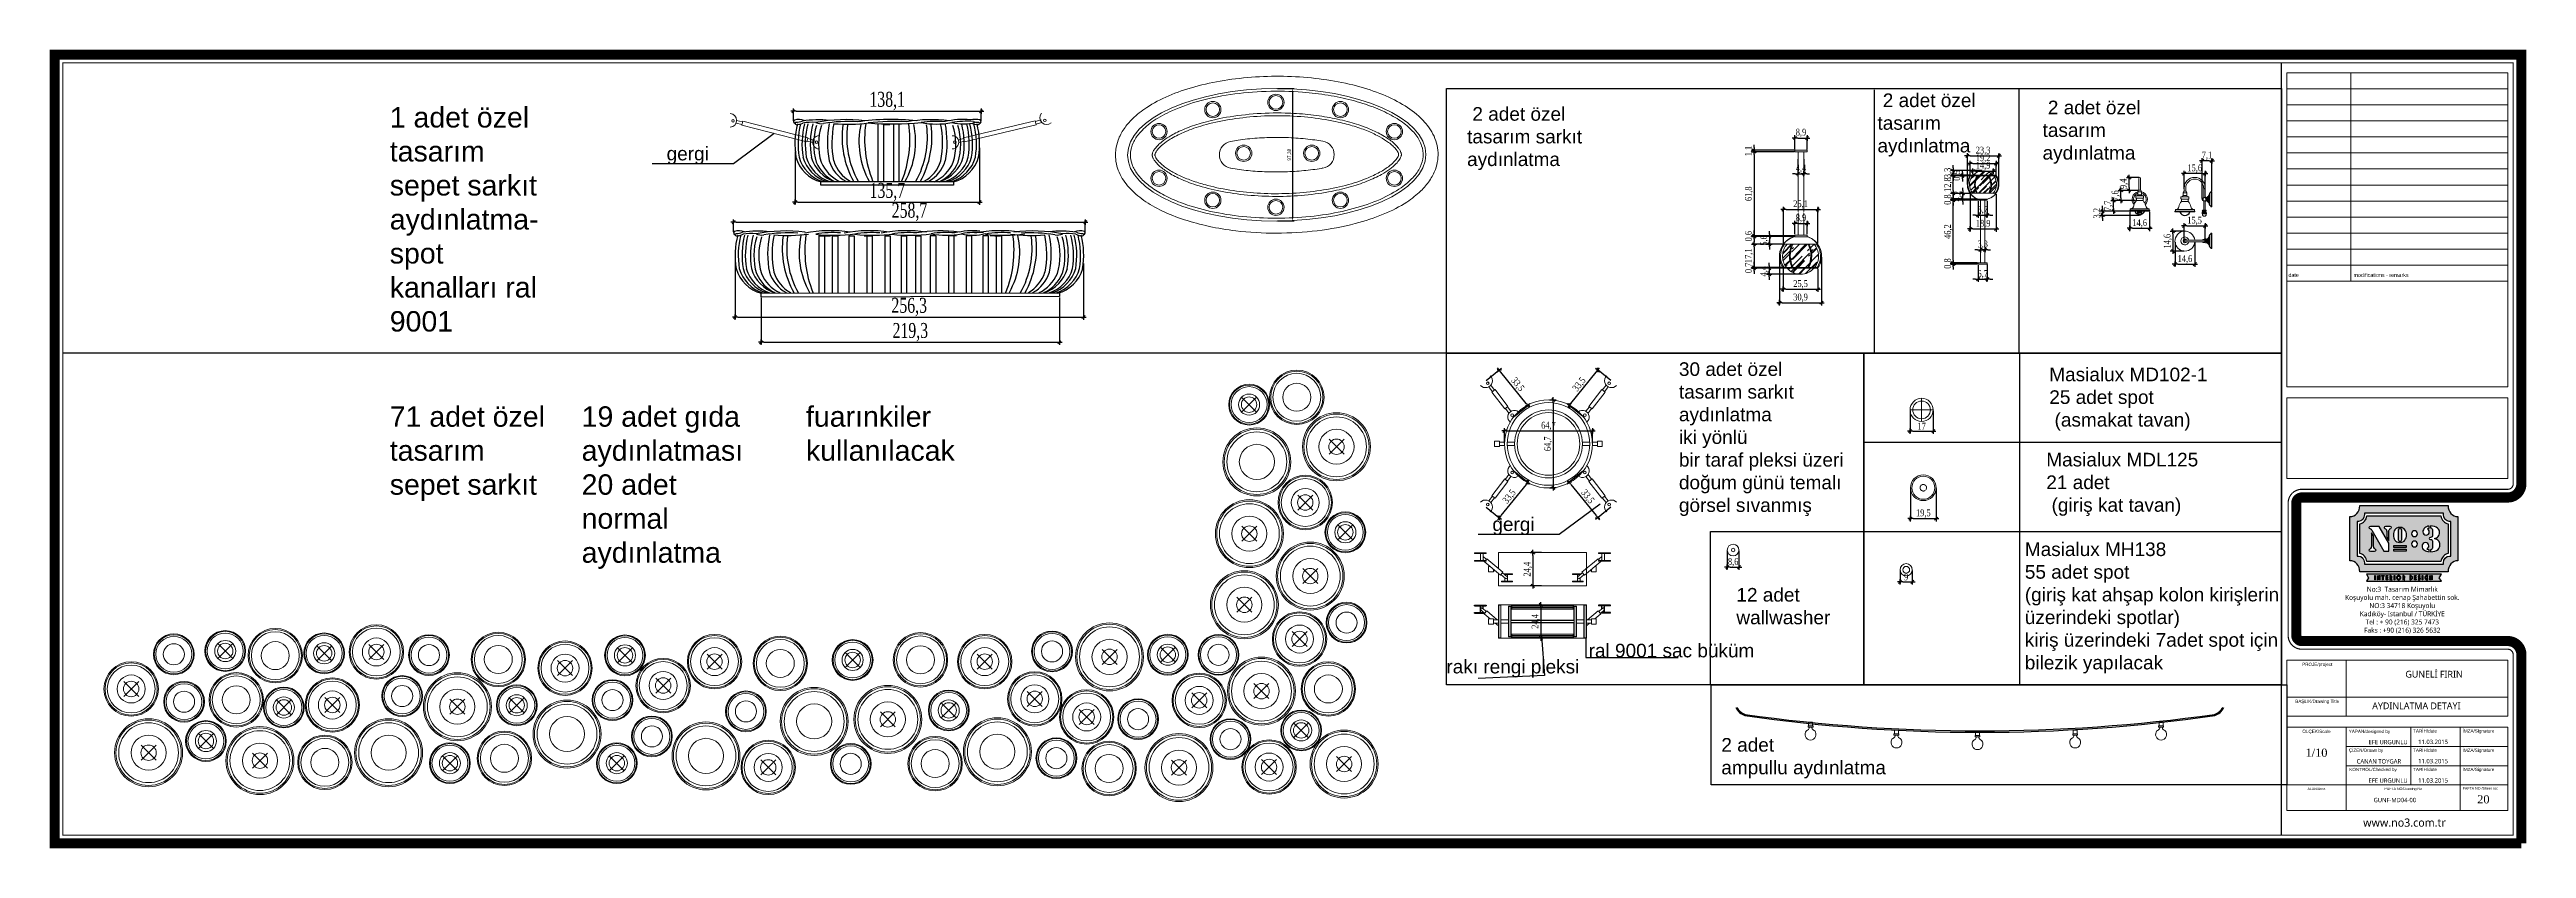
# Model space of a CAD drawing. Header units: millimetres. Extents: x 54215 to 67697, y 23496 to 56611.
# Drawn here: x 56645 to 58467, y 32209 to 32797 of the extents above; entities that cross this region are included whole.
import ezdxf
from ezdxf.enums import TextEntityAlignment as Align

# ---------------------------------------------------------------- set-up
doc = ezdxf.new("R2010")
doc.units = ezdxf.units.MM
doc.linetypes.add('DASHED', pattern=[19.05, 12.7, -6.35])
doc.linetypes.add('HIDDEN', pattern=[0.375, 0.25, -0.125])
for name, color, linetype, lineweight in [('no3_ahsap gorunus arka ince', 53, 'Continuous', 15), ('no3_ahsap gorunus on ince', 32, 'Continuous', 13), ('no3_ahşap gorunus on kalın', 22, 'Continuous', 15), ('no3_barisol', 50, 'Continuous', 13), ('no3_cam gorunus arka', 140, 'Continuous', 13), ('no3_duvar kaplama', 8, 'Continuous', 0), ('no3_kutu profil gorunus', 8, 'Continuous', 0), ('no3_kutuprofil kesit', 74, 'Continuous', 18), ('no3_led doseme', 50, 'FENCELINE1', 0), ('no3_lejand', 255, 'Continuous', 13), ('no3_mobilya aydınlatma', 50, 'Continuous', 13), ('no3_tavan aydınlatma', 50, 'Continuous', 13), ('no3_yazı detay', 152, 'Continuous', 0), ('no3_ölçü tefriş', 252, 'Continuous', 0), ('t_aydınlatma', 40, 'Continuous', 20), ('t_tarama', 251, 'Continuous', 20), ('t_ölçü', 251, 'Continuous', 30), ('tarama', 8, 'Continuous', 9)]:
    doc.layers.add(name, color=color, linetype=linetype, lineweight=lineweight)
doc.styles.add('ARIALT', font='arial.ttf', dxfattribs={"height": 10})
doc.styles.add('AT-ARIAL', font='arial.ttf')
doc.styles.get("Standard").update_dxf_attribs({"font": 'arial.ttf'})
doc.styles.add('Ölçü50', font='georgia.ttf', dxfattribs={"width": 0.7})
doc.linetypes.add('FENCELINE1', pattern='A,0.25,-0.1,[133,ltypeshp.shx,S=0.1,R=0,X=-0.1,Y=0],-0.1,1', length=1.45)
doc.dimstyles.new('ISO-25', dxfattribs={"dimtxt": 2.5, "dimasz": 2.5, "dimexe": 1.25, "dimexo": 0.625, "dimtad": 1, "dimtxsty": 'Standard', "dimcen": 2.5, "dimadec": 0, "dimazin": 0, "dimtfac": 1, "dimtmove": 0, "dimatfit": 3, "dimfxl": 1, "dimarcsym": 0})
doc.dimstyles.new('olcu10', dxfattribs={"dimtxt": 11, "dimasz": 2, "dimexe": 1.25, "dimexo": 0.625, "dimgap": 0.5, "dimtad": 1, "dimdec": 1, "dimzin": 9, "dimtxsty": 'Ölçü50', "dimblk": 'CENTIK', "dimcen": 2, "dimclrd": 250, "dimclre": 250, "dimclrt": 44, "dimazin": 2, "dimtfac": 1, "dimtdec": 1, "dimtix": 1, "dimtmove": 0, "dimatfit": 3, "dimldrblk": 'CENTIK', "dimfxl": 1, "dimlwd": -1, "dimarcsym": 0})

msp = doc.modelspace()

# ---------------------------------------------------------------- texts
at = {"color": 7, "insert": (58398.877, 32337.276), "char_height": 4.995, "width": 125.12147, "attachment_point": 5}
msp.add_mtext('{\\fLucida Sans Unicode|b0|i0|c162|p34;GUNELİ FIRIN}', dxfattribs=at)
at = {"layer": 'no3_lejand', "linetype": 'Continuous', "style": 'ARIALT'}
for s, height, p in [('ALAN/Area', 1.8876, (58312.366, 32253.041)), ('PAFTA NO/Drawing No', 1.88759, (58376.223, 32253.041))]:
    msp.add_text(s, height=height, dxfattribs=at).set_placement(p, align=Align.MIDDLE_CENTER)
at = {"layer": 'no3_lejand', "color": 252, "attachment_point": 1, "style": 'AT-ARIAL'}
for s, insert, char_height, width in [('date', (58291.739, 32632.246), 2.8097, 11.29718), ('modifications - remarks', (58339.595, 32632.246), 2.80969, 59.99468)]:
    msp.add_mtext(s, dxfattribs=dict(at, insert=insert, char_height=char_height, width=width))
at = {"layer": 'no3_lejand', "color": 7}
for s, insert, char_height, width, attachment_point in [('{\\fLucida Sans Unicode|b0|i0|c162|p34;No:3  Tasarım Mimarlık\\PKoşuyolu mah. cenap Şahabettin sok.\\PNO:3 34718 Koşuyolu\\PKadıköy- Istanbul / TÜRKİYE\\PTel : + 90 (216) 325 7473\\PFaks : +90 (216) 326 5632}', (58375.487, 32384.344), 3.61246, 93.56152, 5), ('{\\fLucida Sans Unicode|b0|i0|c162|p34;AYDINLATMA DETAYI}', (58385.873, 32314.031), 5.0173, 122.81536, 5), ('{\\fGeorgia|b0|i0|c162|p18;1/10}', (58312.366, 32279.53), 6.02076, 122.81536, 5), ('{\\fLucida Sans Unicode|b0|i0|c162|p34;CANAN TOYGAR}', (58341.958, 32273.224), 3.24, 123.92176, 4), ('{\\fLucida Sans Unicode|b0|i0|c162|p34;EFE URGUNLU}', (58350.691, 32287.352), 3.21107, 122.81536, 4), ('{\\fLucida Sans Unicode|b0|i0|c162|p34;11.03.2015\\P}', (58387.135, 32287.508), 3.24, 123.92176, 4), ('{\\fLucida Sans Unicode|b0|i0|c162|p34;11.03.2015\\P}', (58387.135, 32273.351), 3.24, 123.92176, 4), ('{\\fLucida Sans Unicode|b0|i0|c162|p34;EFE URGUNLU}', (58350.691, 32259.038), 3.21107, 122.81536, 4), ('{\\fLucida Sans Unicode|b0|i0|c162|p34;11.03.2015\\P}', (58387.135, 32259.195), 3.24, 123.92176, 4), ('{\\fLucida Sans Unicode|b0|i0|c162|p34;GUNF-MD04-00}', (58354.407, 32244.762), 3.21107, 122.81536, 4), ('{\\fGeorgia|b0|i0|c162|p18;20}', (58435.158, 32245.255), 6.02076, 122.81536, 5), ('{\\fLucida Sans Unicode|b0|i0|c162|p34;www.no3.com.tr}', (58377.126, 32228.129), 6.02076, 93.56152, 5)]:
    msp.add_mtext(s, dxfattribs=dict(at, insert=insert, char_height=char_height, width=width, attachment_point=attachment_point))
at = {"layer": 'no3_lejand', "char_height": 2.4083, "style": 'ARIALT'}
for s, insert, width, attachment_point in [('PROJE/project', (58312.941, 32345.76), 44.79424, 2), ('BAŞLIK/Drawing Title', (58312.941, 32318.552), 44.79424, 2), ('ÖLÇEK/Scale', (58312.366, 32296.455), 16.26855, 2), ('YAPAN/designed by', (58351.361, 32296.455), 44.79424, 2), ('TARİH/date', (58383.472, 32296.76), 18.31967, 1), ('İMZA/Signature', (58419.868, 32296.76), 18.31967, 1), ('ÇİZEN/Drawn by', (58348.784, 32282.603), 44.79424, 2), ('TARİH/date', (58383.472, 32282.603), 18.31967, 1), ('İMZA/Signature', (58419.868, 32282.603), 18.31967, 1), ('KONTROL/Checked by', (58336.488, 32268.446), 40.24224, 1), ('TARİH/date', (58383.472, 32268.446), 18.31967, 1), ('İMZA/Signature', (58419.868, 32268.446), 18.31967, 1)]:
    msp.add_mtext(s, dxfattribs=dict(at, insert=insert, width=width, attachment_point=attachment_point))
at = {"layer": 'no3_lejand', "linetype": 'Continuous', "insert": (58419.868, 32254.289), "char_height": 1.88759, "width": 45.2116, "attachment_point": 1, "style": 'ARIALT'}
msp.add_mtext('PAFTA NO /Sheet no:', dxfattribs=at)
at = {"layer": 'no3_yazı detay', "attachment_point": 1}
for s, insert, char_height, width in [('1 adet özel tasarım sepet sarkıt aydınlatma-\\Pspot kanalları ral 9001', (56894.821, 32754.32), 15, 121.47361), (' 2 adet özel tasarım sarkıt aydınlatma', (57687.463, 32754.32), 10, 121.47361), (' 2 adet özel tasarım aydınlatma', (57989.397, 32764.348), 10, 86.29604), (' 2 adet özel tasarım aydınlatma', (58110.849, 32759.072), 10, 86.29604), ('gergi', (57098.511, 32725.149), 10, 121.47361), ('30 adet özel tasarım sarkıt aydınlatma\\Piki yönlü\\Pbir taraf pleksi üzeri\\Pdoğum günü temalı görsel sıvanmış', (57843.302, 32566.661), 10, 121.47361), ('Masialux MD102-1 \\P25 adet spot \\P (asmakat tavan)', (58115.786, 32562.736), 10, 153.216), ('71 adet özel tasarım sepet sarkıt ', (56894.821, 32534.294), 15, 121.47361), ('19 adet gıda aydınlatması\\P20 adet normal aydınlatma', (57035.997, 32534.294), 15, 121.47361), ('fuarınkiler kullanılacak', (57201.04, 32534.294), 15, 121.47361), ('Masialux MDL125 \\P21 adet \\P (giriş kat tavan)', (58113.584, 32500.103), 10, 143.01743), ('gergi', (57706.063, 32452.621), 10, 121.47361), ('Masialux MH138\\P55 adet spot \\P(giriş kat ahşap kolon kirişlerin üzerindeki spotlar)\\Pkiriş üzerindeki 7adet spot için bilezik yapılacak', (58097.804, 32434.201), 10, 189.45669), ('12 adet \\Pwallwasher ', (57885.58, 32400.707), 10, 189.45669), ('rakı rengi pleksi', (57672.235, 32347.883), 10, 121.47361), ('ral 9001 sac büküm', (57776.879, 32359.692), 10, 121.47361), ('2 adet \\Pampullu aydınlatma', (57874.501, 32290.356), 10, 189.45669)]:
    msp.add_mtext(s, dxfattribs=dict(at, insert=insert, char_height=char_height, width=width))

# ---------------------------------------------------------------- blocks, each defined once
blk = doc.blocks.new('adwetjö')
blk.add_arc((56042.1, 26767.6), 4, 202.1845, 337.8155)
at = {"layer": 'no3_mobilya aydınlatma'}
for p, q in [((56039.7, 26775.6), (56039.7, 26773.8)), ((56039.7, 26773.8), (56044.5, 26773.8)), ((56040.7, 26778.2), (56040.2, 26777.3)), ((56041.2, 26781.4), (56040.7, 26780.2)), ((56040.7, 26780.2), (56043.4, 26780.2)), ((56040.7, 26780.2), (56040.7, 26778.2)), ((56040.7, 26778.2), (56043.4, 26778.2)), ((56043, 26781.4), (56041.2, 26781.4)), ((56041.5, 26781.4), (56041.5, 26783.7)), ((56042.7, 26781.4), (56041.5, 26781.4)), ((56042.7, 26781.4), (56042.7, 26783.7)), ((56043, 26781.4), (56043.4, 26780.2)), ((56043.4, 26780.2), (56043.4, 26778.2)), ((56043.4, 26778.2), (56044, 26777.3)), ((56044.5, 26775.6), (56044.5, 26773.8)), ((56055.1, 26776.3), (56054.8, 26776)), ((56054.8, 26776), (56054.8, 26774.9)), ((56055.1, 26774.6), (56054.8, 26774.9)), ((56055.5, 26776.3), (56055.1, 26776.3)), ((56055.1, 26776.3), (56055.1, 26774.6)), ((56055.1, 26774.6), (56055.5, 26774.6)), ((56055.5, 26776.3), (56055.5, 26774.6)), ((56055.9, 26776.6), (56055.9, 26783.7)), ((56055.9, 26767.3), (56055.9, 26774.3)), ((56057.1, 26776.5), (56057.1, 26783.7)), ((56057.1, 26767.3), (56057.1, 26774.4)), ((56057.4, 26776.7), (56057.4, 26774.2)), ((56058.2, 26776.6), (56058.2, 26774.3)), ((56058.8, 26777.1), (56058.7, 26777.1)), ((56058.7, 26777.1), (56058.7, 26773.8)), ((56058.7, 26776.7), (56058.7, 26774.3)), ((56058.7, 26773.8), (56058.8, 26773.8)), ((56058.8, 26773.8), (56058.8, 26777.1)), ((56059.2, 26777.5), (56059, 26777.5)), ((56059, 26777.5), (56059, 26773.3)), ((56059, 26773.3), (56059.2, 26773.3)), ((56059.2, 26777.5), (56059.2, 26773.3)), ((56059.9, 26772.5), (56059.9, 26778.4)), ((56060.1, 26779.8), (56060.1, 26771.1)), ((56061.9, 26781.1), (56061.4, 26781.1)), ((56061.4, 26769.8), (56061.4, 26781.1)), ((56061.9, 26781.1), (56061.9, 26769.8)), ((56034.7, 26766.5), (56034.7, 26766.3)), ((56049.4, 26766.3), (56034.7, 26766.3)), ((56035.1, 26766.7), (56034.9, 26766.7)), ((56034.9, 26766.3), (56034.9, 26766.1)), ((56049.3, 26766.1), (56034.9, 26766.1)), ((56035.1, 26767.9), (56049.1, 26767.9)), ((56035.1, 26767.9), (56035.1, 26766.7)), ((56035.1, 26766.7), (56049.1, 26766.7)), ((56049.1, 26767.9), (56049.1, 26766.7)), ((56049.1, 26766.7), (56049.2, 26766.7)), ((56049.3, 26766.3), (56049.3, 26766.1)), ((56049.4, 26766.5), (56049.4, 26766.3)), ((56054.9, 26766.1), (56057.8, 26766.1)), ((56054.9, 26765.8), (56057.8, 26765.8)), ((56054.9, 26765.6), (56057.8, 26765.6)), ((56054.9, 26765.2), (56057.8, 26765.2)), ((56055, 26765.8), (56055, 26765.6)), ((56055, 26764.7), (56057.8, 26764.7)), ((56055, 26764.7), (56055, 26764.3)), ((56057.6, 26767.3), (56055.1, 26767.3)), ((56055.1, 26766.9), (56057.6, 26766.9)), ((56055.2, 26766.9), (56055.2, 26766.1)), ((56057.5, 26766.9), (56057.5, 26766.1)), ((56057.7, 26765.8), (56057.7, 26765.6)), ((56057.8, 26764.7), (56057.8, 26764.3)), ((56061.9, 26769.8), (56061.4, 26769.8))]:
    blk.add_line(p, q, dxfattribs=at)
blk.add_lwpolyline([(56039.5, 26777.3), (56044.7, 26777.3, -0.414214), (56045, 26777), (56045, 26775.9, -0.414214), (56044.7, 26775.6), (56039.5, 26775.6, -0.414214), (56039.2, 26775.9), (56039.2, 26777, -0.414214)], format="xyb", close=True, dxfattribs=at)
for centre, radius, start, end in [((56049.3, 26783.7), 7.78, 360, 180), ((56049.3, 26783.7), 6.58, 360, 180), ((56044.4, 26769), 6.81, 134.424, 170.4074), ((56039.7, 26769), 6.81, 9.5926, 45.576), ((56056.4, 26775.5), 1.21, 44.2574, 138.7437), ((56056.4, 26775.4), 1.21, 221.2563, 315.7426), ((56057.3, 26776.4), 0.0577, 223.1492, 355.8199), ((56057.3, 26774.5), 0.0577, 4.1801, 136.8508), ((56057.6, 26776.7), 0.267, 97.5798, 173.3688), ((56057.6, 26774.2), 0.267, 186.6312, 262.4202), ((56057.6, 26776.7), 0.241, 25.3259, 96.438), ((56057.6, 26774.2), 0.241, 263.562, 334.6741), ((56058.6, 26777.2), 0.808, 206.9387, 231.1863), ((56058.6, 26773.7), 0.808, 128.8137, 153.0613), ((56058.1, 26776.7), 0.123, 228.7876, 314.385), ((56058.1, 26774.2), 0.123, 45.615, 131.2124), ((56058.4, 26776.6), 0.123, 69.4663, 183.9857), ((56058.4, 26774.3), 0.123, 176.0143, 290.5337), ((56058.3, 26776.5), 0.18, 19.9854, 71.2906), ((56058.3, 26774.4), 0.18, 288.7094, 340.0146), ((56058.6, 26776.6), 0.0765, 202.5807, 350.8161), ((56058.6, 26774.3), 0.0765, 9.1839, 157.4193), ((56059.6, 26776.7), 0.893, 156.2986, 179.9959), ((56057.9, 26776.7), 0.772, 353.4783, 4.445), ((56057.9, 26774.2), 0.772, 355.555, 6.5217), ((56059.6, 26774.1), 0.893, 180.0041, 203.7014), ((56059.4, 26777.1), 0.606, 130.6156, 178.1372), ((56059.4, 26773.8), 0.606, 181.8628, 229.3844), ((56060.2, 26777.4), 1.04, 109.6455, 170.496), ((56060.2, 26773.5), 1.04, 189.504, 250.3545), ((56063.2, 26778.5), 3.34, 157.2538, 182.9643), ((56063.2, 26772.4), 3.34, 177.0357, 202.7462), ((56058.5, 26782.7), 3.29, 299.9975, 331.3658), ((56058.5, 26768.2), 3.29, 28.6342, 60.0025), ((56034.9, 26766.5), 0.2, 90, 180), ((56035.3, 26770.3), 2.46, 264.755, 355.288), ((56048.9, 26770.3), 2.46, 184.712, 275.245), ((56049.2, 26766.5), 0.2, 0, 90), ((56055, 26765), 0.275, 121.6327, 260.1048), ((56055.1, 26767.1), 0.233, 90, 270), ((56055, 26766), 0.133, 97.6154, 262.3846), ((56055.1, 26765.4), 0.329, 139.0085, 220.9915), ((56056.4, 26764.4), 1.42, 184.147, 355.853), ((56057.6, 26767.1), 0.233, 270, 90), ((56057.7, 26766), 0.133, 277.6154, 82.3846), ((56057.7, 26765), 0.275, 279.8952, 58.3673), ((56057.6, 26765.4), 0.329, 319.0085, 40.9915)]:
    blk.add_arc(centre, radius, start, end, dxfattribs=at)
blk = doc.blocks.new('atyfön')
blk.add_arc((56036.8, 26714.5), 4, 202.1845, 337.8155)
at = {"layer": 'no3_mobilya aydınlatma'}
for p, q in [((56036.2, 26728.3), (56036.2, 26737.1)), ((56037.4, 26728.3), (56037.4, 26737.1)), ((56034.4, 26722.5), (56034.4, 26720.7)), ((56034.4, 26720.7), (56039.2, 26720.7)), ((56035.4, 26725.1), (56034.9, 26724.2)), ((56035.9, 26728.3), (56035.4, 26727.1)), ((56035.4, 26727.1), (56038.1, 26727.1)), ((56035.4, 26727.1), (56035.4, 26725.1)), ((56035.4, 26725.1), (56038.1, 26725.1)), ((56037.6, 26728.3), (56035.9, 26728.3)), ((56037.4, 26728.3), (56036.2, 26728.3)), ((56037.6, 26728.3), (56038.1, 26727.1)), ((56038.1, 26727.1), (56038.1, 26725.1)), ((56038.1, 26725.1), (56038.7, 26724.2)), ((56039.2, 26722.5), (56039.2, 26720.7)), ((56029.4, 26713.4), (56029.4, 26713.2)), ((56044.1, 26713.2), (56029.4, 26713.2)), ((56029.5, 26713.2), (56029.5, 26713)), ((56044, 26713), (56029.5, 26713)), ((56029.7, 26713.6), (56029.6, 26713.6)), ((56029.7, 26714.8), (56043.8, 26714.8)), ((56029.7, 26714.8), (56029.7, 26713.6)), ((56029.7, 26713.6), (56043.8, 26713.6)), ((56035.3, 26712.5), (56038.3, 26712.5)), ((56035.3, 26712.1), (56038.3, 26712.1)), ((56035.4, 26713), (56038.2, 26713)), ((56035.4, 26712.7), (56038.2, 26712.7)), ((56035.4, 26712.7), (56035.4, 26712.5)), ((56035.4, 26711.6), (56038.2, 26711.6)), ((56035.4, 26711.6), (56035.4, 26711.2)), ((56038.1, 26712.7), (56038.1, 26712.5)), ((56038.2, 26711.6), (56038.2, 26711.2)), ((56043.8, 26714.8), (56043.8, 26713.6)), ((56043.8, 26713.6), (56043.9, 26713.6)), ((56044, 26713.2), (56044, 26713)), ((56044.1, 26713.4), (56044.1, 26713.2))]:
    blk.add_line(p, q, dxfattribs=at)
blk.add_lwpolyline([(56034.2, 26724.2), (56039.3, 26724.2, -0.414214), (56039.6, 26723.9), (56039.6, 26722.8, -0.414214), (56039.3, 26722.5), (56034.2, 26722.5, -0.414214), (56033.9, 26722.8), (56033.9, 26723.9, -0.414214)], format="xyb", close=True, dxfattribs=at)
for centre, radius, start, end in [((56036.8, 26737.1), 0.6, 0, 180), ((56030, 26717.2), 2.46, 264.755, 355.288), ((56036.8, 26721.7), 5.65, 103.1776, 222.9082), ((56036.8, 26721.7), 4.65, 106.7508, 217.0011), ((56039.1, 26715.9), 6.81, 134.424, 170.4074), ((56036.8, 26721.7), 5.65, 317.0918, 76.6409), ((56036.8, 26721.7), 4.65, 322.9989, 73.0469), ((56034.4, 26715.9), 6.81, 9.5926, 45.576), ((56043.6, 26717.2), 2.46, 184.712, 275.245), ((56029.6, 26713.4), 0.2, 90, 180), ((56035.5, 26712.3), 0.329, 139.0085, 220.9915), ((56035.4, 26711.9), 0.275, 121.6327, 260.1048), ((56035.4, 26712.9), 0.133, 97.6154, 262.3846), ((56036.8, 26711.3), 1.42, 184.147, 355.853), ((56038.2, 26712.9), 0.133, 277.6154, 82.3846), ((56038.1, 26711.9), 0.275, 279.8952, 58.3673), ((56038, 26712.3), 0.329, 319.0085, 40.9915), ((56043.9, 26713.4), 0.2, 0, 90)]:
    blk.add_arc(centre, radius, start, end, dxfattribs=at)
blk = doc.blocks.new('dset')
at = {"layer": 'no3_mobilya aydınlatma'}
for p, q in [((56084.3, 26691.7), (56070, 26691.7)), ((56070, 26690.5), (56084.3, 26690.5)), ((56083, 26690.3), (56082.7, 26690.5)), ((56083, 26691.9), (56082.8, 26691.7)), ((56083.4, 26691.9), (56083, 26691.9)), ((56083, 26691.9), (56083, 26691.7)), ((56083, 26690.5), (56083, 26690.3)), ((56083, 26690.3), (56083.4, 26690.3)), ((56083.4, 26691.9), (56083.4, 26691.7)), ((56083.4, 26690.5), (56083.4, 26690.3)), ((56085.3, 26692.4), (56085.3, 26689.8)), ((56086.1, 26692.2), (56086.1, 26690)), ((56086.7, 26692.8), (56086.6, 26692.8)), ((56086.6, 26692.8), (56086.6, 26689.4)), ((56086.6, 26692.3), (56086.6, 26689.9)), ((56086.6, 26689.4), (56086.7, 26689.4)), ((56086.7, 26689.4), (56086.7, 26692.8)), ((56087.1, 26693.2), (56086.9, 26693.2)), ((56086.9, 26693.2), (56086.9, 26689)), ((56086.9, 26689), (56087.1, 26689)), ((56087.1, 26693.2), (56087.1, 26689)), ((56087.8, 26688.2), (56087.8, 26694)), ((56088, 26695.5), (56088, 26686.7)), ((56089.8, 26696.7), (56089.3, 26696.7)), ((56089.3, 26685.4), (56089.3, 26696.7)), ((56089.8, 26685.4), (56089.3, 26685.4)), ((56089.8, 26696.7), (56089.8, 26685.4))]:
    blk.add_line(p, q, dxfattribs=at)
for centre, radius, start, end in [((56070, 26690.9), 7.31, 6.4046, 356.9837), ((56070, 26691.1), 2.91, 11.8967, 348.1033), ((56070, 26691.1), 1.35, 26.4403, 333.5597), ((56070, 26691.1), 0.6, 90, 270), ((56084.3, 26691.1), 1.21, 44.2574, 138.7437), ((56084.3, 26691.1), 1.21, 221.2563, 315.7426), ((56084.3, 26691.1), 0.6, 270, 90), ((56085.2, 26692), 0.0577, 223.1492, 355.8199), ((56085.2, 26690.2), 0.0577, 4.1801, 136.8508), ((56085.5, 26692.3), 0.267, 97.5798, 173.3688), ((56085.5, 26689.8), 0.267, 186.6312, 262.4202), ((56085.5, 26692.4), 0.241, 25.3259, 96.438), ((56085.5, 26689.8), 0.241, 263.562, 334.6741), ((56086.5, 26692.8), 0.808, 206.9387, 231.1863), ((56086.5, 26689.3), 0.808, 128.8137, 153.0613), ((56086, 26692.3), 0.123, 228.7876, 314.385), ((56086, 26689.9), 0.123, 45.615, 131.2124), ((56086.3, 26692.2), 0.123, 69.4663, 183.9857), ((56086.3, 26690), 0.123, 176.0143, 290.5337), ((56086.2, 26692.2), 0.18, 19.9854, 71.2906), ((56086.2, 26690), 0.18, 288.7094, 340.0146), ((56086.5, 26692.3), 0.0765, 202.5807, 350.8161), ((56086.5, 26689.9), 0.0765, 9.1839, 157.4193), ((56087.5, 26692.4), 0.893, 156.2986, 179.9959), ((56085.8, 26692.3), 0.772, 353.4783, 4.445), ((56085.8, 26689.8), 0.772, 355.555, 6.5217), ((56087.5, 26689.8), 0.893, 180.0041, 203.7014), ((56087.3, 26692.7), 0.606, 130.6156, 178.1372), ((56087.3, 26689.4), 0.606, 181.8628, 229.3844), ((56088.1, 26693), 1.04, 109.6455, 170.496), ((56088.1, 26689.2), 1.04, 189.504, 250.3545), ((56091.1, 26694.2), 3.34, 157.2538, 182.9643), ((56091.1, 26688), 3.34, 177.0357, 202.7462), ((56086.4, 26698.3), 3.29, 299.9975, 331.3658), ((56086.4, 26683.9), 3.29, 28.6342, 60.0025)]:
    blk.add_arc(centre, radius, start, end, dxfattribs=at)
blk = doc.blocks.new('dwerayd')
at = {"layer": 'tarama'}
h = blk.add_hatch(dxfattribs=at)
h.set_pattern_fill('AR-RROOF', color=256, scale=0.166812, angle=405, style=0)
h.set_pattern_definition([(45, (54840.516, 23930.4577), (3.5952, 9.5873), [63.5552, -8.474, 21.185, -4.237]), (45, (54843.003, 23935.9404), (-6.9807, 0.9887), [12.711, -1.3982, 25.422, -3.1778]), (45, (54839.4674, 23934.5023), (13.57197, 17.58664), [33.8961, -5.9318, 16.9481, -4.237])])
edge = h.paths.add_edge_path()
edge.add_line((54844.5, 23936.7), (54840.5, 23936.7))
edge.add_arc((54850.5, 23937.1), 10, 182.388, 221.8103)
edge.add_line((54843.1, 23930.5), (54846, 23930.5))
edge.add_arc((54856.9, 23936.4), 12.5, 178.7763, 208.7256, ccw=False)
edge = h.paths.add_edge_path()
edge.add_arc((54859.4, 23936.8), 14, 180.4417, 207.061)
edge.add_line((54847, 23930.5), (54854.1, 23930.5))
edge.add_arc((54841.6, 23936.8), 14, 332.939, 359.5583)
edge.add_line((54855.6, 23936.7), (54845.4, 23936.7))
edge = h.paths.add_edge_path()
edge.add_arc((54844.1, 23936.4), 12.5, -28.7256, 1.2237, ccw=False)
edge.add_line((54855.1, 23930.5), (54858, 23930.5))
edge.add_arc((54850.5, 23937.1), 10, 318.1897, 357.612)
edge.add_line((54860.5, 23936.7), (54856.6, 23936.7))
edge = h.paths.add_edge_path()
edge.add_line((54858.4, 23943.3), (54842.6, 23943.3))
edge.add_arc((54850.5, 23937.1), 10, 141.9237, 182.388)
edge.add_line((54840.5, 23936.7), (54860.5, 23936.7))
edge.add_arc((54850.5, 23937.1), 10, 357.612, 398.0763)
edge = h.paths.add_edge_path()
edge.add_line((54843.1, 23943.8), (54858, 23943.8))
edge.add_arc((54850.5, 23937.1), 10, 41.8103, 138.1897)
at = {"layer": 'no3_duvar kaplama', "linetype": 'DASHED', "ltscale": 0.01}
for p, q in [((54848.6, 23915.4), (54848.6, 23912.4)), ((54851.9, 23915.4), (54851.9, 23912.4))]:
    blk.add_line(p, q, dxfattribs=at)
at = {"layer": 'no3_mobilya aydınlatma'}
for p, q in [((54841, 23943.3), (54860, 23943.3)), ((54841.2, 23943.8), (54860, 23943.8)), ((54841, 23930.5), (54860, 23930.5)), ((54848.6, 23915.4), (54848.6, 23925.4)), ((54851.9, 23915.4), (54851.9, 23925.4)), ((54848.6, 23879.3), (54848.6, 23912.4)), ((54851.9, 23879.3), (54851.9, 23912.4))]:
    blk.add_line(p, q, dxfattribs=at)
for points in [[(54846.9, 23925.4), (54853.6, 23925.4), (54853.6, 23926.3), (54846.9, 23926.3)], [(54846.9, 23878.4), (54853.6, 23878.4), (54853.6, 23879.3), (54846.9, 23879.3)]]:
    blk.add_lwpolyline(points, close=True, dxfattribs=at)
for centre in [(54841.2, 23943.6), (54859.9, 23943.6)]:
    blk.add_circle(centre, 0.25, dxfattribs=at)
for centre, radius, start, end in [((54850.3, 23937.1), 11.4, 144.9925, 252.9447), ((54850.3, 23937.1), 10.9, 144.9925, 217.8472), ((54850.5, 23937.1), 10, 141.9237, 182.388), ((54850.5, 23937.1), 10, 41.8103, 138.1897), ((54858.8, 23936.8), 14.5, 153.4224, 206.0553), ((54858.8, 23936.8), 14, 152.393, 207.061), ((54851, 23937.1), 11.2, 283.4259, 36.0311), ((54842.2, 23936.8), 14, 332.939, 27.607), ((54842.2, 23936.8), 14.5, 333.9447, 26.5776), ((54850.5, 23937.1), 10, 357.612, 38.0763), ((54851, 23937.1), 10.7, 321.3053, 36.0311), ((54850.5, 23937.1), 10, 182.388, 221.8103), ((54850.3, 23937.1), 11.4, 221.2932, 252.9447), ((54851.1, 23937), 11, 282.9624, 323.6367), ((54850.5, 23937.1), 10, 318.1897, 357.612)]:
    blk.add_arc(centre, radius, start, end, dxfattribs=at)
blk = doc.blocks.new('ayder uyöoi.mn')
at = {"layer": 'no3_tavan aydınlatma'}
for p, q in [((63198.3, 20477.2), (63195.6, 20480.8)), ((63199.9, 20478.4), (63197.1, 20482)), ((63200.3, 20478.8), (63197.9, 20476.9)), ((63207.4, 20464.6), (63197.9, 20476.9)), ((63209.7, 20466.4), (63200.3, 20478.8)), ((63209.7, 20466.4), (63207.4, 20464.6)), ((63211.9, 20462.8), (63209.3, 20466.1)), ((63267.1, 20462.8), (63269.7, 20466.1)), ((63269.3, 20466.4), (63278.7, 20478.8)), ((63269.3, 20466.4), (63271.6, 20464.6)), ((63271.6, 20464.6), (63281.1, 20476.9)), ((63278.7, 20478.8), (63281.1, 20476.9)), ((63279.1, 20478.4), (63281.9, 20482)), ((63280.7, 20477.2), (63283.4, 20480.8)), ((63210.4, 20461.4), (63207.8, 20464.9)), ((63268.6, 20461.4), (63271.2, 20464.9)), ((63199.9, 20440.8), (63203.4, 20440.8)), ((63199.9, 20436.8), (63199.9, 20440.8)), ((63203.4, 20436.8), (63199.9, 20436.8)), ((63203.4, 20440.8), (63203.4, 20436.8)), ((63203.4, 20440), (63207.2, 20440)), ((63203.4, 20437.6), (63207.2, 20437.6)), ((63209.2, 20440), (63214.5, 20440)), ((63209.2, 20437.6), (63214.5, 20437.6)), ((63269.8, 20440), (63264.5, 20440)), ((63269.8, 20437.6), (63264.5, 20437.6)), ((63275.6, 20440), (63271.8, 20440)), ((63275.6, 20437.6), (63271.8, 20437.6)), ((63279.1, 20440.8), (63275.6, 20440.8)), ((63275.6, 20440.8), (63275.6, 20436.8)), ((63275.6, 20436.8), (63279.1, 20436.8)), ((63279.1, 20436.8), (63279.1, 20440.8)), ((63207.4, 20413.1), (63197.9, 20400.7)), ((63209.7, 20411.2), (63200.3, 20398.9)), ((63209.7, 20411.2), (63207.4, 20413.1)), ((63210.4, 20416.2), (63207.8, 20412.8)), ((63211.9, 20414.8), (63209.3, 20411.5)), ((63267.1, 20414.8), (63269.7, 20411.5)), ((63268.6, 20416.2), (63271.2, 20412.8)), ((63269.3, 20411.2), (63271.6, 20413.1)), ((63269.3, 20411.2), (63278.7, 20398.9)), ((63271.6, 20413.1), (63281.1, 20400.7)), ((63198.3, 20400.4), (63195.6, 20396.9)), ((63199.9, 20399.2), (63197.1, 20395.6)), ((63200.3, 20398.9), (63197.9, 20400.7)), ((63278.7, 20398.9), (63281.1, 20400.7)), ((63279.1, 20399.2), (63281.9, 20395.6)), ((63280.7, 20400.4), (63283.4, 20396.9))]:
    blk.add_line(p, q, dxfattribs=at)
for centre, radius in [((63194.8, 20483.4), 0.951), ((63284.2, 20483.4), 0.951), ((63239.5, 20438.8), 32.4), ((63239.5, 20438.8), 30.4), ((63212.8, 20459.9), 0.951), ((63239.5, 20438.8), 25), ((63239.5, 20438.8), 23), ((63266.2, 20459.9), 0.951), ((63212.8, 20417.7), 0.951), ((63266.2, 20417.7), 0.951), ((63194.8, 20394.2), 0.951), ((63284.2, 20394.2), 0.951)]:
    blk.add_circle(centre, radius, dxfattribs=at)
for centre, radius, start, end in [((63193.2, 20485.2), 5.03, 222.8458, 47.1542), ((63285.8, 20485.2), 5.03, 132.8458, 317.1542), ((63214.4, 20458.6), 4.86, 51.5208, 231.9435), ((63264.6, 20458.6), 4.86, 308.0565, 128.4792), ((63214.4, 20419), 4.86, 128.0565, 308.4792), ((63264.6, 20419), 4.86, 231.5208, 51.9435), ((63193.2, 20392.5), 5.03, 312.8458, 137.1542), ((63285.8, 20392.5), 5.03, 42.8458, 227.1542)]:
    blk.add_arc(centre, radius, start, end, dxfattribs=at)
blk = doc.blocks.new('dwtıkfgtyıo')
at = {"layer": 'no3_tavan aydınlatma'}
for p, q in [((10581.1, 17461.8), (10581.1, 17462.3)), ((10581.1, 17462.3), (10589.8, 17462.3)), ((10581.1, 17461.8), (10589.8, 17461.8)), ((10585.5, 17456.8), (10585.5, 17461.8)), ((10587.4, 17456.8), (10587.4, 17461.8)), ((10589.8, 17457.7), (10587.4, 17459.6)), ((10589.8, 17462.3), (10589.8, 17461.8)), ((10672.4, 17462.3), (10672.4, 17461.8)), ((10681.1, 17462.3), (10672.4, 17462.3)), ((10681.1, 17461.8), (10672.4, 17461.8)), ((10672.5, 17457.7), (10674.8, 17459.6)), ((10674.8, 17456.8), (10674.8, 17461.8)), ((10676.7, 17456.8), (10676.7, 17461.8)), ((10681.1, 17461.8), (10681.1, 17462.3)), ((10581.1, 17456.3), (10581.1, 17456.8)), ((10581.1, 17456.8), (10587.9, 17456.8)), ((10581.1, 17456.3), (10581.1, 17456.8)), ((10581.1, 17456.8), (10589.8, 17456.8)), ((10581.1, 17456.3), (10588.5, 17456.3)), ((10581.1, 17456.3), (10589.8, 17456.3)), ((10587.9, 17456.8), (10587.4, 17457.3)), ((10587.4, 17456.8), (10587.4, 17457.3)), ((10588.3, 17455.9), (10588.7, 17456.3)), ((10600.2, 17445.9), (10588.3, 17455.9)), ((10588.6, 17456.3), (10588.5, 17456.3)), ((10589.1, 17456.8), (10590.1, 17458)), ((10589.8, 17456.8), (10589.8, 17456.3)), ((10602, 17448.1), (10590.1, 17458)), ((10592.6, 17452.3), (10591.5, 17452.3)), ((10591.5, 17452.3), (10591.5, 17448.3)), ((10591.5, 17448.3), (10595, 17448.3)), ((10595, 17448.3), (10595, 17450.2)), ((10595, 17449.1), (10596.4, 17449.1)), ((10597.9, 17451.5), (10598.8, 17451.5)), ((10600.2, 17445.9), (10602, 17448.1)), ((10603.9, 17443.5), (10600.5, 17446.3)), ((10601.1, 17441.1), (10601.1, 17441.6)), ((10601.1, 17441.6), (10609, 17441.6)), ((10601.1, 17441.1), (10609, 17441.1)), ((10605, 17444.9), (10601.7, 17447.7)), ((10602.5, 17447), (10609, 17447)), ((10603.1, 17446.5), (10609, 17446.5)), ((10603.5, 17446.2), (10603.5, 17446.5)), ((10603.5, 17441.6), (10603.5, 17443.8)), ((10605.4, 17441.6), (10605.4, 17446.5)), ((10609, 17447), (10609, 17446.5)), ((10609, 17441.6), (10609, 17441.1)), ((10653.2, 17447), (10653.2, 17446.5)), ((10659.7, 17447), (10653.2, 17447)), ((10659.2, 17446.5), (10653.2, 17446.5)), ((10653.2, 17441.6), (10653.2, 17441.1)), ((10661.1, 17441.6), (10653.2, 17441.6)), ((10661.1, 17441.1), (10653.2, 17441.1)), ((10656.9, 17441.6), (10656.9, 17446.5)), ((10657.2, 17444.9), (10660.6, 17447.7)), ((10658.4, 17443.5), (10661.7, 17446.3)), ((10658.8, 17446.2), (10658.8, 17446.5)), ((10658.8, 17441.6), (10658.8, 17443.8)), ((10660.2, 17448.1), (10672.2, 17458)), ((10662, 17445.9), (10660.2, 17448.1)), ((10661.1, 17441.1), (10661.1, 17441.6)), ((10662, 17445.9), (10674, 17455.9)), ((10664.3, 17451.5), (10663.5, 17451.5)), ((10667.2, 17449.1), (10665.8, 17449.1)), ((10667.2, 17448.3), (10667.2, 17450.2)), ((10670.7, 17448.3), (10667.2, 17448.3)), ((10669.7, 17452.3), (10670.7, 17452.3)), ((10670.7, 17452.3), (10670.7, 17448.3)), ((10673.2, 17456.8), (10672.2, 17458)), ((10672.4, 17456.8), (10672.4, 17456.3)), ((10681.1, 17456.8), (10672.4, 17456.8)), ((10681.1, 17456.3), (10672.4, 17456.3)), ((10674, 17455.9), (10673.6, 17456.3)), ((10673.7, 17456.3), (10673.7, 17456.3)), ((10681.1, 17456.3), (10673.7, 17456.3)), ((10674.3, 17456.8), (10674.8, 17457.3)), ((10681.1, 17456.8), (10674.3, 17456.8)), ((10674.8, 17456.8), (10674.8, 17457.3)), ((10681.1, 17456.3), (10681.1, 17456.8)), ((10681.1, 17456.3), (10681.1, 17456.8))]:
    blk.add_line(p, q, dxfattribs=at)
blk.add_lwpolyline([(10598.8, 17450.8), (10598.8, 17462.5), (10663.5, 17462.5), (10663.5, 17438.1), (10598.8, 17438.1), (10598.8, 17447.1)], dxfattribs=at)
blk.add_lwpolyline([(10598.8, 17450.8), (10598.8, 17462.5), (10663.5, 17462.5), (10663.5, 17438.1), (10598.8, 17438.1), (10598.8, 17447.1)], dxfattribs=at)
for centre, start, end in [((10604.5, 17444.2), 230.0368, 53.5789), ((10657.8, 17444.2), 126.4211, 309.9632)]:
    blk.add_arc(centre, 0.906, start, end, dxfattribs=at)
blk = doc.blocks.new('fe4ryvkukm')
for p, q in [((10581.1, 17423.3), (10581.1, 17423.8)), ((10581.1, 17423.8), (10589.8, 17423.8)), ((10581.1, 17423.3), (10589.8, 17423.3)), ((10585.5, 17418.4), (10585.5, 17423.3)), ((10587.4, 17421.2), (10587.4, 17423.3)), ((10589.8, 17423.8), (10589.8, 17423.3)), ((10672.4, 17423.8), (10672.4, 17423.3)), ((10681.1, 17423.8), (10672.4, 17423.8)), ((10681.1, 17423.3), (10672.4, 17423.3)), ((10674.8, 17421.2), (10674.8, 17423.3)), ((10676.7, 17418.4), (10676.7, 17423.3)), ((10681.1, 17423.3), (10681.1, 17423.8)), ((10581.1, 17417.9), (10581.1, 17418.4)), ((10581.1, 17418.4), (10587.9, 17418.4)), ((10581.1, 17417.9), (10581.1, 17418.4)), ((10581.1, 17417.9), (10588.5, 17417.9)), ((10587.4, 17418.4), (10587.4, 17418.8)), ((10681.1, 17417.9), (10673.7, 17417.9)), ((10681.1, 17418.4), (10674.3, 17418.4)), ((10674.8, 17418.4), (10674.8, 17418.8)), ((10681.1, 17417.9), (10681.1, 17418.4)), ((10681.1, 17417.9), (10681.1, 17418.4)), ((10654.2, 17401.6), (10654.2, 17401.3))]:
    blk.add_line(p, q)
for centre, start, end in [((10586.4, 17420.8), 48.6371, 233.2468), ((10675.8, 17420.8), 306.7532, 131.3629)]:
    blk.add_arc(centre, 0.906, start, end)
at = {"layer": 'no3_cam gorunus arka'}
for p, q in [((10608, 17422.3), (10654.2, 17422.3)), ((10608, 17422), (10654.2, 17422)), ((10608, 17401.6), (10654.2, 17401.6)), ((10608, 17401.3), (10654.2, 17401.3))]:
    blk.add_line(p, q, dxfattribs=at)
at = {"layer": 'no3_kutu profil gorunus'}
for p, q in [((10653.7, 17423.3), (10608.5, 17423.3)), ((10653.7, 17421), (10608.5, 17421)), ((10653.7, 17402.6), (10608.5, 17402.6)), ((10653.7, 17400.3), (10608.5, 17400.3))]:
    blk.add_line(p, q, dxfattribs=at)
blk.add_lwpolyline([(10599, 17424), (10663.3, 17424), (10663.3, 17399.6), (10599, 17399.6)], close=True, dxfattribs=at)
at = {"layer": 'no3_kutuprofil kesit'}
for p, q in [((10608, 17423), (10608, 17422.5)), ((10607.8, 17412.8), (10654.4, 17412.8)), ((10607.8, 17412.6), (10654.4, 17412.6)), ((10607.8, 17411.1), (10654.4, 17411.1)), ((10607.8, 17410.9), (10654.4, 17410.9))]:
    blk.add_line(p, q, dxfattribs=at)
for points in [[(10598.8, 17424), (10600.6, 17424), (10600.6, 17399.6), (10598.8, 17399.6)], [(10599, 17423.8), (10600.4, 17423.8), (10600.4, 17399.8), (10599, 17399.8)], [(10606.3, 17422.8), (10607.8, 17422.8), (10607.8, 17400.8), (10606.3, 17400.8)], [(10608, 17422.3), (10608, 17423.3), (10608.5, 17423.3), (10608.5, 17422.3)], [(10608, 17422), (10608, 17421), (10608.5, 17421), (10608.5, 17422)], [(10654.2, 17422.3), (10654.2, 17423.3), (10653.7, 17423.3), (10653.7, 17422.3)], [(10654.2, 17422), (10654.2, 17421), (10653.7, 17421), (10653.7, 17422)], [(10655.9, 17422.8), (10654.4, 17422.8), (10654.4, 17400.8), (10655.9, 17400.8)], [(10663.5, 17424), (10661.6, 17424), (10661.6, 17399.6), (10663.5, 17399.6)], [(10663.3, 17423.8), (10661.8, 17423.8), (10661.8, 17399.8), (10663.3, 17399.8)], [(10608, 17401.6), (10608, 17402.6), (10608.5, 17402.6), (10608.5, 17401.6)], [(10608, 17401.3), (10608, 17400.3), (10608.5, 17400.3), (10608.5, 17401.3)], [(10654.2, 17401.6), (10654.2, 17402.6), (10653.7, 17402.6), (10653.7, 17401.6)], [(10654.2, 17401.3), (10654.2, 17400.3), (10653.7, 17400.3), (10653.7, 17401.3)]]:
    blk.add_lwpolyline(points, close=True, dxfattribs=at)
for points in [[(10608, 17411.1), (10608, 17400.6), (10606.1, 17400.6), (10606.1, 17423), (10608, 17423), (10608, 17412.6)], [(10654.2, 17411.1), (10654.2, 17400.6), (10656.1, 17400.6), (10656.1, 17423), (10654.2, 17423), (10654.2, 17412.6)]]:
    blk.add_lwpolyline(points, dxfattribs=at)
at = {"layer": 'no3_tavan aydınlatma'}
for p, q in [((10588.6, 17417.8), (10585.9, 17420.1)), ((10589.8, 17419.2), (10586.9, 17421.6)), ((10588.3, 17417.4), (10590.1, 17419.6)), ((10592.6, 17413.8), (10588.3, 17417.4)), ((10597.9, 17413), (10590.1, 17419.6)), ((10595, 17413.8), (10591.5, 17413.8)), ((10591.5, 17413.8), (10591.5, 17409.8)), ((10591.5, 17409.8), (10595, 17409.8)), ((10591.5, 17409.8), (10595, 17409.8)), ((10595, 17409.8), (10595, 17413.8)), ((10595, 17413), (10599, 17413)), ((10595, 17409.8), (10595, 17411.8)), ((10595, 17410.6), (10599, 17410.6)), ((10595, 17410.6), (10596.4, 17410.6)), ((10598.8, 17408.7), (10596.4, 17410.6)), ((10600.5, 17413), (10606.2, 17413)), ((10600.5, 17410.6), (10606.2, 17410.6)), ((10661.8, 17413), (10656.1, 17413)), ((10661.8, 17410.6), (10656.1, 17410.6)), ((10667.2, 17413), (10663.3, 17413)), ((10667.2, 17410.6), (10663.3, 17410.6)), ((10663.5, 17408.7), (10665.8, 17410.6)), ((10664.3, 17413), (10672.2, 17419.6)), ((10667.2, 17409.8), (10667.2, 17413.8)), ((10667.2, 17413.8), (10670.7, 17413.8)), ((10670.7, 17409.8), (10667.2, 17409.8)), ((10669.7, 17413.8), (10674, 17417.4)), ((10670.7, 17413.8), (10670.7, 17409.8)), ((10674, 17417.4), (10672.2, 17419.6)), ((10672.5, 17419.2), (10675.4, 17421.6)), ((10673.7, 17417.8), (10676.4, 17420.1))]:
    blk.add_line(p, q, dxfattribs=at)
blk = doc.blocks.new('sepetete')
for p, q in [((11718.4, -17325.3), (11718.4, -17367.5)), ((11722.4, -17325.3), (11722.4, -17367.5)), ((11723.2, -17325.3), (11727.2, -17325.3)), ((11729.8, -17325.3), (11729.8, -17367.5)), ((11733.8, -17325.3), (11733.8, -17367.5))]:
    blk.add_line(p, q)
blk.add_lwpolyline([(11676.5, -17367.1), (11773.9, -17367.1), (11773.9, -17370), (11676.5, -17370)], close=True)
for centre, radius, start, end in [((11657.6, -17323.1), 1.39, 122.3781, 261.0693), ((11660.1, -17334.6), 13, 71.43, 104.2056), ((11716.6, -17339.7), 59.3, 165.5104, 189.4557), ((11658.3, -17324.5), 0.868, 106.0011, 270.1074), ((11657.8, -17310.6), 13.1, 270.9444, 292.1774), ((11657.3, -17311.3), 14.2, 273.971, 294.2875), ((11718.9, -17339.7), 59.3, 165.5104, 189.4557), ((11721.8, -17339.7), 59.3, 165.5104, 189.4557), ((11674.3, -17399.6), 77.7, 83.6459, 98.5302), ((11669.5, -17364), 40.3, 85.3931, 99.1667), ((11724.2, -17339.7), 59.3, 165.5104, 189.4557), ((11727.9, -17339.7), 59.3, 165.5104, 189.4557), ((11717.7, -17339.8), 46.6, 162.7546, 196.5012), ((11695, -17440), 118.3, 83.2772, 100.8191), ((11677.1, -17314.1), 10.6, 245.6833, 277.0788), ((11721.3, -17339.8), 46.6, 162.7546, 196.5012), ((11696, -17424), 100.9, 85.7874, 100.0182), ((11751.4, -17338.7), 70.2, 168.4652, 191.0202), ((11754.7, -17338.7), 70.2, 168.4652, 191.0202), ((11695.9, -17200.9), 124.2, 265.4247, 277.1494), ((11758.9, -17334.5), 66.9, 172.3915, 209.0965), ((11762.3, -17334.5), 66.9, 172.3915, 209.0965), ((11728.4, -17493), 171.4, 83.8189, 98.3759), ((11764, -17337.9), 59.6, 167.6962, 209.3281), ((11791.1, -17336.2), 82.5, 172.0041, 201.8069), ((11730.5, -17480.8), 157.8, 86.6977, 96.995), ((11729.2, -17131.9), 193, 264.6732, 276.2417), ((11659.4, -17336.2), 82.5, 338.1931, 7.9959), ((11686.5, -17337.9), 59.6, 330.6719, 12.3038), ((11757.4, -17432), 110.2, 83.0014, 99.2894), ((11687.9, -17334.5), 66.9, 330.9035, 7.6085), ((11691.2, -17334.5), 66.9, 330.9035, 7.6085), ((11761.7, -17405.2), 82.2, 85.7872, 98.0408), ((11761.5, -17269.3), 55.7, 258.2914, 281.5629), ((11695.7, -17338.7), 70.2, 348.9798, 11.5348), ((11780.7, -17375.3), 53.7, 84.0543, 103.8936), ((11699.1, -17338.7), 70.2, 348.9798, 11.5348), ((11783.8, -17388.1), 65.2, 85.6911, 99.8146), ((11781, -17289.9), 35, 256.2999, 285.0593), ((11729.1, -17339.8), 46.6, 343.4988, 17.2454), ((11729.1, -17339.8), 46.6, 343.4988, 17.2454), ((11732.7, -17339.8), 46.6, 343.4988, 17.2454), ((11732.7, -17339.8), 46.6, 343.4988, 17.2454), ((11722.6, -17339.7), 59.3, 350.5443, 14.4896), ((11726.3, -17339.7), 59.3, 350.5443, 14.4896), ((11789.9, -17340), 18.4, 78.1876, 101.438), ((11728.7, -17339.7), 59.3, 350.5443, 14.4896), ((11793.2, -17311.3), 14.2, 245.7125, 266.029), ((11792.7, -17310.6), 13.1, 252.2978, 269.0556), ((11731.6, -17339.7), 59.3, 350.5443, 14.4896), ((11733.9, -17339.7), 59.3, 350.5443, 14.4896), ((11792.2, -17324.5), 0.868, 269.8926, 73.9989), ((11792.9, -17323.1), 1.39, 278.9307, 57.6219), ((11683.3, -17342.1), 26.3, 196.1295, 255.038), ((11685.6, -17342.1), 26.3, 196.1295, 252.1177), ((11688.5, -17342.1), 26.3, 196.1295, 252.1177), ((11690.9, -17342.1), 26.3, 196.1295, 252.1177), ((11694.6, -17342.1), 26.3, 196.1295, 252.1177), ((11698.6, -17342.1), 27.8, 203.2493, 244.3273), ((11702.2, -17342.1), 27.8, 203.2493, 244.3273), ((11708, -17343.8), 26.8, 198.1335, 240.3711), ((11711.3, -17343.8), 26.8, 198.1335, 240.3711), ((11739.2, -17343.8), 26.8, 299.6289, 341.8665), ((11742.5, -17343.8), 26.8, 299.6289, 341.8665), ((11748.3, -17342.1), 27.8, 294.3178, 336.7507), ((11748.3, -17342.1), 27.8, 294.3178, 336.7507), ((11751.9, -17342.1), 27.8, 294.3178, 336.7507), ((11751.9, -17342.1), 27.8, 294.3178, 336.7507), ((11755.9, -17342.1), 26.3, 287.8823, 343.8705), ((11759.6, -17342.1), 26.3, 287.8823, 343.8705), ((11762, -17342.1), 26.3, 287.8823, 343.8705), ((11764.9, -17342.1), 26.3, 287.8823, 343.8705), ((11767.2, -17342.1), 26.3, 284.962, 343.8705)]:
    blk.add_arc(centre, radius, start, end)
blk = doc.blocks.new('sepet aydınlat plan')
at = {"layer": 'no3_ahsap gorunus arka ince'}
blk.add_open_spline([(12225.6, 29855), (12225.6, 29852.9), (12225.8, 29850.7), (12226.7, 29846.4), (12227.4, 29844.3), (12229.2, 29840.3), (12230.2, 29838.3), (12232.7, 29834.6), (12234.1, 29832.8), (12238.7, 29827.7), (12242.3, 29824.6), (12250.5, 29818.8), (12255.1, 29816.2), (12265.1, 29811.5), (12270.5, 29809.3), (12282, 29805.6), (12288.1, 29803.9), (12300.8, 29801.2), (12307.4, 29800.1), (12323.9, 29798.1), (12334, 29797.5), (12354.1, 29797.6), (12364.2, 29798.2), (12383.7, 29800.5), (12393.1, 29802.3), (12409.3, 29806.5), (12416.2, 29808.8), (12429, 29814.1), (12434.8, 29817.1), (12443.7, 29823), (12447.2, 29825.7), (12452.7, 29831), (12454.8, 29833.5), (12458.4, 29838.8), (12459.9, 29841.6), (12461.8, 29846.7), (12462.3, 29849), (12463, 29853.8), (12463, 29856.1), (12462.5, 29860.9), (12462, 29863.2), (12460.5, 29867.7), (12459.5, 29869.9), (12457, 29874.1), (12455.6, 29876.2), (12452.4, 29880), (12450.6, 29881.9), (12444.7, 29887.2), (12440, 29890.4), (12429.6, 29896.3), (12423.9, 29898.9), (12411.4, 29903.5), (12404.7, 29905.5), (12390.5, 29908.8), (12383.1, 29910.1), (12367.9, 29912), (12360, 29912.6), (12344.3, 29913.1), (12336.3, 29912.9), (12320.7, 29911.9), (12312.9, 29911.1), (12298, 29908.7), (12290.8, 29907.1), (12277.1, 29903.3), (12270.7, 29901.1), (12258.9, 29896), (12253.5, 29893.2), (12244.7, 29887.5), (12241.2, 29884.7), (12235.8, 29879.4), (12233.7, 29876.9), (12230.1, 29871.7), (12228.6, 29868.9), (12226.7, 29863.8), (12226.1, 29861.4), (12225.7, 29857.7), (12225.6, 29856.4), (12225.6, 29855)], degree=3, knots=[0, 0, 0, 0, 0.094725, 0.094725, 0.18945, 0.18945, 0.284175, 0.284175, 0.3789, 0.3789, 0.563672, 0.563672, 0.748444, 0.748444, 0.933215, 0.933215, 1.117987, 1.117987, 1.302758, 1.302758, 1.56838, 1.56838, 1.834002, 1.834002, 2.099624, 2.099624, 2.32181, 2.32181, 2.543997, 2.543997, 2.711823, 2.711823, 2.84558, 2.84558, 2.979338, 2.979338, 3.082621, 3.082621, 3.185904, 3.185904, 3.289188, 3.289188, 3.392471, 3.392471, 3.495755, 3.495755, 3.599038, 3.599038, 3.807611, 3.807611, 4.016185, 4.016185, 4.224758, 4.224758, 4.433332, 4.433332, 4.641905, 4.641905, 4.850479, 4.850479, 5.059052, 5.059052, 5.267626, 5.267626, 5.476199, 5.476199, 5.684773, 5.684773, 5.854487, 5.854487, 5.987821, 5.987821, 6.121156, 6.121156, 6.224435, 6.224435, 6.283185, 6.283185, 6.283185, 6.283185], dxfattribs=at)
at = {"layer": 'no3_ahsap gorunus on ince'}
for centre, start, end in [((12312, 29855.2), 100.0031, 260.1906), ((12376.5, 29855.3), 280.0065, 80.1973)]:
    blk.add_arc(centre, 10, start, end, dxfattribs=at)
blk.add_ellipse((12344.2, 29855.2), major_axis=(-109.7, -0.2), ratio=0.443998, dxfattribs=at)
for points, knots in [([(12236.6, 29855.1), (12236.6, 29852.7), (12237, 29850.3), (12238.7, 29845.6), (12240, 29843.3), (12243.5, 29838.6), (12245.7, 29836.3), (12251, 29831.9), (12254, 29829.7), (12260.9, 29825.7), (12264.7, 29823.7), (12273, 29820.2), (12277.4, 29818.6), (12289, 29815), (12296.4, 29813.3), (12311.9, 29810.5), (12320, 29809.6), (12336.6, 29808.5), (12345, 29808.4), (12361.6, 29809.1), (12369.9, 29809.8), (12385.8, 29812.1), (12393.4, 29813.7), (12407.6, 29817.5), (12414.3, 29819.8), (12426.1, 29825), (12431.3, 29827.9), (12439.1, 29833.3), (12442, 29835.8), (12446.7, 29840.9), (12448.5, 29843.5), (12451, 29848.8), (12451.7, 29851.4), (12452, 29856.7), (12451.7, 29859.3), (12449.9, 29864.5), (12448.5, 29867.2), (12444.6, 29872.4), (12442.1, 29874.9), (12436, 29879.8), (12432.4, 29882.1), (12424.4, 29886.5), (12419.9, 29888.5), (12410.2, 29892.2), (12404.9, 29893.9), (12393.8, 29896.8), (12388, 29898), (12375.9, 29900), (12369.6, 29900.7), (12354.4, 29901.9), (12345.4, 29902.1), (12327.5, 29901.5), (12318.6, 29900.7), (12301.6, 29898.2), (12293.4, 29896.5), (12278.3, 29892.2), (12271.4, 29889.6), (12260.5, 29884.4), (12256.1, 29882), (12248.7, 29876.7), (12245.6, 29873.9), (12241.2, 29868.7), (12239.7, 29866.4), (12237.5, 29861.6), (12236.9, 29859.2), (12236.6, 29856.3), (12236.6, 29855.7), (12236.6, 29855.1)], [0, 0, 0, 0, 0.160351, 0.160351, 0.320701, 0.320701, 0.481052, 0.481052, 0.641402, 0.641402, 0.801753, 0.801753, 0.962103, 0.962103, 1.192578, 1.192578, 1.423054, 1.423054, 1.653529, 1.653529, 1.884004, 1.884004, 2.11448, 2.11448, 2.344955, 2.344955, 2.57543, 2.57543, 2.753661, 2.753661, 2.931891, 2.931891, 3.110121, 3.110121, 3.288352, 3.288352, 3.466582, 3.466582, 3.644812, 3.644812, 3.823042, 3.823042, 4.001273, 4.001273, 4.179503, 4.179503, 4.357733, 4.357733, 4.535964, 4.535964, 4.783529, 4.783529, 5.031095, 5.031095, 5.278661, 5.278661, 5.526226, 5.526226, 5.723472, 5.723472, 5.920718, 5.920718, 6.081418, 6.081418, 6.242118, 6.242118, 6.283185, 6.283185, 6.283185, 6.283185]), ([(12252.6, 29855.1), (12252.6, 29855), (12252.6, 29854.9), (12252.6, 29854.7), (12252.6, 29854.5), (12252.6, 29854.4), (12252.7, 29854.3), (12252.7, 29854.1), (12252.7, 29854.1), (12252.8, 29853.8), (12252.8, 29853.6), (12253, 29853.2), (12253.1, 29852.9), (12253.4, 29852.4), (12253.5, 29852.1), (12254.1, 29851.2), (12254.5, 29850.6), (12255.6, 29849.3), (12256.2, 29848.6), (12257.7, 29847.1), (12258.6, 29846.3), (12260.7, 29844.7), (12261.8, 29843.9), (12265.6, 29841.4), (12268.5, 29839.7), (12275.3, 29836.5), (12279, 29835), (12288.4, 29831.8), (12294.3, 29830.2), (12306.7, 29827.6), (12313.4, 29826.5), (12327, 29825.1), (12334, 29824.7), (12348.2, 29824.5), (12355.2, 29824.7), (12369.1, 29825.9), (12375.9, 29826.7), (12387.6, 29828.9), (12392.6, 29830), (12402.1, 29832.6), (12406.5, 29834.1), (12414.5, 29837.3), (12418.1, 29839), (12423.6, 29842), (12425.7, 29843.4), (12429.2, 29846), (12430.7, 29847.3), (12433.1, 29849.7), (12433.9, 29850.8), (12434.9, 29852.2), (12435.1, 29852.7), (12435.5, 29853.6), (12435.7, 29854), (12435.8, 29854.4), (12435.8, 29854.5), (12435.8, 29854.7), (12435.9, 29854.8), (12435.9, 29855), (12435.9, 29855.1), (12435.9, 29855.2), (12435.9, 29855.3), (12435.9, 29855.4), (12435.9, 29855.4), (12435.9, 29855.6), (12435.9, 29855.7), (12435.9, 29855.9), (12435.9, 29855.9), (12435.8, 29856.1), (12435.8, 29856.3), (12435.7, 29856.6), (12435.7, 29856.8), (12435.5, 29857.3), (12435.3, 29857.8), (12434.7, 29858.9), (12434.3, 29859.5), (12433.2, 29860.8), (12432.6, 29861.6), (12431, 29863.1), (12430.1, 29864), (12428, 29865.7), (12426.8, 29866.5), (12424.2, 29868.3), (12422.7, 29869.2), (12418.1, 29871.7), (12414.6, 29873.4), (12406.8, 29876.5), (12402.5, 29877.9), (12393.3, 29880.5), (12388.3, 29881.6), (12378.1, 29883.5), (12372.7, 29884.2), (12361.7, 29885.4), (12356.1, 29885.7), (12342.6, 29886.1), (12334.7, 29885.9), (12319.2, 29884.6), (12311.6, 29883.6), (12298.9, 29881.2), (12293.6, 29879.9), (12284.3, 29877.2), (12280.2, 29875.7), (12272.8, 29872.7), (12269.5, 29871), (12264.4, 29868.2), (12262.5, 29866.9), (12259.6, 29864.7), (12258.5, 29863.8), (12256.6, 29862), (12255.8, 29861.2), (12254.5, 29859.6), (12254, 29858.9), (12253.4, 29857.9), (12253.2, 29857.5), (12252.9, 29856.8), (12252.8, 29856.6), (12252.7, 29856.1), (12252.7, 29855.9), (12252.6, 29855.7), (12252.6, 29855.6), (12252.6, 29855.4), (12252.6, 29855.4), (12252.6, 29855.2), (12252.6, 29855.2), (12252.6, 29855.1)], [0, 0, 0, 0, 0.040246, 0.040246, 0.075125, 0.075125, 0.097436, 0.097436, 0.119747, 0.119747, 0.16437, 0.16437, 0.213388, 0.213388, 0.262405, 0.262405, 0.344242, 0.344242, 0.426078, 0.426078, 0.507914, 0.507914, 0.58975, 0.58975, 0.751956, 0.751956, 0.914162, 0.914162, 1.122559, 1.122559, 1.330957, 1.330957, 1.539354, 1.539354, 1.747751, 1.747751, 1.956149, 1.956149, 2.12651, 2.12651, 2.296871, 2.296871, 2.467233, 2.467233, 2.59786, 2.59786, 2.728487, 2.728487, 2.859114, 2.859114, 2.939161, 2.939161, 3.019209, 3.019209, 3.048017, 3.048017, 3.076825, 3.076825, 3.107773, 3.107773, 3.13128, 3.13128, 3.154786, 3.154786, 3.186772, 3.186772, 3.210141, 3.210141, 3.2541, 3.2541, 3.29806, 3.29806, 3.38429, 3.38429, 3.47052, 3.47052, 3.55675, 3.55675, 3.64298, 3.64298, 3.72921, 3.72921, 3.81544, 3.81544, 3.982449, 3.982449, 4.149458, 4.149458, 4.316467, 4.316467, 4.483477, 4.483477, 4.650486, 4.650486, 4.883263, 4.883263, 5.11604, 5.11604, 5.29823, 5.29823, 5.459762, 5.459762, 5.621295, 5.621295, 5.743754, 5.743754, 5.83782, 5.83782, 5.931886, 5.931886, 6.025951, 6.025951, 6.093956, 6.093956, 6.150534, 6.150534, 6.207112, 6.207112, 6.232477, 6.232477, 6.257842, 6.257842, 6.283185, 6.283185, 6.283185, 6.283185]), ([(12254.6, 29855.1), (12254.6, 29855), (12254.6, 29854.9), (12254.6, 29854.6), (12254.7, 29854.4), (12254.9, 29853.8), (12255.1, 29853.5), (12255.6, 29852.6), (12255.9, 29852.1), (12256.8, 29850.9), (12257.4, 29850.3), (12258.8, 29848.9), (12259.6, 29848.1), (12262.1, 29846.1), (12263.9, 29844.8), (12268.3, 29842.1), (12270.8, 29840.8), (12276.4, 29838.2), (12279.5, 29837), (12286.2, 29834.7), (12289.7, 29833.6), (12299.3, 29831.1), (12305.5, 29829.8), (12318.6, 29827.9), (12325.4, 29827.2), (12339.3, 29826.5), (12346.3, 29826.5), (12360.3, 29827), (12367.1, 29827.7), (12380.4, 29829.5), (12386.7, 29830.7), (12398.6, 29833.6), (12404, 29835.3), (12412.6, 29838.7), (12415.9, 29840.2), (12421.8, 29843.3), (12424.3, 29844.9), (12427.9, 29847.5), (12429.2, 29848.6), (12431.3, 29850.7), (12432, 29851.6), (12433, 29853), (12433.3, 29853.5), (12433.7, 29854.3), (12433.8, 29854.6), (12433.9, 29855.1), (12433.9, 29855.2), (12433.9, 29855.4), (12433.9, 29855.5), (12433.9, 29855.8), (12433.8, 29856.1), (12433.6, 29856.7), (12433.4, 29857.1), (12432.8, 29858.1), (12432.4, 29858.7), (12431.2, 29860.1), (12430.5, 29860.9), (12428.7, 29862.5), (12427.7, 29863.4), (12424.6, 29865.6), (12422.5, 29867), (12417.4, 29869.8), (12414.6, 29871.2), (12408.3, 29873.8), (12404.9, 29875), (12397.5, 29877.3), (12393.6, 29878.3), (12383.3, 29880.6), (12376.7, 29881.7), (12362.9, 29883.3), (12355.7, 29883.8), (12341.4, 29884), (12334.2, 29883.8), (12320.1, 29882.7), (12313.2, 29881.8), (12300.1, 29879.5), (12293.9, 29878), (12283.7, 29874.9), (12279.5, 29873.3), (12271.9, 29870.1), (12268.6, 29868.3), (12263.8, 29865.3), (12262, 29864.1), (12259, 29861.6), (12257.9, 29860.5), (12256.3, 29858.7), (12255.8, 29858), (12255.1, 29856.9), (12254.9, 29856.4), (12254.7, 29855.8), (12254.6, 29855.5), (12254.6, 29855.3), (12254.6, 29855.2), (12254.6, 29855.1)], [0, 0, 0, 0, 0.08286, 0.08286, 0.165719, 0.165719, 0.248579, 0.248579, 0.331438, 0.331438, 0.414298, 0.414298, 0.497157, 0.497157, 0.63183, 0.63183, 0.766503, 0.766503, 0.901176, 0.901176, 1.035848, 1.035848, 1.243996, 1.243996, 1.452143, 1.452143, 1.66029, 1.66029, 1.868438, 1.868438, 2.076585, 2.076585, 2.284732, 2.284732, 2.442421, 2.442421, 2.600109, 2.600109, 2.71944, 2.71944, 2.838771, 2.838771, 2.932203, 2.932203, 3.025634, 3.025634, 3.119066, 3.119066, 3.212498, 3.212498, 3.305929, 3.305929, 3.399361, 3.399361, 3.492793, 3.492793, 3.586224, 3.586224, 3.679656, 3.679656, 3.820143, 3.820143, 3.960631, 3.960631, 4.101119, 4.101119, 4.241606, 4.241606, 4.455337, 4.455337, 4.669069, 4.669069, 4.8828, 4.8828, 5.096531, 5.096531, 5.310263, 5.310263, 5.483489, 5.483489, 5.656716, 5.656716, 5.786032, 5.786032, 5.915348, 5.915348, 6.014864, 6.014864, 6.114379, 6.114379, 6.213895, 6.213895, 6.283185, 6.283185, 6.283185, 6.283185]), ([(12378.2, 29865.2), (12376.2, 29865.5), (12374.2, 29865.8), (12367.7, 29866.7), (12363, 29867.2), (12353.6, 29867.8), (12348.8, 29868), (12339.3, 29867.9), (12334.5, 29867.8), (12325.1, 29867.1), (12320.4, 29866.6), (12314, 29865.7), (12312.1, 29865.4), (12310.3, 29865)], [4.3377689, 4.3377689, 4.3377689, 4.3377689, 4.4076452, 4.4076452, 4.5609615, 4.5609615, 4.7142778, 4.7142778, 4.867594, 4.867594, 5.0209103, 5.0209103, 5.0870258, 5.0870258, 5.0870258, 5.0870258]), ([(12310.3, 29845.3), (12310.4, 29845.3), (12310.4, 29845.3), (12314.6, 29844.6), (12318.9, 29844), (12327.7, 29843.1), (12332.3, 29842.8), (12341.4, 29842.5), (12346, 29842.5), (12355.1, 29842.8), (12359.7, 29843.1), (12368.5, 29844), (12372.9, 29844.5), (12377.4, 29845.3), (12377.8, 29845.4), (12378.2, 29845.5)], [1.1961437, 1.1961437, 1.1961437, 1.1961437, 1.1978289, 1.1978289, 1.3445977, 1.3445977, 1.4913664, 1.4913664, 1.6381351, 1.6381351, 1.7849039, 1.7849039, 1.9316726, 1.9316726, 1.9454408, 1.9454408, 1.9454408, 1.9454408])]:
    blk.add_open_spline(points, degree=3, knots=knots, dxfattribs=at)
at = {"layer": 'no3_led doseme'}
for centre, radius in [((12297.2, 29888.4), 6), ((12297.2, 29888.4), 5), ((12343.6, 29893.7), 6), ((12343.6, 29893.7), 5), ((12391.1, 29888.4), 6), ((12391.1, 29888.4), 5), ((12257.6, 29872.3), 6), ((12257.6, 29872.3), 5), ((12430.8, 29872.3), 6), ((12430.8, 29872.3), 5), ((12319.9, 29856.3), 6), ((12319.9, 29856.3), 5), ((12370, 29856.3), 6), ((12370, 29856.3), 5), ((12257.6, 29837.9), 6), ((12257.6, 29837.9), 5), ((12430.8, 29837.9), 6), ((12430.8, 29837.9), 5), ((12297.2, 29821.8), 6), ((12297.2, 29821.8), 5), ((12343.6, 29816.6), 6), ((12343.6, 29816.6), 5), ((12391.1, 29821.8), 6), ((12391.1, 29821.8), 5)]:
    blk.add_circle(centre, radius, dxfattribs=at)
blk = doc.blocks.new('sepepepryh j')
for p, q in [((11904.1, 23556.3), (11904.1, 23514.1)), ((11904.1, 23556.3), (11908.1, 23556.3)), ((11908.1, 23556.3), (11908.1, 23514.1)), ((11908.6, 23556.3), (11912.6, 23556.3)), ((11913.9, 23556.3), (11913.9, 23514.1)), ((11913.9, 23556.3), (11917.9, 23556.3)), ((11917.9, 23556.3), (11917.9, 23514.1)), ((11926.1, 23556.3), (11926.1, 23514.1)), ((11926.1, 23556.3), (11930.1, 23556.3)), ((11930.1, 23556.3), (11930.1, 23514.1)), ((11937.4, 23556.3), (11941.4, 23556.3)), ((11939.3, 23556.3), (11939.3, 23514.1)), ((11939.3, 23556.3), (11943.3, 23556.3)), ((11943.3, 23556.3), (11943.3, 23514.1)), ((11952.6, 23556.3), (11952.6, 23514.1)), ((11952.6, 23556.3), (11956.6, 23556.3)), ((11956.6, 23556.3), (11956.6, 23514.1)), ((11964.6, 23556.3), (11964.6, 23514.1)), ((11964.6, 23556.3), (11968.6, 23556.3)), ((11968.6, 23556.3), (11968.6, 23514.1)), ((11975.1, 23556.3), (11975.1, 23514.1)), ((11975.1, 23556.3), (11979.1, 23556.3)), ((11979.1, 23556.3), (11979.1, 23514.1)), ((11986, 23556.3), (11986, 23514.1)), ((11990, 23556.3), (11986, 23556.3)), ((11990, 23556.3), (11990, 23514.1)), ((11999.3, 23556.3), (11999.3, 23514.1)), ((12003.3, 23556.3), (11999.3, 23556.3)), ((12005.2, 23556.3), (12001.2, 23556.3)), ((12003.3, 23556.3), (12003.3, 23514.1)), ((12012.4, 23556.3), (12012.4, 23514.1)), ((12016.4, 23556.3), (12012.4, 23556.3)), ((12016.4, 23556.3), (12016.4, 23514.1)), ((12024.7, 23556.3), (12024.7, 23514.1)), ((12028.7, 23556.3), (12024.7, 23556.3)), ((12028.7, 23556.3), (12028.7, 23514.1)), ((12034, 23556.3), (12030, 23556.3)), ((12033.6, 23556.3), (12037.6, 23556.3)), ((12034.5, 23556.3), (12034.5, 23514.1)), ((12038.5, 23556.3), (12034.5, 23556.3)), ((12038.5, 23556.3), (12038.5, 23514.1))]:
    blk.add_line(p, q)
blk.add_lwpolyline([(11861.6, 23514.1), (12081, 23514.5), (12081, 23511.7), (11861.6, 23511.3)], close=True)
for centre, radius, start, end in [((11842.7, 23558.5), 1.39, 122.3781, 261.0693), ((11845.1, 23547), 13, 71.43, 104.2056), ((11901.7, 23542), 59.3, 165.5104, 189.4557), ((11843.3, 23557.1), 0.868, 106.0011, 270.1074), ((11842.9, 23571.1), 13.1, 270.9444, 292.1774), ((11842.4, 23570.4), 14.2, 273.971, 294.2875), ((11904, 23542), 59.3, 165.5104, 189.4557), ((11906.8, 23542), 59.3, 165.5104, 189.4557), ((11859.4, 23482.1), 77.7, 83.6459, 98.5302), ((11854.6, 23517.7), 40.3, 85.3931, 99.1667), ((11909.2, 23542), 59.3, 165.5104, 189.4557), ((11913, 23542), 59.3, 165.5104, 189.4557), ((11902.8, 23541.8), 46.6, 162.7546, 196.5012), ((11880, 23441.6), 118.3, 83.2772, 100.8191), ((11862.2, 23567.5), 10.6, 245.6833, 277.0788), ((11906.4, 23541.8), 46.6, 162.7546, 196.5012), ((11881.1, 23457.6), 100.9, 85.7874, 100.0182), ((11936.5, 23542.9), 70.2, 168.4652, 191.0202), ((11939.8, 23542.9), 70.2, 168.4652, 191.0202), ((11880.9, 23680.8), 124.2, 265.4247, 277.1494), ((11944, 23547.1), 66.9, 172.3915, 209.0965), ((11947.3, 23547.1), 66.9, 172.3915, 209.0965), ((11949.1, 23543.8), 59.6, 167.6962, 209.3281), ((11976.2, 23545.4), 82.5, 172.0041, 201.8069), ((11913, 23458.2), 101.9, 81.9794, 100.8718), ((11914.1, 23492.4), 66.3, 84.906, 100.8005), ((11915, 23663.5), 106.8, 262.8363, 278.3951), ((11941.8, 23458.2), 101.9, 81.9794, 100.8718), ((11942.9, 23492.4), 66.3, 84.906, 100.8005), ((11943.8, 23663.5), 106.8, 262.8363, 278.3951), ((11969, 23458.2), 101.9, 81.9794, 100.8718), ((11970.1, 23492.4), 66.3, 84.906, 100.8005), ((11971, 23663.5), 106.8, 262.8363, 278.3951), ((11993.8, 23449.7), 110.2, 83.0014, 99.2894), ((11998.1, 23476.5), 82.2, 85.7872, 98.0408), ((11997.9, 23612.4), 55.7, 258.2914, 281.5629), ((12017, 23506.3), 53.7, 84.0543, 103.8936), ((12020.2, 23493.6), 65.2, 85.6911, 99.8146), ((12017.4, 23591.8), 35, 256.2999, 285.0593), ((12038, 23458.2), 101.9, 81.9794, 100.8718), ((12039.1, 23492.4), 66.3, 84.906, 100.8005), ((12040, 23663.5), 106.8, 262.8363, 278.3951), ((11965.1, 23545.4), 82.5, 338.1931, 7.9959), ((11992.2, 23543.8), 59.6, 330.6719, 12.3038), ((12060.4, 23680.8), 124.2, 262.8506, 274.5753), ((12061.2, 23441.6), 118.3, 79.1809, 96.7228), ((11994, 23547.1), 66.9, 330.9035, 7.6085), ((12060.2, 23457.6), 100.9, 79.9818, 94.2126), ((11997.3, 23547.1), 66.9, 330.9035, 7.6085), ((12001.5, 23542.9), 70.2, 348.9798, 11.5348), ((12081.9, 23482.1), 77.7, 81.4698, 96.3541), ((12004.8, 23542.9), 70.2, 348.9798, 11.5348), ((12079.1, 23567.5), 10.6, 262.9212, 294.3167), ((12034.9, 23541.8), 46.6, 343.4988, 17.2454), ((12038.5, 23541.8), 46.6, 343.4988, 17.2454), ((12086.7, 23517.7), 40.3, 80.8333, 94.6069), ((12028.3, 23542), 59.3, 350.5443, 14.4896), ((12032.1, 23542), 59.3, 350.5443, 14.4896), ((12034.5, 23542), 59.3, 350.5443, 14.4896), ((12096.2, 23547), 13, 75.7944, 108.57), ((12098.9, 23570.4), 14.2, 245.7125, 266.029), ((12098.4, 23571.1), 13.1, 247.8226, 269.0556), ((12037.3, 23542), 59.3, 350.5443, 14.4896), ((12039.6, 23542), 59.3, 350.5443, 14.4896), ((12098, 23557.1), 0.868, 269.8926, 73.9989), ((12098.6, 23558.5), 1.39, 278.9307, 57.6219), ((11868.4, 23539.5), 26.3, 196.1295, 255.038), ((11870.7, 23539.5), 26.3, 196.1295, 252.1177), ((11873.5, 23539.5), 26.3, 196.1295, 252.1177), ((11875.9, 23539.5), 26.3, 196.1295, 252.1177), ((11879.7, 23539.5), 26.3, 196.1295, 252.1177), ((11883.7, 23539.6), 27.8, 203.2493, 244.3273), ((11887.3, 23539.6), 27.8, 203.2493, 244.3273), ((11893.1, 23537.9), 26.8, 198.1335, 240.3711), ((11896.4, 23537.9), 26.8, 198.1335, 240.3711), ((12044.9, 23537.9), 26.8, 299.6289, 341.8665), ((12048.2, 23537.9), 26.8, 299.6289, 341.8665), ((12054, 23539.6), 27.8, 295.6727, 336.7507), ((12061.6, 23539.5), 26.3, 287.8823, 343.8705), ((12057.6, 23539.6), 27.8, 295.6727, 336.7507), ((12065.4, 23539.5), 26.3, 287.8823, 343.8705), ((12067.7, 23539.5), 26.3, 287.8823, 343.8705), ((12070.6, 23539.5), 26.3, 287.8823, 343.8705), ((12072.9, 23539.5), 26.3, 284.962, 343.8705)]:
    blk.add_arc(centre, radius, start, end)
blk = doc.blocks.new('trimless')
at = {"layer": 'no3_tavan aydınlatma'}
for radius in [9.47, 8.47]:
    blk.add_circle((59001.7, 20349.6), radius, dxfattribs=at)
at = {"layer": 'no3_tavan aydınlatma', "linetype": 'HIDDEN'}
blk.add_circle((59001.7, 20349.6), 2.41, dxfattribs=at)
blk = doc.blocks.new('spot')
at = {"layer": 't_aydınlatma'}
for p, q in [((-27987.6, -9659.8), (-28004.6, -9642.8)), ((-28004.6, -9659.8), (-27987.6, -9642.8))]:
    blk.add_line(p, q, dxfattribs=at)
blk.add_circle((-27996.1, -9651.3), 8.75, dxfattribs=at)
blk = doc.blocks.new('40')
at = {"layer": 'no3_ahşap gorunus on kalın'}
for radius in [20, 19.2, 17.6, 10.3]:
    blk.add_circle((4171, -13246.1), radius, dxfattribs=at)
at = {"layer": 't_ölçü', "xscale": 0.6486904574415366, "yscale": 0.6486904574415366, "zscale": 0.6486904574415366, "rotation": 270}
blk.add_blockref('spot', (10431.7, -31406.9), dxfattribs=at)
blk = doc.blocks.new('50')
at = {"layer": 'no3_ahşap gorunus on kalın'}
for radius in [25, 24, 22, 12.9]:
    blk.add_circle((4028, -13252.9), radius, dxfattribs=at)
at = {"layer": 't_ölçü', "xscale": 0.6486904574415366, "yscale": 0.6486904574415366, "zscale": 0.6486904574415366, "rotation": 270}
blk.add_blockref('spot', (10288.7, -31413.7), dxfattribs=at)
blk = doc.blocks.new('40GFHF')
at = {"layer": 'no3_ahşap gorunus on kalın'}
for radius in [20, 19.2, 17.6, 10.3]:
    blk.add_circle((3333.2, -12997.1), radius, dxfattribs=at)
blk = doc.blocks.new('30A')
at = {"layer": 'no3_ahşap gorunus on kalın'}
for radius in [15, 14.4, 13.2, 7.76]:
    blk.add_circle((3371.6, -13045.5), radius, dxfattribs=at)
blk = doc.blocks.new('50GHG')
at = {"layer": 'no3_ahşap gorunus on kalın'}
for radius in [25, 24, 22, 12.9]:
    blk.add_circle((3438.2, -13009.3), radius, dxfattribs=at)
blk = doc.blocks.new('30')
at = {"layer": 'no3_ahşap gorunus on kalın'}
for radius in [15, 14.4, 13.2, 7.76]:
    blk.add_circle((4109.4, -13249.7), radius, dxfattribs=at)
at = {"layer": 't_ölçü', "xscale": 0.6486904574415366, "yscale": 0.6486904574415366, "zscale": 0.6486904574415366, "rotation": 270}
blk.add_blockref('spot', (10370.1, -31410.5), dxfattribs=at)
blk = doc.blocks.new('sepetler')
at = {"layer": 't_tarama', "color": 1, "rotation": 90}
for name, p in [('30', (-9120.5, -17077)), ('50', (-9123.5, -17090.5)), ('50', (-9078.7, -17121.7))]:
    blk.add_blockref(name, p, dxfattribs=at)
at = {"layer": 't_tarama'}
for name, p in [('40GFHF', (831.1, 34.9)), ('30A', (-33.5, -105.7)), ('40GFHF', (79.5, -155.1)), ('30A', (154.2, -106.3)), ('40GFHF', (243.6, -157.9)), ('40GFHF', (451.1, -160.8)), ('40GFHF', (554.2, -158.2)), ('30A', (612.6, -103.6)), ('30A', (735.1, -106.1)), ('40GFHF', (854.3, -179.6)), ('30A', (-26, -140.6)), ('40GFHF', (50.8, -187.6)), ('30A', (134.5, -136.4)), ('30A', (289.2, -139.4)), ('50GHG', (371, -191.3)), ('50GHG', (189.2, -200.6)), ('30A', (387.4, -147.7)), ('30A', (675.9, -153.4)), ('40GFHF', (116, -233.6)), ('50GHG', (57.9, -214.3)), ('40GFHF', (248.1, -230.6)), ('30A', (318.2, -166.1)), ('50GHG', (291.4, -216.6)), ('40GFHF', (565, -234.5)), ('50GHG', (505.8, -213.6)), ('30A', (743.9, -168.1)), ('30A', (464.5, -186.3)), ('30A', (615.8, -182.1)), ('40GFHF', (693, -238.1))]:
    blk.add_blockref(name, p, dxfattribs=at)
at = {"layer": 't_tarama', "color": 1, "xscale": -1}
for name, p in [('50', (8221.5, 254.3)), ('40', (8341.5, 206.5)), ('30', (8309.4, 188.2)), ('30', (7485.3, 100.9)), ('30', (7558.1, 99.2)), ('40', (7658.1, 96.6)), ('40', (7906.9, 89.5)), ('30', (8178.8, 98.2)), ('40', (7477.7, 69.4)), ('40', (7869.1, 71.9)), ('30', (7946.9, 94.3)), ('30', (7528.4, 59.4)), ('40', (7625.7, 57.6)), ('40', (8180.7, 48.8)), ('50', (7347.5, 29.3)), ('30', (7471.1, 34.7)), ('50', (7429.4, 23.5)), ('40', (7946.4, 11.7))]:
    blk.add_blockref(name, p, dxfattribs=at)
at = {"layer": 't_tarama', "rotation": 90}
for name, p in [('50GHG', (-8874.4, -16447.9)), ('30A', (-8844.6, -16499.5))]:
    blk.add_blockref(name, p, dxfattribs=at)
at = {"layer": 't_tarama', "color": 1}
for name, p in [('50', (97.7, 138.1)), ('40', (-4.7, 106.1)), ('30', (-439.4, 97.7)), ('40', (-236.3, 89.5)), ('50', (-1.5, 99.8)), ('40', (-545.1, 84.7)), ('50', (110.3, 74.6)), ('50', (-481.3, 63.1)), ('30', (-519, 61)), ('50', (-164.6, 53.8)), ('40', (-199.5, 62.1)), ('40', (-78.5, 61)), ('30', (-201.2, 57.2)), ('30', (58.1, 42.5)), ('50', (49.6, 18.4)), ('50', (171.1, 21)), ('30', (-568.2, 18.4)), ('30', (-445.4, 18.4)), ('40', (-27.1, 12))]:
    blk.add_blockref(name, p, dxfattribs=at)
blk = doc.blocks.new('CENTIK')
for p, q in [((-1, 0), (1, 0)), ((-0.57, -0.57), (0.57, 0.57)), ((0, 1), (0, -1))]:
    blk.add_line(p, q)
blk = doc.blocks.new('*D323')
at = {"color": 250, "lineweight": -2, "transparency": 16777216}
for p, q in [((57191.8, 32744.3), (57191.8, 32752.5)), ((57329.9, 32744.3), (57329.9, 32752.5))]:
    blk.add_line(p, q, dxfattribs=at)
at = {"color": 250, "transparency": 16777216}
blk.add_line((57193.8, 32751.3), (57327.9, 32751.3), dxfattribs=at)
at = {"layer": 'Defpoints', "color": 0, "transparency": 16777216}
for p in [(57329.9, 32751.3), (57191.8, 32743.7), (57329.9, 32743.7)]:
    blk.add_point(p, dxfattribs=at)
at = {"color": 250, "transparency": 16777216, "xscale": 2, "yscale": 2, "zscale": 2, "rotation": 180}
blk.add_blockref('CENTIK', (57191.8, 32751.3), dxfattribs=at)
at = {"color": 250, "transparency": 16777216, "xscale": 2, "yscale": 2, "zscale": 2}
blk.add_blockref('CENTIK', (57329.9, 32751.3), dxfattribs=at)
at = {"color": 44, "transparency": 16777216, "insert": (57260.8, 32758.8), "char_height": 11, "attachment_point": 5, "style": 'Ölçü50'}
blk.add_mtext('138,1', dxfattribs=at)
blk = doc.blocks.new('*D324')
at = {"color": 250, "lineweight": -2, "transparency": 16777216}
for p, q in [((57193.1, 32721.8), (57193.1, 32683.1)), ((57328.7, 32724.3), (57328.7, 32683.1))]:
    blk.add_line(p, q, dxfattribs=at)
at = {"color": 250, "transparency": 16777216}
blk.add_line((57195.1, 32684.4), (57326.7, 32684.4), dxfattribs=at)
at = {"layer": 'Defpoints', "color": 0, "transparency": 16777216}
for p in [(57193.1, 32722.4), (57328.7, 32724.9), (57328.7, 32684.4)]:
    blk.add_point(p, dxfattribs=at)
at = {"color": 250, "transparency": 16777216, "xscale": 2, "yscale": 2, "zscale": 2, "rotation": 180}
blk.add_blockref('CENTIK', (57193.1, 32684.4), dxfattribs=at)
at = {"color": 250, "transparency": 16777216, "xscale": 2, "yscale": 2, "zscale": 2}
blk.add_blockref('CENTIK', (57328.7, 32684.4), dxfattribs=at)
at = {"color": 44, "transparency": 16777216, "insert": (57260.9, 32691.8), "char_height": 11, "attachment_point": 5, "style": 'Ölçü50'}
blk.add_mtext('135,7', dxfattribs=at)
blk = doc.blocks.new('*D325')
at = {"color": 250, "lineweight": -2, "transparency": 16777216}
for p, q in [((57147.8, 32662.7), (57147.8, 32671)), ((57406.5, 32662.5), (57406.5, 32671))]:
    blk.add_line(p, q, dxfattribs=at)
at = {"color": 250, "transparency": 16777216}
blk.add_line((57149.8, 32669.7), (57404.5, 32669.7), dxfattribs=at)
at = {"layer": 'Defpoints', "color": 0, "transparency": 16777216}
for p in [(57147.8, 32662.1), (57406.5, 32669.7), (57406.5, 32661.9)]:
    blk.add_point(p, dxfattribs=at)
at = {"color": 250, "transparency": 16777216, "xscale": 2, "yscale": 2, "zscale": 2, "rotation": 180}
blk.add_blockref('CENTIK', (57147.8, 32669.7), dxfattribs=at)
at = {"color": 250, "transparency": 16777216, "xscale": 2, "yscale": 2, "zscale": 2}
blk.add_blockref('CENTIK', (57406.5, 32669.7), dxfattribs=at)
at = {"color": 44, "transparency": 16777216, "insert": (57277.2, 32677.2), "char_height": 11, "attachment_point": 5, "style": 'Ölçü50'}
blk.add_mtext('258,7', dxfattribs=at)
blk = doc.blocks.new('*D326')
at = {"color": 250, "lineweight": -2, "transparency": 16777216}
for p, q in [((57148.9, 32642.5), (57148.9, 32598.6)), ((57405.2, 32639.3), (57405.2, 32598.6))]:
    blk.add_line(p, q, dxfattribs=at)
at = {"color": 250, "transparency": 16777216}
blk.add_line((57150.9, 32599.9), (57403.2, 32599.9), dxfattribs=at)
at = {"layer": 'Defpoints', "color": 0, "transparency": 16777216}
for p in [(57148.9, 32643.2), (57405.2, 32640), (57405.2, 32599.9)]:
    blk.add_point(p, dxfattribs=at)
at = {"color": 250, "transparency": 16777216, "xscale": 2, "yscale": 2, "zscale": 2, "rotation": 180}
blk.add_blockref('CENTIK', (57148.9, 32599.9), dxfattribs=at)
at = {"color": 250, "transparency": 16777216, "xscale": 2, "yscale": 2, "zscale": 2}
blk.add_blockref('CENTIK', (57405.2, 32599.9), dxfattribs=at)
at = {"color": 44, "transparency": 16777216, "insert": (57277, 32607.3), "char_height": 11, "attachment_point": 5, "style": 'Ölçü50'}
blk.add_mtext('256,3', dxfattribs=at)
blk = doc.blocks.new('*D327')
at = {"color": 250, "lineweight": -2, "transparency": 16777216}
for p, q in [((57168.1, 32614), (57168.1, 32580.1)), ((57387.5, 32614.4), (57387.5, 32580.1))]:
    blk.add_line(p, q, dxfattribs=at)
at = {"color": 250, "transparency": 16777216}
blk.add_line((57170.1, 32581.4), (57385.5, 32581.4), dxfattribs=at)
at = {"layer": 'Defpoints', "color": 0, "transparency": 16777216}
for p in [(57168.1, 32614.7), (57387.5, 32615), (57387.5, 32581.4)]:
    blk.add_point(p, dxfattribs=at)
at = {"color": 250, "transparency": 16777216, "xscale": 2, "yscale": 2, "zscale": 2, "rotation": 180}
blk.add_blockref('CENTIK', (57168.1, 32581.4), dxfattribs=at)
at = {"color": 250, "transparency": 16777216, "xscale": 2, "yscale": 2, "zscale": 2}
blk.add_blockref('CENTIK', (57387.5, 32581.4), dxfattribs=at)
at = {"color": 44, "transparency": 16777216, "insert": (57277.8, 32588.8), "char_height": 11, "attachment_point": 5, "style": 'Ölçü50'}
blk.add_mtext('219,3', dxfattribs=at)
blk = doc.blocks.new('*D328')
at = {"color": 250, "transparency": 16777216}
for p, q in [((57909.7, 32637.8), (57909.7, 32639.8)), ((57909.7, 32635.8), (57909.7, 32631.4)), ((57909.7, 32629.4), (57909.7, 32627.4))]:
    blk.add_line(p, q, dxfattribs=at)
at = {"color": 250, "lineweight": -2, "transparency": 16777216}
for p, q in [((57919.9, 32635.8), (57908.4, 32635.8)), ((57932.5, 32631.4), (57908.4, 32631.4))]:
    blk.add_line(p, q, dxfattribs=at)
at = {"layer": 'Defpoints', "color": 0, "transparency": 16777216}
for p in [(57909.7, 32631.4), (57920.5, 32635.8), (57933.1, 32631.4)]:
    blk.add_point(p, dxfattribs=at)
at = {"color": 250, "transparency": 16777216, "xscale": 2, "yscale": 2, "zscale": 2}
for p, rotation in [((57909.7, 32635.8), 270), ((57909.7, 32631.4), 90)]:
    blk.add_blockref('CENTIK', p, dxfattribs=dict(at, rotation=rotation))
at = {"color": 44, "transparency": 16777216, "insert": (57906.1, 32633.6), "char_height": 5, "attachment_point": 5, "rotation": 90, "style": 'Ölçü50'}
blk.add_mtext('4,4', dxfattribs=at)
blk = doc.blocks.new('*D329')
at = {"color": 250, "transparency": 16777216}
for p, q in [((57898.6, 32638.5), (57898.6, 32640.5)), ((57898.6, 32636.5), (57898.6, 32635.8)), ((57898.6, 32633.8), (57898.6, 32631.8))]:
    blk.add_line(p, q, dxfattribs=at)
at = {"color": 250, "lineweight": -2, "transparency": 16777216}
for p, q in [((57919.9, 32636.5), (57897.4, 32636.5)), ((57919.9, 32635.8), (57897.4, 32635.8))]:
    blk.add_line(p, q, dxfattribs=at)
at = {"layer": 'Defpoints', "color": 0, "transparency": 16777216}
for p in [(57898.6, 32635.8), (57920.5, 32636.5), (57920.5, 32635.8)]:
    blk.add_point(p, dxfattribs=at)
at = {"color": 250, "transparency": 16777216, "xscale": 2, "yscale": 2, "zscale": 2}
for p, rotation in [((57898.6, 32636.5), 270), ((57898.6, 32635.8), 90)]:
    blk.add_blockref('CENTIK', p, dxfattribs=dict(at, rotation=rotation))
at = {"color": 44, "transparency": 16777216, "insert": (57895, 32636.1), "char_height": 5, "attachment_point": 5, "rotation": 90, "style": 'Ölçü50'}
blk.add_mtext('0,7', dxfattribs=at)
blk = doc.blocks.new('*D330')
at = {"color": 250, "lineweight": -2, "transparency": 16777216}
for p, q in [((57919.6, 32653.5), (57897.4, 32653.5)), ((57919.9, 32636.5), (57897.4, 32636.5))]:
    blk.add_line(p, q, dxfattribs=at)
at = {"color": 250, "transparency": 16777216}
blk.add_line((57898.6, 32651.5), (57898.6, 32638.5), dxfattribs=at)
at = {"layer": 'Defpoints', "color": 0, "transparency": 16777216}
for p in [(57920.2, 32653.5), (57898.6, 32636.5), (57920.5, 32636.5)]:
    blk.add_point(p, dxfattribs=at)
at = {"color": 250, "transparency": 16777216, "xscale": 2, "yscale": 2, "zscale": 2}
for p, rotation in [((57898.6, 32653.5), 90), ((57898.6, 32636.5), 270)]:
    blk.add_blockref('CENTIK', p, dxfattribs=dict(at, rotation=rotation))
at = {"color": 44, "transparency": 16777216, "insert": (57895, 32645), "char_height": 5, "attachment_point": 5, "rotation": 90, "style": 'Ölçü50'}
blk.add_mtext('17,1', dxfattribs=at)
blk = doc.blocks.new('*D331')
at = {"color": 250, "lineweight": -2, "transparency": 16777216}
for p, q in [((57928.1, 32659.1), (57908.6, 32659.1)), ((57919.6, 32653.5), (57908.6, 32653.5))]:
    blk.add_line(p, q, dxfattribs=at)
at = {"color": 250, "transparency": 16777216}
for p, q in [((57909.9, 32661.1), (57909.9, 32663.1)), ((57909.9, 32659.1), (57909.9, 32653.5)), ((57909.9, 32651.5), (57909.9, 32649.5))]:
    blk.add_line(p, q, dxfattribs=at)
at = {"layer": 'Defpoints', "color": 0, "transparency": 16777216}
for p in [(57928.7, 32659.1), (57909.9, 32653.5), (57920.2, 32653.5)]:
    blk.add_point(p, dxfattribs=at)
at = {"color": 250, "transparency": 16777216, "xscale": 2, "yscale": 2, "zscale": 2}
for p, rotation in [((57909.9, 32659.1), 270), ((57909.9, 32653.5), 90)]:
    blk.add_blockref('CENTIK', p, dxfattribs=dict(at, rotation=rotation))
at = {"color": 44, "transparency": 16777216, "insert": (57906.2, 32656.3), "char_height": 5, "attachment_point": 5, "rotation": 90, "style": 'Ölçü50'}
blk.add_mtext('5,6', dxfattribs=at)
blk = doc.blocks.new('*D332')
at = {"color": 250, "lineweight": -2, "transparency": 16777216}
for p, q in [((57928.1, 32659.7), (57897.4, 32659.7)), ((57928.1, 32659.1), (57897.4, 32659.1))]:
    blk.add_line(p, q, dxfattribs=at)
at = {"color": 250, "transparency": 16777216}
for p, q in [((57898.6, 32661.7), (57898.6, 32663.7)), ((57898.6, 32659.7), (57898.6, 32659.1)), ((57898.6, 32657.1), (57898.6, 32655.1))]:
    blk.add_line(p, q, dxfattribs=at)
at = {"layer": 'Defpoints', "color": 0, "transparency": 16777216}
for p in [(57898.6, 32659.1), (57928.7, 32659.7), (57928.7, 32659.1)]:
    blk.add_point(p, dxfattribs=at)
at = {"color": 250, "transparency": 16777216, "xscale": 2, "yscale": 2, "zscale": 2}
for p, rotation in [((57898.6, 32659.7), 270), ((57898.6, 32659.1), 90)]:
    blk.add_blockref('CENTIK', p, dxfattribs=dict(at, rotation=rotation))
at = {"color": 44, "transparency": 16777216, "insert": (57895, 32659.4), "char_height": 5, "attachment_point": 5, "rotation": 90, "style": 'Ölçü50'}
blk.add_mtext('0,6', dxfattribs=at)
blk = doc.blocks.new('*D333')
at = {"color": 250, "lineweight": -2, "transparency": 16777216}
for p, q in [((57928.1, 32721.5), (57897.4, 32721.5)), ((57928.1, 32659.7), (57897.4, 32659.7))]:
    blk.add_line(p, q, dxfattribs=at)
at = {"color": 250, "transparency": 16777216}
blk.add_line((57898.6, 32719.5), (57898.6, 32661.7), dxfattribs=at)
at = {"layer": 'Defpoints', "color": 0, "transparency": 16777216}
for p in [(57928.7, 32721.5), (57898.6, 32659.7), (57928.7, 32659.7)]:
    blk.add_point(p, dxfattribs=at)
at = {"color": 250, "transparency": 16777216, "xscale": 2, "yscale": 2, "zscale": 2}
for p, rotation in [((57898.6, 32721.5), 90), ((57898.6, 32659.7), 270)]:
    blk.add_blockref('CENTIK', p, dxfattribs=dict(at, rotation=rotation))
at = {"color": 44, "transparency": 16777216, "insert": (57895, 32690.6), "char_height": 5, "attachment_point": 5, "rotation": 90, "style": 'Ölçü50'}
blk.add_mtext('61,8', dxfattribs=at)
blk = doc.blocks.new('*D334')
at = {"color": 250, "lineweight": -2, "transparency": 16777216}
for p, q in [((57928.1, 32722.6), (57897.4, 32722.6)), ((57928.1, 32721.5), (57897.4, 32721.5))]:
    blk.add_line(p, q, dxfattribs=at)
at = {"color": 250, "transparency": 16777216}
for p, q in [((57898.6, 32724.6), (57898.6, 32726.6)), ((57898.6, 32722.6), (57898.6, 32721.5)), ((57898.6, 32719.5), (57898.6, 32717.5))]:
    blk.add_line(p, q, dxfattribs=at)
at = {"layer": 'Defpoints', "color": 0, "transparency": 16777216}
for p in [(57898.6, 32721.5), (57928.7, 32722.6), (57928.7, 32721.5)]:
    blk.add_point(p, dxfattribs=at)
at = {"color": 250, "transparency": 16777216, "xscale": 2, "yscale": 2, "zscale": 2}
for p, rotation in [((57898.6, 32722.6), 270), ((57898.6, 32721.5), 90)]:
    blk.add_blockref('CENTIK', p, dxfattribs=dict(at, rotation=rotation))
at = {"color": 44, "transparency": 16777216, "insert": (57895, 32722), "char_height": 5, "attachment_point": 5, "rotation": 90, "style": 'Ölçü50'}
blk.add_mtext('1,1', dxfattribs=at)
blk = doc.blocks.new('*D335')
at = {"color": 250, "lineweight": -2, "transparency": 16777216}
for p, q in [((57920, 32635.5), (57920, 32619.1)), ((57945.5, 32635.5), (57945.5, 32619.1))]:
    blk.add_line(p, q, dxfattribs=at)
at = {"color": 250, "transparency": 16777216}
blk.add_line((57922, 32620.4), (57943.5, 32620.4), dxfattribs=at)
at = {"layer": 'Defpoints', "color": 0, "transparency": 16777216}
for p in [(57920, 32636.1), (57945.5, 32636.1), (57945.5, 32620.4)]:
    blk.add_point(p, dxfattribs=at)
at = {"color": 250, "transparency": 16777216, "xscale": 2, "yscale": 2, "zscale": 2, "rotation": 180}
blk.add_blockref('CENTIK', (57920, 32620.4), dxfattribs=at)
at = {"color": 250, "transparency": 16777216, "xscale": 2, "yscale": 2, "zscale": 2}
blk.add_blockref('CENTIK', (57945.5, 32620.4), dxfattribs=at)
at = {"color": 44, "transparency": 16777216, "insert": (57932.8, 32624), "char_height": 5, "attachment_point": 5, "style": 'Ölçü50'}
blk.add_mtext('25,5', dxfattribs=at)
blk = doc.blocks.new('*D336')
at = {"color": 250, "lineweight": -2, "transparency": 16777216}
for p, q in [((57917.3, 32644), (57917.3, 32609.2)), ((57948.2, 32644.1), (57948.2, 32609.2))]:
    blk.add_line(p, q, dxfattribs=at)
at = {"color": 250, "transparency": 16777216}
blk.add_line((57919.3, 32610.5), (57946.2, 32610.5), dxfattribs=at)
at = {"layer": 'Defpoints', "color": 0, "transparency": 16777216}
for p in [(57917.3, 32644.6), (57948.2, 32644.7), (57948.2, 32610.5)]:
    blk.add_point(p, dxfattribs=at)
at = {"color": 250, "transparency": 16777216, "xscale": 2, "yscale": 2, "zscale": 2, "rotation": 180}
blk.add_blockref('CENTIK', (57917.3, 32610.5), dxfattribs=at)
at = {"color": 250, "transparency": 16777216, "xscale": 2, "yscale": 2, "zscale": 2}
blk.add_blockref('CENTIK', (57948.2, 32610.5), dxfattribs=at)
at = {"color": 44, "transparency": 16777216, "insert": (57932.8, 32614.1), "char_height": 5, "attachment_point": 5, "style": 'Ölçü50'}
blk.add_mtext('30,9', dxfattribs=at)
blk = doc.blocks.new('*D337')
at = {"color": 250, "lineweight": -2, "transparency": 16777216}
for p, q in [((57920.2, 32654.1), (57920.2, 32680.3)), ((57945.4, 32654.1), (57945.4, 32680.3))]:
    blk.add_line(p, q, dxfattribs=at)
at = {"color": 250, "transparency": 16777216}
blk.add_line((57922.2, 32679), (57943.4, 32679), dxfattribs=at)
at = {"layer": 'Defpoints', "color": 0, "transparency": 16777216}
for p in [(57945.4, 32679), (57920.2, 32653.5), (57945.4, 32653.5)]:
    blk.add_point(p, dxfattribs=at)
at = {"color": 250, "transparency": 16777216, "xscale": 2, "yscale": 2, "zscale": 2, "rotation": 180}
blk.add_blockref('CENTIK', (57920.2, 32679), dxfattribs=at)
at = {"color": 250, "transparency": 16777216, "xscale": 2, "yscale": 2, "zscale": 2}
blk.add_blockref('CENTIK', (57945.4, 32679), dxfattribs=at)
at = {"color": 44, "transparency": 16777216, "insert": (57932.8, 32682.7), "char_height": 5, "attachment_point": 5, "style": 'Ölçü50'}
blk.add_mtext('25,1', dxfattribs=at)
blk = doc.blocks.new('*D338')
at = {"color": 250, "lineweight": -2, "transparency": 16777216}
for p, q in [((57928.7, 32660.8), (57928.7, 32670.1)), ((57937.6, 32660.8), (57937.6, 32670.1))]:
    blk.add_line(p, q, dxfattribs=at)
at = {"color": 250, "transparency": 16777216}
blk.add_line((57930.7, 32668.8), (57935.6, 32668.8), dxfattribs=at)
at = {"layer": 'Defpoints', "color": 0, "transparency": 16777216}
for p in [(57928.7, 32660.2), (57937.6, 32668.8), (57937.6, 32660.2)]:
    blk.add_point(p, dxfattribs=at)
at = {"color": 250, "transparency": 16777216, "xscale": 2, "yscale": 2, "zscale": 2, "rotation": 180}
blk.add_blockref('CENTIK', (57928.7, 32668.8), dxfattribs=at)
at = {"color": 250, "transparency": 16777216, "xscale": 2, "yscale": 2, "zscale": 2}
blk.add_blockref('CENTIK', (57937.6, 32668.8), dxfattribs=at)
at = {"color": 44, "transparency": 16777216, "insert": (57933.1, 32672.5), "char_height": 5, "attachment_point": 5, "style": 'Ölçü50'}
blk.add_mtext('8,9', dxfattribs=at)
blk = doc.blocks.new('*D339')
at = {"color": 250, "lineweight": -2, "transparency": 16777216}
for p, q in [((57930.9, 32716.1), (57930.9, 32704)), ((57935.3, 32716.1), (57935.3, 32704))]:
    blk.add_line(p, q, dxfattribs=at)
at = {"color": 250, "transparency": 16777216}
for p, q in [((57928.9, 32705.3), (57926.9, 32705.3)), ((57930.9, 32705.3), (57935.3, 32705.3)), ((57937.3, 32705.3), (57939.3, 32705.3))]:
    blk.add_line(p, q, dxfattribs=at)
at = {"layer": 'Defpoints', "color": 0, "transparency": 16777216}
for p in [(57930.9, 32716.7), (57935.3, 32716.7), (57935.3, 32705.3)]:
    blk.add_point(p, dxfattribs=at)
at = {"color": 250, "transparency": 16777216, "xscale": 2, "yscale": 2, "zscale": 2}
blk.add_blockref('CENTIK', (57930.9, 32705.3), dxfattribs=at)
at = {"color": 250, "transparency": 16777216, "xscale": 2, "yscale": 2, "zscale": 2, "rotation": 180}
blk.add_blockref('CENTIK', (57935.3, 32705.3), dxfattribs=at)
at = {"color": 44, "transparency": 16777216, "insert": (57933.1, 32708.9), "char_height": 5, "attachment_point": 5, "style": 'Ölçü50'}
blk.add_mtext('4,4', dxfattribs=at)
blk = doc.blocks.new('*D340')
at = {"color": 250, "lineweight": -2, "transparency": 16777216}
for p, q in [((57928.7, 32723.2), (57928.7, 32732.9)), ((57937.6, 32723.2), (57937.6, 32732.9))]:
    blk.add_line(p, q, dxfattribs=at)
at = {"color": 250, "transparency": 16777216}
blk.add_line((57930.7, 32731.6), (57935.6, 32731.6), dxfattribs=at)
at = {"layer": 'Defpoints', "color": 0, "transparency": 16777216}
for p in [(57937.6, 32731.6), (57928.7, 32722.6), (57937.6, 32722.6)]:
    blk.add_point(p, dxfattribs=at)
at = {"color": 250, "transparency": 16777216, "xscale": 2, "yscale": 2, "zscale": 2, "rotation": 180}
blk.add_blockref('CENTIK', (57928.7, 32731.6), dxfattribs=at)
at = {"color": 250, "transparency": 16777216, "xscale": 2, "yscale": 2, "zscale": 2}
blk.add_blockref('CENTIK', (57937.6, 32731.6), dxfattribs=at)
at = {"color": 44, "transparency": 16777216, "insert": (57933.1, 32735.3), "char_height": 5, "attachment_point": 5, "style": 'Ölçü50'}
blk.add_mtext('8,9', dxfattribs=at)
blk = doc.blocks.new('*D341')
at = {"color": 250, "transparency": 16777216}
for p, q in [((58045.1, 32709.6), (58045.1, 32711.6)), ((58045.1, 32704.2), (58045.1, 32707.6)), ((58045.1, 32702.2), (58045.1, 32700.2))]:
    blk.add_line(p, q, dxfattribs=at)
at = {"color": 250, "lineweight": -2, "transparency": 16777216}
for p, q in [((58066.5, 32707.6), (58043.9, 32707.6)), ((58057.6, 32704.2), (58043.9, 32704.2))]:
    blk.add_line(p, q, dxfattribs=at)
at = {"layer": 'Defpoints', "color": 0, "transparency": 16777216}
for p in [(58045.1, 32707.6), (58058.2, 32704.2), (58067.1, 32707.6)]:
    blk.add_point(p, dxfattribs=at)
at = {"color": 250, "transparency": 16777216, "xscale": 2, "yscale": 2, "zscale": 2}
for p, rotation in [((58045.1, 32707.6), 270), ((58045.1, 32704.2), 90)]:
    blk.add_blockref('CENTIK', p, dxfattribs=dict(at, rotation=rotation))
at = {"color": 44, "transparency": 16777216, "insert": (58041.5, 32705.9), "char_height": 5, "attachment_point": 5, "rotation": 90, "style": 'Ölçü50'}
blk.add_mtext('3,3', dxfattribs=at)
blk = doc.blocks.new('*D342')
at = {"color": 250, "lineweight": -2, "transparency": 16777216}
for p, q in [((58057.6, 32704.2), (58050.6, 32704.2)), ((58057.6, 32703.7), (58050.6, 32703.7))]:
    blk.add_line(p, q, dxfattribs=at)
at = {"color": 250, "transparency": 16777216}
for p, q in [((58051.9, 32706.2), (58051.9, 32708.2)), ((58051.9, 32703.7), (58051.9, 32704.2)), ((58051.9, 32701.7), (58051.9, 32699.7))]:
    blk.add_line(p, q, dxfattribs=at)
at = {"layer": 'Defpoints', "color": 0, "transparency": 16777216}
for p in [(58051.9, 32704.2), (58058.2, 32704.2), (58058.2, 32703.7)]:
    blk.add_point(p, dxfattribs=at)
at = {"color": 250, "transparency": 16777216, "xscale": 2, "yscale": 2, "zscale": 2}
for p, rotation in [((58051.9, 32704.2), 270), ((58051.9, 32703.7), 90)]:
    blk.add_blockref('CENTIK', p, dxfattribs=dict(at, rotation=rotation))
at = {"color": 44, "transparency": 16777216, "insert": (58048.2, 32704), "char_height": 5, "attachment_point": 5, "rotation": 90, "style": 'Ölçü50'}
blk.add_mtext('0,5', dxfattribs=at)
blk = doc.blocks.new('*D343')
at = {"color": 250, "lineweight": -2, "transparency": 16777216}
for p, q in [((58057.6, 32703.7), (58043.9, 32703.7)), ((58057.6, 32690.9), (58043.9, 32690.9))]:
    blk.add_line(p, q, dxfattribs=at)
at = {"color": 250, "transparency": 16777216}
blk.add_line((58045.1, 32692.9), (58045.1, 32701.7), dxfattribs=at)
at = {"layer": 'Defpoints', "color": 0, "transparency": 16777216}
for p in [(58045.1, 32703.7), (58058.2, 32703.7), (58058.2, 32690.9)]:
    blk.add_point(p, dxfattribs=at)
at = {"color": 250, "transparency": 16777216, "xscale": 2, "yscale": 2, "zscale": 2}
for p, rotation in [((58045.1, 32703.7), 90), ((58045.1, 32690.9), 270)]:
    blk.add_blockref('CENTIK', p, dxfattribs=dict(at, rotation=rotation))
at = {"color": 44, "transparency": 16777216, "insert": (58041.5, 32697.3), "char_height": 5, "attachment_point": 5, "rotation": 90, "style": 'Ölçü50'}
blk.add_mtext('12,8', dxfattribs=at)
blk = doc.blocks.new('*D344')
at = {"color": 250, "transparency": 16777216}
for p, q in [((58052.2, 32692.9), (58052.2, 32694.9)), ((58052.2, 32686.7), (58052.2, 32690.9)), ((58052.2, 32684.7), (58052.2, 32682.7))]:
    blk.add_line(p, q, dxfattribs=at)
at = {"color": 250, "lineweight": -2, "transparency": 16777216}
for p, q in [((58057.6, 32690.9), (58050.9, 32690.9)), ((58062.9, 32686.7), (58050.9, 32686.7))]:
    blk.add_line(p, q, dxfattribs=at)
at = {"layer": 'Defpoints', "color": 0, "transparency": 16777216}
for p in [(58052.2, 32690.9), (58058.2, 32690.9), (58063.5, 32686.7)]:
    blk.add_point(p, dxfattribs=at)
at = {"color": 250, "transparency": 16777216, "xscale": 2, "yscale": 2, "zscale": 2}
for p, rotation in [((58052.2, 32690.9), 270), ((58052.2, 32686.7), 90)]:
    blk.add_blockref('CENTIK', p, dxfattribs=dict(at, rotation=rotation))
at = {"color": 44, "transparency": 16777216, "insert": (58048.6, 32688.8), "char_height": 5, "attachment_point": 5, "rotation": 90, "style": 'Ölçü50'}
blk.add_mtext('4,2', dxfattribs=at)
blk = doc.blocks.new('*D345')
at = {"color": 250, "lineweight": -2, "transparency": 16777216}
for p, q in [((58062.9, 32686.7), (58043.9, 32686.7)), ((58064.5, 32685.9), (58043.9, 32685.9))]:
    blk.add_line(p, q, dxfattribs=at)
at = {"color": 250, "transparency": 16777216}
for p, q in [((58045.1, 32688.7), (58045.1, 32690.7)), ((58045.1, 32685.9), (58045.1, 32686.7)), ((58045.1, 32683.9), (58045.1, 32681.9))]:
    blk.add_line(p, q, dxfattribs=at)
at = {"layer": 'Defpoints', "color": 0, "transparency": 16777216}
for p in [(58045.1, 32686.7), (58063.5, 32686.7), (58065.1, 32685.9)]:
    blk.add_point(p, dxfattribs=at)
at = {"color": 250, "transparency": 16777216, "xscale": 2, "yscale": 2, "zscale": 2}
for p, rotation in [((58045.1, 32686.7), 270), ((58045.1, 32685.9), 90)]:
    blk.add_blockref('CENTIK', p, dxfattribs=dict(at, rotation=rotation))
at = {"color": 44, "transparency": 16777216, "insert": (58041.5, 32686.3), "char_height": 5, "attachment_point": 5, "rotation": 90, "style": 'Ölçü50'}
blk.add_mtext('0,8', dxfattribs=at)
blk = doc.blocks.new('*D346')
at = {"color": 250, "lineweight": -2, "transparency": 16777216}
for p, q in [((58064.5, 32685.9), (58043.9, 32685.9)), ((58062.9, 32639.7), (58043.9, 32639.7))]:
    blk.add_line(p, q, dxfattribs=at)
at = {"color": 250, "transparency": 16777216}
blk.add_line((58045.1, 32641.7), (58045.1, 32683.9), dxfattribs=at)
at = {"layer": 'Defpoints', "color": 0, "transparency": 16777216}
for p in [(58045.1, 32685.9), (58065.1, 32685.9), (58063.5, 32639.7)]:
    blk.add_point(p, dxfattribs=at)
at = {"color": 250, "transparency": 16777216, "xscale": 2, "yscale": 2, "zscale": 2}
for p, rotation in [((58045.1, 32685.9), 90), ((58045.1, 32639.7), 270)]:
    blk.add_blockref('CENTIK', p, dxfattribs=dict(at, rotation=rotation))
at = {"color": 44, "transparency": 16777216, "insert": (58041.5, 32662.8), "char_height": 5, "attachment_point": 5, "rotation": 90, "style": 'Ölçü50'}
blk.add_mtext('46,2', dxfattribs=at)
blk = doc.blocks.new('*D347')
at = {"color": 250, "lineweight": -2, "transparency": 16777216}
for p, q in [((58062.9, 32639.7), (58043.9, 32639.7)), ((58062.9, 32638.9), (58043.9, 32638.9))]:
    blk.add_line(p, q, dxfattribs=at)
at = {"color": 250, "transparency": 16777216}
for p, q in [((58045.1, 32641.7), (58045.1, 32643.7)), ((58045.1, 32638.9), (58045.1, 32639.7)), ((58045.1, 32636.9), (58045.1, 32634.9))]:
    blk.add_line(p, q, dxfattribs=at)
at = {"layer": 'Defpoints', "color": 0, "transparency": 16777216}
for p in [(58045.1, 32639.7), (58063.5, 32639.7), (58063.5, 32638.9)]:
    blk.add_point(p, dxfattribs=at)
at = {"color": 250, "transparency": 16777216, "xscale": 2, "yscale": 2, "zscale": 2}
for p, rotation in [((58045.1, 32639.7), 270), ((58045.1, 32638.9), 90)]:
    blk.add_blockref('CENTIK', p, dxfattribs=dict(at, rotation=rotation))
at = {"color": 44, "transparency": 16777216, "insert": (58041.5, 32639.3), "char_height": 5, "attachment_point": 5, "rotation": 90, "style": 'Ölçü50'}
blk.add_mtext('0,8', dxfattribs=at)
blk = doc.blocks.new('*D348')
at = {"color": 250, "lineweight": -2, "transparency": 16777216}
for p, q in [((58059.6, 32704.9), (58059.6, 32708.6)), ((58074.5, 32704.9), (58074.5, 32708.6))]:
    blk.add_line(p, q, dxfattribs=at)
at = {"color": 250, "transparency": 16777216}
blk.add_line((58061.6, 32707.3), (58072.5, 32707.3), dxfattribs=at)
at = {"layer": 'Defpoints', "color": 0, "transparency": 16777216}
for p in [(58059.6, 32704.2), (58074.5, 32707.3), (58074.5, 32704.2)]:
    blk.add_point(p, dxfattribs=at)
at = {"color": 250, "transparency": 16777216, "xscale": 2, "yscale": 2, "zscale": 2, "rotation": 180}
blk.add_blockref('CENTIK', (58059.6, 32707.3), dxfattribs=at)
at = {"color": 250, "transparency": 16777216, "xscale": 2, "yscale": 2, "zscale": 2}
blk.add_blockref('CENTIK', (58074.5, 32707.3), dxfattribs=at)
at = {"color": 44, "transparency": 16777216, "insert": (58067.1, 32711), "char_height": 5, "attachment_point": 5, "style": 'Ölçü50'}
blk.add_mtext('14,9', dxfattribs=at)
blk = doc.blocks.new('*D349')
at = {"color": 250, "lineweight": -2, "transparency": 16777216}
for p, q in [((58057.5, 32704.7), (58057.5, 32714.1)), ((58076.7, 32704.6), (58076.7, 32714.1))]:
    blk.add_line(p, q, dxfattribs=at)
at = {"color": 250, "transparency": 16777216}
blk.add_line((58059.5, 32712.8), (58074.7, 32712.8), dxfattribs=at)
at = {"layer": 'Defpoints', "color": 0, "transparency": 16777216}
for p in [(58076.7, 32712.8), (58057.5, 32704.1), (58076.7, 32704)]:
    blk.add_point(p, dxfattribs=at)
at = {"color": 250, "transparency": 16777216, "xscale": 2, "yscale": 2, "zscale": 2, "rotation": 180}
blk.add_blockref('CENTIK', (58057.5, 32712.8), dxfattribs=at)
at = {"color": 250, "transparency": 16777216, "xscale": 2, "yscale": 2, "zscale": 2}
blk.add_blockref('CENTIK', (58076.7, 32712.8), dxfattribs=at)
at = {"color": 44, "transparency": 16777216, "insert": (58067.1, 32716.5), "char_height": 5, "attachment_point": 5, "style": 'Ölçü50'}
blk.add_mtext('19,2', dxfattribs=at)
blk = doc.blocks.new('*D350')
at = {"color": 250, "lineweight": -2, "transparency": 16777216}
for p, q in [((58055.5, 32697.4), (58055.5, 32719.7)), ((58078.7, 32697.7), (58078.7, 32719.7))]:
    blk.add_line(p, q, dxfattribs=at)
at = {"color": 250, "transparency": 16777216}
blk.add_line((58057.5, 32718.5), (58076.7, 32718.5), dxfattribs=at)
at = {"layer": 'Defpoints', "color": 0, "transparency": 16777216}
for p in [(58078.7, 32718.5), (58055.5, 32696.8), (58078.7, 32697.1)]:
    blk.add_point(p, dxfattribs=at)
at = {"color": 250, "transparency": 16777216, "xscale": 2, "yscale": 2, "zscale": 2, "rotation": 180}
blk.add_blockref('CENTIK', (58055.5, 32718.5), dxfattribs=at)
at = {"color": 250, "transparency": 16777216, "xscale": 2, "yscale": 2, "zscale": 2}
blk.add_blockref('CENTIK', (58078.7, 32718.5), dxfattribs=at)
at = {"color": 44, "transparency": 16777216, "insert": (58067.1, 32722.1), "char_height": 5, "attachment_point": 5, "style": 'Ölçü50'}
blk.add_mtext('23,3', dxfattribs=at)
blk = doc.blocks.new('*D351')
at = {"color": 250, "lineweight": -2, "transparency": 16777216}
for p, q in [((58063.5, 32685.2), (58063.5, 32673.6)), ((58070.2, 32685.2), (58070.2, 32673.6))]:
    blk.add_line(p, q, dxfattribs=at)
at = {"color": 250, "transparency": 16777216}
for p, q in [((58061.5, 32674.9), (58059.5, 32674.9)), ((58063.5, 32674.9), (58070.2, 32674.9)), ((58072.2, 32674.9), (58074.2, 32674.9))]:
    blk.add_line(p, q, dxfattribs=at)
at = {"layer": 'Defpoints', "color": 0, "transparency": 16777216}
for p in [(58063.5, 32685.9), (58070.2, 32685.9), (58070.2, 32674.9)]:
    blk.add_point(p, dxfattribs=at)
at = {"color": 250, "transparency": 16777216, "xscale": 2, "yscale": 2, "zscale": 2}
blk.add_blockref('CENTIK', (58063.5, 32674.9), dxfattribs=at)
at = {"color": 250, "transparency": 16777216, "xscale": 2, "yscale": 2, "zscale": 2, "rotation": 180}
blk.add_blockref('CENTIK', (58070.2, 32674.9), dxfattribs=at)
at = {"color": 44, "transparency": 16777216, "insert": (58066.8, 32678.5), "char_height": 5, "attachment_point": 5, "style": 'Ölçü50'}
blk.add_mtext('6,7', dxfattribs=at)
blk = doc.blocks.new('*D352')
at = {"color": 250, "lineweight": -2, "transparency": 16777216}
for p, q in [((58057.6, 32690.3), (58057.6, 32663.4)), ((58076.6, 32690.3), (58076.6, 32663.4))]:
    blk.add_line(p, q, dxfattribs=at)
at = {"color": 250, "transparency": 16777216}
blk.add_line((58059.6, 32664.7), (58074.6, 32664.7), dxfattribs=at)
at = {"layer": 'Defpoints', "color": 0, "transparency": 16777216}
for p in [(58057.6, 32690.9), (58076.6, 32690.9), (58076.6, 32664.7)]:
    blk.add_point(p, dxfattribs=at)
at = {"color": 250, "transparency": 16777216, "xscale": 2, "yscale": 2, "zscale": 2, "rotation": 180}
blk.add_blockref('CENTIK', (58057.6, 32664.7), dxfattribs=at)
at = {"color": 250, "transparency": 16777216, "xscale": 2, "yscale": 2, "zscale": 2}
blk.add_blockref('CENTIK', (58076.6, 32664.7), dxfattribs=at)
at = {"color": 44, "transparency": 16777216, "insert": (58067.1, 32668.3), "char_height": 5, "attachment_point": 5, "style": 'Ölçü50'}
blk.add_mtext('18,9', dxfattribs=at)
blk = doc.blocks.new('*D353')
at = {"color": 250, "transparency": 16777216}
for p, q in [((58063.1, 32649.4), (58061.1, 32649.4)), ((58065.1, 32649.4), (58068.5, 32649.4)), ((58070.5, 32649.4), (58072.5, 32649.4))]:
    blk.add_line(p, q, dxfattribs=at)
at = {"color": 250, "lineweight": -2, "transparency": 16777216}
for p, q in [((58065.1, 32651.4), (58065.1, 32648.2)), ((58068.5, 32651.4), (58068.5, 32648.2))]:
    blk.add_line(p, q, dxfattribs=at)
at = {"layer": 'Defpoints', "color": 0, "transparency": 16777216}
for p in [(58065.1, 32652), (58068.5, 32652), (58068.5, 32649.4)]:
    blk.add_point(p, dxfattribs=at)
at = {"color": 250, "transparency": 16777216, "xscale": 2, "yscale": 2, "zscale": 2}
blk.add_blockref('CENTIK', (58065.1, 32649.4), dxfattribs=at)
at = {"color": 250, "transparency": 16777216, "xscale": 2, "yscale": 2, "zscale": 2, "rotation": 180}
blk.add_blockref('CENTIK', (58068.5, 32649.4), dxfattribs=at)
at = {"color": 44, "transparency": 16777216, "insert": (58066.8, 32653.1), "char_height": 5, "attachment_point": 5, "style": 'Ölçü50'}
blk.add_mtext('3,3', dxfattribs=at)
blk = doc.blocks.new('*D354')
at = {"color": 250, "lineweight": -2, "transparency": 16777216}
for p, q in [((58070.2, 32638.7), (58070.2, 32626.5)), ((58063.5, 32638.2), (58063.5, 32626.5))]:
    blk.add_line(p, q, dxfattribs=at)
at = {"color": 250, "transparency": 16777216}
for p, q in [((58061.5, 32627.8), (58059.5, 32627.8)), ((58063.5, 32627.8), (58070.2, 32627.8)), ((58072.2, 32627.8), (58074.2, 32627.8))]:
    blk.add_line(p, q, dxfattribs=at)
at = {"layer": 'Defpoints', "color": 0, "transparency": 16777216}
for p in [(58063.5, 32638.9), (58070.2, 32639.3), (58070.2, 32627.8)]:
    blk.add_point(p, dxfattribs=at)
at = {"color": 250, "transparency": 16777216, "xscale": 2, "yscale": 2, "zscale": 2}
blk.add_blockref('CENTIK', (58063.5, 32627.8), dxfattribs=at)
at = {"color": 250, "transparency": 16777216, "xscale": 2, "yscale": 2, "zscale": 2, "rotation": 180}
blk.add_blockref('CENTIK', (58070.2, 32627.8), dxfattribs=at)
at = {"color": 44, "transparency": 16777216, "insert": (58066.8, 32631.4), "char_height": 5, "attachment_point": 5, "style": 'Ölçü50'}
blk.add_mtext('6,7', dxfattribs=at)
blk = doc.blocks.new('*D355')
at = {"color": 250, "lineweight": -2, "transparency": 16777216}
for p, q in [((58181.8, 32702.6), (58173.2, 32702.6)), ((58181.1, 32693.1), (58173.2, 32693.1))]:
    blk.add_line(p, q, dxfattribs=at)
at = {"color": 250, "transparency": 16777216}
blk.add_line((58174.5, 32695.1), (58174.5, 32700.6), dxfattribs=at)
at = {"layer": 'Defpoints', "color": 0, "transparency": 16777216}
for p in [(58174.5, 32702.6), (58182.4, 32702.6), (58181.8, 32693.1)]:
    blk.add_point(p, dxfattribs=at)
at = {"color": 250, "transparency": 16777216, "xscale": 2, "yscale": 2, "zscale": 2}
for p, rotation in [((58174.5, 32702.6), 90), ((58174.5, 32693.1), 270)]:
    blk.add_blockref('CENTIK', p, dxfattribs=dict(at, rotation=rotation))
at = {"color": 44, "transparency": 16777216, "insert": (58170.8, 32697.9), "char_height": 5, "attachment_point": 5, "rotation": 90, "style": 'Ölçü50'}
blk.add_mtext('9,4', dxfattribs=at)
blk = doc.blocks.new('*D356')
at = {"color": 250, "lineweight": -2, "transparency": 16777216}
for p, q in [((58181.1, 32693.1), (58167.1, 32693.1)), ((58179.3, 32685.6), (58167.1, 32685.6))]:
    blk.add_line(p, q, dxfattribs=at)
at = {"color": 250, "transparency": 16777216}
blk.add_line((58168.4, 32687.6), (58168.4, 32691.1), dxfattribs=at)
at = {"layer": 'Defpoints', "color": 0, "transparency": 16777216}
for p in [(58168.4, 32693.1), (58179.9, 32685.6), (58181.8, 32693.1)]:
    blk.add_point(p, dxfattribs=at)
at = {"color": 250, "transparency": 16777216, "xscale": 2, "yscale": 2, "zscale": 2}
for p, rotation in [((58168.4, 32693.1), 90), ((58168.4, 32685.6), 270)]:
    blk.add_blockref('CENTIK', p, dxfattribs=dict(at, rotation=rotation))
at = {"color": 44, "transparency": 16777216, "insert": (58164.7, 32689.3), "char_height": 5, "attachment_point": 5, "rotation": 90, "style": 'Ölçü50'}
blk.add_mtext('7,6', dxfattribs=at)
blk = doc.blocks.new('*D357')
at = {"color": 250, "lineweight": -2, "transparency": 16777216}
for p, q in [((58179.3, 32685.6), (58161.8, 32685.6)), ((58174.5, 32677.8), (58161.8, 32677.8))]:
    blk.add_line(p, q, dxfattribs=at)
at = {"color": 250, "transparency": 16777216}
blk.add_line((58163.1, 32679.8), (58163.1, 32683.6), dxfattribs=at)
at = {"layer": 'Defpoints', "color": 0, "transparency": 16777216}
for p in [(58163.1, 32685.6), (58175.1, 32677.8), (58179.9, 32685.6)]:
    blk.add_point(p, dxfattribs=at)
at = {"color": 250, "transparency": 16777216, "xscale": 2, "yscale": 2, "zscale": 2}
for p, rotation in [((58163.1, 32685.6), 90), ((58163.1, 32677.8), 270)]:
    blk.add_blockref('CENTIK', p, dxfattribs=dict(at, rotation=rotation))
at = {"color": 44, "transparency": 16777216, "insert": (58159.4, 32681.7), "char_height": 5, "attachment_point": 5, "rotation": 90, "style": 'Ölçü50'}
blk.add_mtext('7,7', dxfattribs=at)
blk = doc.blocks.new('*D358')
at = {"color": 250, "lineweight": -2, "transparency": 16777216}
for p, q in [((58174.5, 32677.8), (58153.7, 32677.8)), ((58181.7, 32674.7), (58153.7, 32674.7))]:
    blk.add_line(p, q, dxfattribs=at)
at = {"color": 250, "transparency": 16777216}
for p, q in [((58155, 32679.8), (58155, 32681.8)), ((58155, 32674.7), (58155, 32677.8)), ((58155, 32672.7), (58155, 32670.7))]:
    blk.add_line(p, q, dxfattribs=at)
at = {"layer": 'Defpoints', "color": 0, "transparency": 16777216}
for p in [(58155, 32677.8), (58175.1, 32677.8), (58182.4, 32674.7)]:
    blk.add_point(p, dxfattribs=at)
at = {"color": 250, "transparency": 16777216, "xscale": 2, "yscale": 2, "zscale": 2}
for p, rotation in [((58155, 32677.8), 270), ((58155, 32674.7), 90)]:
    blk.add_blockref('CENTIK', p, dxfattribs=dict(at, rotation=rotation))
at = {"color": 44, "transparency": 16777216, "insert": (58151.3, 32676.3), "char_height": 5, "attachment_point": 5, "rotation": 90, "style": 'Ölçü50'}
blk.add_mtext('3,2', dxfattribs=at)
blk = doc.blocks.new('*D359')
at = {"color": 250, "lineweight": -2, "transparency": 16777216}
for p, q in [((58175, 32677.4), (58175, 32663.9)), ((58189.6, 32677.2), (58189.6, 32663.9))]:
    blk.add_line(p, q, dxfattribs=at)
at = {"color": 250, "transparency": 16777216}
blk.add_line((58177, 32665.2), (58187.6, 32665.2), dxfattribs=at)
at = {"layer": 'Defpoints', "color": 0, "transparency": 16777216}
for p in [(58175, 32678), (58189.6, 32677.8), (58189.6, 32665.2)]:
    blk.add_point(p, dxfattribs=at)
at = {"color": 250, "transparency": 16777216, "xscale": 2, "yscale": 2, "zscale": 2, "rotation": 180}
blk.add_blockref('CENTIK', (58175, 32665.2), dxfattribs=at)
at = {"color": 250, "transparency": 16777216, "xscale": 2, "yscale": 2, "zscale": 2}
blk.add_blockref('CENTIK', (58189.6, 32665.2), dxfattribs=at)
at = {"color": 44, "transparency": 16777216, "insert": (58182.3, 32668.8), "char_height": 5, "attachment_point": 5, "style": 'Ölçü50'}
blk.add_mtext('14,6', dxfattribs=at)
blk = doc.blocks.new('*D360')
at = {"color": 250, "lineweight": -2, "transparency": 16777216}
for p, q in [((58214.9, 32663.1), (58205.6, 32663.1)), ((58214.9, 32648.4), (58205.6, 32648.4))]:
    blk.add_line(p, q, dxfattribs=at)
at = {"color": 250, "transparency": 16777216}
blk.add_line((58206.8, 32661.1), (58206.8, 32650.4), dxfattribs=at)
at = {"layer": 'Defpoints', "color": 0, "transparency": 16777216}
for p in [(58215.6, 32663.1), (58206.8, 32648.4), (58215.6, 32648.4)]:
    blk.add_point(p, dxfattribs=at)
at = {"color": 250, "transparency": 16777216, "xscale": 2, "yscale": 2, "zscale": 2}
for p, rotation in [((58206.8, 32663.1), 90), ((58206.8, 32648.4), 270)]:
    blk.add_blockref('CENTIK', p, dxfattribs=dict(at, rotation=rotation))
at = {"color": 44, "transparency": 16777216, "insert": (58203.1, 32655.7), "char_height": 5, "attachment_point": 5, "rotation": 90, "style": 'Ölçü50'}
blk.add_mtext('14,6', dxfattribs=at)
blk = doc.blocks.new('*D361')
at = {"color": 250, "lineweight": -2, "transparency": 16777216}
for p, q in [((58208.3, 32654.9), (58208.3, 32637.5)), ((58222.9, 32654.7), (58222.9, 32637.5))]:
    blk.add_line(p, q, dxfattribs=at)
at = {"color": 250, "transparency": 16777216}
blk.add_line((58210.3, 32638.8), (58220.9, 32638.8), dxfattribs=at)
at = {"layer": 'Defpoints', "color": 0, "transparency": 16777216}
for p in [(58208.3, 32655.5), (58222.9, 32655.4), (58222.9, 32638.8)]:
    blk.add_point(p, dxfattribs=at)
at = {"color": 250, "transparency": 16777216, "xscale": 2, "yscale": 2, "zscale": 2, "rotation": 180}
blk.add_blockref('CENTIK', (58208.3, 32638.8), dxfattribs=at)
at = {"color": 250, "transparency": 16777216, "xscale": 2, "yscale": 2, "zscale": 2}
blk.add_blockref('CENTIK', (58222.9, 32638.8), dxfattribs=at)
at = {"color": 44, "transparency": 16777216, "insert": (58215.6, 32642.4), "char_height": 5, "attachment_point": 5, "style": 'Ölçü50'}
blk.add_mtext('14,6', dxfattribs=at)
blk = doc.blocks.new('*D362')
at = {"color": 250, "lineweight": -2, "transparency": 16777216}
for p, q in [((58215, 32656.6), (58215, 32668.2)), ((58230.5, 32656.6), (58230.5, 32668.2))]:
    blk.add_line(p, q, dxfattribs=at)
at = {"color": 250, "transparency": 16777216}
blk.add_line((58217, 32667), (58228.5, 32667), dxfattribs=at)
at = {"layer": 'Defpoints', "color": 0, "transparency": 16777216}
for p in [(58230.5, 32667), (58215, 32656), (58230.5, 32656)]:
    blk.add_point(p, dxfattribs=at)
at = {"color": 250, "transparency": 16777216, "xscale": 2, "yscale": 2, "zscale": 2, "rotation": 180}
blk.add_blockref('CENTIK', (58215, 32667), dxfattribs=at)
at = {"color": 250, "transparency": 16777216, "xscale": 2, "yscale": 2, "zscale": 2}
blk.add_blockref('CENTIK', (58230.5, 32667), dxfattribs=at)
at = {"color": 44, "transparency": 16777216, "insert": (58222.7, 32670.6), "char_height": 5, "attachment_point": 5, "style": 'Ölçü50'}
blk.add_mtext('15,5', dxfattribs=at)
blk = doc.blocks.new('*D363')
at = {"color": 250, "lineweight": -2, "transparency": 16777216}
for p, q in [((58215, 32694.3), (58215, 32706.7)), ((58230.5, 32694), (58230.5, 32706.7))]:
    blk.add_line(p, q, dxfattribs=at)
at = {"color": 250, "transparency": 16777216}
blk.add_line((58228.5, 32705.5), (58217, 32705.5), dxfattribs=at)
at = {"layer": 'Defpoints', "color": 0, "transparency": 16777216}
for p in [(58215, 32705.5), (58215, 32693.7), (58230.5, 32693.4)]:
    blk.add_point(p, dxfattribs=at)
at = {"color": 250, "transparency": 16777216, "xscale": 2, "yscale": 2, "zscale": 2, "rotation": 180}
blk.add_blockref('CENTIK', (58215, 32705.5), dxfattribs=at)
at = {"color": 250, "transparency": 16777216, "xscale": 2, "yscale": 2, "zscale": 2}
blk.add_blockref('CENTIK', (58230.5, 32705.5), dxfattribs=at)
at = {"color": 44, "transparency": 16777216, "insert": (58222.8, 32709.1), "char_height": 5, "attachment_point": 5, "style": 'Ölçü50'}
blk.add_mtext('15,6', dxfattribs=at)
blk = doc.blocks.new('*D364')
at = {"color": 250, "lineweight": -2, "transparency": 16777216}
for p, q in [((58228.3, 32687.2), (58228.3, 32716.1)), ((58235.4, 32692.8), (58235.4, 32716.1))]:
    blk.add_line(p, q, dxfattribs=at)
at = {"color": 250, "transparency": 16777216}
blk.add_line((58233.4, 32714.8), (58230.3, 32714.8), dxfattribs=at)
at = {"layer": 'Defpoints', "color": 0, "transparency": 16777216}
for p in [(58228.3, 32714.8), (58228.3, 32686.6), (58235.4, 32692.2)]:
    blk.add_point(p, dxfattribs=at)
at = {"color": 250, "transparency": 16777216, "xscale": 2, "yscale": 2, "zscale": 2, "rotation": 180}
blk.add_blockref('CENTIK', (58228.3, 32714.8), dxfattribs=at)
at = {"color": 250, "transparency": 16777216, "xscale": 2, "yscale": 2, "zscale": 2}
blk.add_blockref('CENTIK', (58235.4, 32714.8), dxfattribs=at)
at = {"color": 44, "transparency": 16777216, "insert": (58231.8, 32718.5), "char_height": 5, "attachment_point": 5, "style": 'Ölçü50'}
blk.add_mtext('7,1', dxfattribs=at)
blk = doc.blocks.new('ampulll')
at = {"layer": 'no3_tavan aydınlatma'}
for p, q in [((13493.4, 21192.2), (13493.4, 21190.2)), ((13493.4, 21190.2), (13496.4, 21190.2)), ((13496.4, 21190.2), (13496.4, 21192.2))]:
    blk.add_line(p, q, dxfattribs=at)
blk.add_lwpolyline([(13496.4, 21190.2), (13493.1, 21190.2), (13493.1, 21189.2), (13496.4, 21189.2), (13496.7, 21189.2), (13496.7, 21190.2), (13496.4, 21190.2)], dxfattribs=at)
for centre, radius, start, end in [((13494.9, 21183.8), 4, 167.3573, 12.6427), ((13494.4, 21192.2), 1, 135.6336, 180), ((13495.4, 21192.2), 1, 0.0681, 44.3664)]:
    blk.add_arc(centre, radius, start, end, dxfattribs=at)
for points in [[(13491, 21184.7), (13491.1, 21185.3), (13491.5, 21186.7), (13493.8, 21187.4), (13494, 21188.8), (13494.1, 21189.2)], [(13498.8, 21184.7), (13498.7, 21185.3), (13498.3, 21186.7), (13496, 21187.4), (13495.8, 21188.8), (13495.8, 21189.2)]]:
    blk.add_open_spline(points, degree=3, knots=[0.822298, 0.822298, 0.822298, 0.822298, 2.588602, 5.337333, 6.566382, 6.566382, 6.566382, 6.566382], dxfattribs=at)
at = {"layer": 'no3_ölçü tefriş'}
blk.add_line((13496.1, 21192.9), (13493.6, 21192.9), dxfattribs=at)
blk = doc.blocks.new('*D452')
at = {"color": 250, "lineweight": -2, "transparency": 16777216}
for p, q in [((57748, 32539), (57752.1, 32539)), ((57748, 32474.3), (57752.1, 32474.3))]:
    blk.add_line(p, q, dxfattribs=at)
at = {"color": 250, "transparency": 16777216}
blk.add_line((57750.9, 32537), (57750.9, 32476.3), dxfattribs=at)
at = {"layer": 'Defpoints', "color": 0, "transparency": 16777216}
for p in [(57747.3, 32539), (57747.3, 32474.3), (57750.9, 32474.3)]:
    blk.add_point(p, dxfattribs=at)
at = {"color": 250, "transparency": 16777216, "xscale": 2, "yscale": 2, "zscale": 2}
for p, rotation in [((57750.9, 32539), 90), ((57750.9, 32474.3), 270)]:
    blk.add_blockref('CENTIK', p, dxfattribs=dict(at, rotation=rotation))
at = {"color": 44, "transparency": 16777216, "insert": (57747.2, 32506.7), "char_height": 5, "attachment_point": 5, "rotation": 90, "style": 'Ölçü50'}
blk.add_mtext('64,7', dxfattribs=at)
blk = doc.blocks.new('*D453')
at = {"color": 250, "lineweight": -2, "transparency": 16777216}
for p, q in [((57715, 32507.3), (57715, 32517.4)), ((57779.7, 32507.3), (57779.7, 32517.4))]:
    blk.add_line(p, q, dxfattribs=at)
at = {"color": 250, "transparency": 16777216}
blk.add_line((57717, 32516.2), (57777.7, 32516.2), dxfattribs=at)
at = {"layer": 'Defpoints', "color": 0, "transparency": 16777216}
for p in [(57779.7, 32516.2), (57715, 32506.7), (57779.7, 32506.7)]:
    blk.add_point(p, dxfattribs=at)
at = {"color": 250, "transparency": 16777216, "xscale": 2, "yscale": 2, "zscale": 2, "rotation": 180}
blk.add_blockref('CENTIK', (57715, 32516.2), dxfattribs=at)
at = {"color": 250, "transparency": 16777216, "xscale": 2, "yscale": 2, "zscale": 2}
blk.add_blockref('CENTIK', (57779.7, 32516.2), dxfattribs=at)
at = {"color": 44, "transparency": 16777216, "insert": (57747.3, 32519.8), "char_height": 5, "attachment_point": 5, "style": 'Ölçü50'}
blk.add_mtext('64,7', dxfattribs=at)
blk = doc.blocks.new('*D454')
at = {"color": 250, "lineweight": -2, "transparency": 16777216}
for p, q in [((57742.3, 32426.7), (57734.6, 32426.7)), ((57742.3, 32402.3), (57734.6, 32402.3))]:
    blk.add_line(p, q, dxfattribs=at)
at = {"color": 250, "transparency": 16777216}
blk.add_line((57735.8, 32424.7), (57735.8, 32404.3), dxfattribs=at)
at = {"layer": 'Defpoints', "color": 0, "transparency": 16777216}
for p in [(57742.9, 32426.7), (57735.8, 32402.3), (57742.9, 32402.3)]:
    blk.add_point(p, dxfattribs=at)
at = {"color": 250, "transparency": 16777216, "xscale": 2, "yscale": 2, "zscale": 2}
for p, rotation in [((57735.8, 32426.7), 90), ((57735.8, 32402.3), 270)]:
    blk.add_blockref('CENTIK', p, dxfattribs=dict(at, rotation=rotation))
at = {"color": 44, "transparency": 16777216, "insert": (57732.2, 32414.5), "char_height": 5, "attachment_point": 5, "rotation": 90, "style": 'Ölçü50'}
blk.add_mtext('24,4', dxfattribs=at)
blk = doc.blocks.new('*D455')
at = {"color": 250, "lineweight": -2, "transparency": 16777216}
for p, q in [((57742.3, 32388.3), (57740.4, 32388.3)), ((57742.3, 32363.9), (57740.4, 32363.9))]:
    blk.add_line(p, q, dxfattribs=at)
at = {"color": 250, "transparency": 16777216}
blk.add_line((57741.7, 32386.3), (57741.7, 32365.9), dxfattribs=at)
at = {"layer": 'Defpoints', "color": 0, "transparency": 16777216}
for p in [(57742.9, 32388.3), (57741.7, 32363.9), (57742.9, 32363.9)]:
    blk.add_point(p, dxfattribs=at)
at = {"color": 250, "transparency": 16777216, "xscale": 2, "yscale": 2, "zscale": 2}
for p, rotation in [((57741.7, 32388.3), 90), ((57741.7, 32363.9), 270)]:
    blk.add_blockref('CENTIK', p, dxfattribs=dict(at, rotation=rotation))
at = {"color": 44, "transparency": 16777216, "insert": (57738, 32376.1), "char_height": 5, "attachment_point": 5, "rotation": 90, "style": 'Ölçü50'}
blk.add_mtext('24,4', dxfattribs=at)
blk = doc.blocks.new('*D456')
at = {"color": 250, "lineweight": -2, "transparency": 16777216}
for p, q in [((57701.4, 32553.2), (57712.1, 32561.8)), ((57722.4, 32527.1), (57733.1, 32535.6))]:
    blk.add_line(p, q, dxfattribs=at)
at = {"color": 250, "transparency": 16777216}
blk.add_line((57730.8, 32536.4), (57712.3, 32559.4), dxfattribs=at)
at = {"layer": 'Defpoints', "color": 0, "transparency": 16777216}
for p in [(57700.9, 32552.8), (57711.1, 32561), (57721.9, 32526.7)]:
    blk.add_point(p, dxfattribs=at)
at = {"color": 250, "transparency": 16777216, "xscale": 2, "yscale": 2, "zscale": 2}
for p, rotation in [((57711.1, 32561), 128.7699614853429), ((57732.1, 32534.9), 308.7699614853429)]:
    blk.add_blockref('CENTIK', p, dxfattribs=dict(at, rotation=rotation))
at = {"color": 44, "transparency": 16777216, "insert": (57724.4, 32550.2), "char_height": 5, "attachment_point": 5, "rotation": 308.77, "style": 'Ölçü50'}
blk.add_mtext('33,5', dxfattribs=at)
blk = doc.blocks.new('*D457')
at = {"color": 250, "transparency": 16777216}
blk.add_line((57763.8, 32536.4), (57782.3, 32559.4), dxfattribs=at)
at = {"color": 250, "lineweight": -2, "transparency": 16777216}
for p, q in [((57793.3, 32553.2), (57782.6, 32561.8)), ((57772.3, 32527.1), (57761.6, 32535.6))]:
    blk.add_line(p, q, dxfattribs=at)
at = {"layer": 'Defpoints', "color": 0, "transparency": 16777216}
for p in [(57783.6, 32561), (57793.7, 32552.8), (57772.8, 32526.7)]:
    blk.add_point(p, dxfattribs=at)
at = {"color": 250, "transparency": 16777216, "xscale": 2, "yscale": 2, "zscale": 2}
for p, rotation in [((57783.6, 32561), 51.23003851465707), ((57762.6, 32534.9), 231.2300385146571)]:
    blk.add_blockref('CENTIK', p, dxfattribs=dict(at, rotation=rotation))
at = {"color": 44, "transparency": 16777216, "insert": (57770.2, 32550.2), "char_height": 5, "attachment_point": 5, "rotation": 51.23, "style": 'Ölçü50'}
blk.add_mtext('33,5', dxfattribs=at)
blk = doc.blocks.new('*D458')
at = {"color": 250, "transparency": 16777216}
blk.add_line((57730.8, 32476.9), (57712.3, 32453.9), dxfattribs=at)
at = {"color": 250, "lineweight": -2, "transparency": 16777216}
for p, q in [((57722.4, 32486.3), (57733.1, 32477.7)), ((57701.4, 32460.1), (57712.1, 32451.6))]:
    blk.add_line(p, q, dxfattribs=at)
at = {"layer": 'Defpoints', "color": 0, "transparency": 16777216}
for p in [(57721.9, 32486.7), (57700.9, 32460.5), (57711.1, 32452.3)]:
    blk.add_point(p, dxfattribs=at)
at = {"color": 250, "transparency": 16777216, "xscale": 2, "yscale": 2, "zscale": 2}
for p, rotation in [((57732.1, 32478.5), 51.23003851465711), ((57711.1, 32452.3), 231.2300385146571)]:
    blk.add_blockref('CENTIK', p, dxfattribs=dict(at, rotation=rotation))
at = {"color": 44, "transparency": 16777216, "insert": (57718.8, 32467.7), "char_height": 5, "attachment_point": 5, "rotation": 51.23, "style": 'Ölçü50'}
blk.add_mtext('33,5', dxfattribs=at)
blk = doc.blocks.new('*D459')
at = {"color": 250, "lineweight": -2, "transparency": 16777216}
for p, q in [((57772.3, 32486.3), (57761.6, 32477.7)), ((57793.3, 32460.1), (57782.6, 32451.6))]:
    blk.add_line(p, q, dxfattribs=at)
at = {"color": 250, "transparency": 16777216}
blk.add_line((57763.8, 32476.9), (57782.3, 32453.9), dxfattribs=at)
at = {"layer": 'Defpoints', "color": 0, "transparency": 16777216}
for p in [(57772.8, 32486.7), (57793.7, 32460.5), (57783.6, 32452.3)]:
    blk.add_point(p, dxfattribs=at)
at = {"color": 250, "transparency": 16777216, "xscale": 2, "yscale": 2, "zscale": 2}
for p, rotation in [((57762.6, 32478.5), 128.7699614853429), ((57783.6, 32452.3), 308.7699614853429)]:
    blk.add_blockref('CENTIK', p, dxfattribs=dict(at, rotation=rotation))
at = {"color": 44, "transparency": 16777216, "insert": (57775.9, 32467.7), "char_height": 5, "attachment_point": 5, "rotation": 308.77, "style": 'Ölçü50'}
blk.add_mtext('33,5', dxfattribs=at)
blk = doc.blocks.new('*D460')
at = {"color": 0, "lineweight": -2, "transparency": 16777216}
for p, q in [((57548, 32768), (57560.2, 32768)), ((57558.9, 32765.5), (57558.9, 32673.1)), ((57548, 32670.6), (57560.2, 32670.6))]:
    blk.add_line(p, q, dxfattribs=at)
at = {"color": 0, "transparency": 16777216}
for points in [[(57558.5, 32765.5), (57559.4, 32765.5), (57558.9, 32768)], [(57558.5, 32673.1), (57559.4, 32673.1), (57558.9, 32670.6)]]:
    blk.add_solid(points, dxfattribs=at)
at = {"layer": 'Defpoints', "color": 0, "transparency": 16777216}
for p in [(57547.3, 32768), (57547.3, 32670.6), (57558.9, 32670.6)]:
    blk.add_point(p, dxfattribs=at)
at = {"color": 0, "transparency": 16777216, "insert": (57556.8, 32719.3), "char_height": 2.5, "attachment_point": 5, "rotation": 90}
blk.add_mtext('97,38', dxfattribs=at)
blk = doc.blocks.new('*D461')
at = {"color": 250, "lineweight": -2, "transparency": 16777216}
for p, q in [((58013.4, 32531.1), (58013.4, 32514.8)), ((58030.4, 32531.1), (58030.4, 32514.8))]:
    blk.add_line(p, q, dxfattribs=at)
at = {"color": 250, "transparency": 16777216}
blk.add_line((58015.4, 32516.1), (58028.4, 32516.1), dxfattribs=at)
at = {"layer": 'Defpoints', "color": 0, "transparency": 16777216}
for p in [(58013.4, 32531.7), (58030.4, 32531.7), (58030.4, 32516.1)]:
    blk.add_point(p, dxfattribs=at)
at = {"color": 250, "transparency": 16777216, "xscale": 2, "yscale": 2, "zscale": 2, "rotation": 180}
blk.add_blockref('CENTIK', (58013.4, 32516.1), dxfattribs=at)
at = {"color": 250, "transparency": 16777216, "xscale": 2, "yscale": 2, "zscale": 2}
blk.add_blockref('CENTIK', (58030.4, 32516.1), dxfattribs=at)
at = {"color": 44, "transparency": 16777216, "insert": (58021.9, 32519.7), "char_height": 5, "attachment_point": 5, "style": 'Ölçü50'}
blk.add_mtext('17', dxfattribs=at)
blk = doc.blocks.new('*D462')
at = {"color": 250, "lineweight": -2, "transparency": 16777216}
for p, q in [((58013.6, 32473.8), (58013.6, 32450.5)), ((58032.6, 32473.8), (58032.6, 32450.5))]:
    blk.add_line(p, q, dxfattribs=at)
at = {"color": 250, "transparency": 16777216}
blk.add_line((58015.6, 32451.7), (58030.6, 32451.7), dxfattribs=at)
at = {"layer": 'Defpoints', "color": 0, "transparency": 16777216}
for p in [(58013.6, 32474.4), (58032.6, 32474.4), (58032.6, 32451.7)]:
    blk.add_point(p, dxfattribs=at)
at = {"color": 250, "transparency": 16777216, "xscale": 2, "yscale": 2, "zscale": 2, "rotation": 180}
blk.add_blockref('CENTIK', (58013.6, 32451.7), dxfattribs=at)
at = {"color": 250, "transparency": 16777216, "xscale": 2, "yscale": 2, "zscale": 2}
blk.add_blockref('CENTIK', (58032.6, 32451.7), dxfattribs=at)
at = {"color": 44, "transparency": 16777216, "insert": (58023.1, 32455.4), "char_height": 5, "attachment_point": 5, "style": 'Ölçü50'}
blk.add_mtext('19,5', dxfattribs=at)
blk = doc.blocks.new('*D463')
at = {"color": 250, "lineweight": -2, "transparency": 16777216}
for p, q in [((58006, 32413.5), (58006, 32403.9)), ((58015, 32413.5), (58015, 32403.9))]:
    blk.add_line(p, q, dxfattribs=at)
at = {"color": 250, "transparency": 16777216}
blk.add_line((58008, 32405.2), (58013, 32405.2), dxfattribs=at)
at = {"layer": 'Defpoints', "color": 0, "transparency": 16777216}
for p in [(58006, 32414.1), (58015, 32414.1), (58015, 32405.2)]:
    blk.add_point(p, dxfattribs=at)
at = {"color": 250, "transparency": 16777216, "xscale": 2, "yscale": 2, "zscale": 2, "rotation": 180}
blk.add_blockref('CENTIK', (58006, 32405.2), dxfattribs=at)
at = {"color": 250, "transparency": 16777216, "xscale": 2, "yscale": 2, "zscale": 2}
blk.add_blockref('CENTIK', (58015, 32405.2), dxfattribs=at)
at = {"color": 44, "transparency": 16777216, "insert": (58010.5, 32408.8), "char_height": 5, "attachment_point": 5, "style": 'Ölçü50'}
blk.add_mtext('9', dxfattribs=at)
blk = doc.blocks.new('*D464')
at = {"color": 250, "lineweight": -2, "transparency": 16777216}
for p, q in [((57878.9, 32428), (57878.9, 32414.7)), ((57887.5, 32428), (57887.5, 32414.7))]:
    blk.add_line(p, q, dxfattribs=at)
at = {"color": 250, "transparency": 16777216}
blk.add_line((57880.9, 32416), (57885.5, 32416), dxfattribs=at)
at = {"layer": 'Defpoints', "color": 0, "transparency": 16777216}
for p in [(57878.9, 32428.6), (57887.5, 32428.6), (57887.5, 32416)]:
    blk.add_point(p, dxfattribs=at)
at = {"color": 250, "transparency": 16777216, "xscale": 2, "yscale": 2, "zscale": 2, "rotation": 180}
blk.add_blockref('CENTIK', (57878.9, 32416), dxfattribs=at)
at = {"color": 250, "transparency": 16777216, "xscale": 2, "yscale": 2, "zscale": 2}
blk.add_blockref('CENTIK', (57887.5, 32416), dxfattribs=at)
at = {"color": 44, "transparency": 16777216, "insert": (57883.2, 32419.6), "char_height": 5, "attachment_point": 5, "style": 'Ölçü50'}
blk.add_mtext('8,6', dxfattribs=at)

# ---------------------------------------------------------------- dimensions: what is measured, and where the dimension line sits
dim = msp.add_linear_dim(base=(57558.9347, 32670.6301), p1=(57547.3375, 32768.0146), p2=(57547.3375, 32670.6301), angle=90, dimstyle='ISO-25')
dim.commit()
dim.dimension.update_dxf_attribs({"geometry": '*D460', "text_midpoint": (57556.8073, 32719.3224)})
for base, p1, p2, picture, middle in [((57329.873, 32751.293), (57191.802, 32743.7), (57329.873, 32743.7), '*D323', (57260.838, 32758.753)), ((57328.748, 32684.389), (57193.075, 32722.412), (57328.748, 32724.926), '*D324', (57260.912, 32691.784)), ((57406.521, 32669.747), (57147.803, 32662.105), (57406.521, 32661.876), '*D325', (57277.162, 32677.207)), ((57405.193, 32599.855), (57148.906, 32643.166), (57405.193, 32639.953), '*D326', (57277.049, 32607.303)), ((57387.462, 32581.395), (57168.127, 32614.652), (57387.462, 32615.031), '*D327', (57277.794, 32588.81))]:
    dim = msp.add_linear_dim(base=base, p1=p1, p2=p2, dimstyle='olcu10')
    dim.commit()
    dim.dimension.update_dxf_attribs({"geometry": picture, "text_midpoint": middle})
for base, p1, p2, override, picture, middle in [((57937.555, 32731.611), (57928.697, 32722.601), (57937.555, 32722.601), {"dimtxt": 5, "dimtxsty": 'Ölçü50', "dimldrblk": 'CENTIK'}, '*D340', (57933.126, 32735.284)), ((57935.341, 32705.266), (57930.912, 32716.736), (57935.341, 32716.736), {"dimtxt": 5, "dimtxsty": 'Ölçü50', "dimldrblk": 'CENTIK'}, '*D339', (57933.126, 32708.9)), ((58078.735, 32718.478), (58055.469, 32696.779), (58078.735, 32697.053), {"dimtxt": 5, "dimtxsty": 'Ölçü50', "dimldrblk": 'CENTIK'}, '*D350', (58067.102, 32722.112)), ((58076.677, 32712.817), (58057.5, 32704.095), (58076.677, 32703.992), {"dimtxt": 5, "dimtxsty": 'Ölçü50', "dimldrblk": 'CENTIK'}, '*D349', (58067.089, 32716.459)), ((58074.537, 32707.311), (58059.617, 32704.242), (58074.537, 32704.242), {"dimtxt": 5, "dimtxsty": 'Ölçü50', "dimldrblk": 'CENTIK'}, '*D348', (58067.077, 32710.953)), ((58214.972, 32705.457), (58230.54, 32693.36), (58214.972, 32693.664), {"dimtxt": 5, "dimtxsty": 'Ölçü50', "dimldrblk": 'CENTIK'}, '*D363', (58222.756, 32709.116)), ((58228.295, 32714.828), (58235.386, 32692.222), (58228.295, 32686.574), {"dimtxt": 5, "dimtxsty": 'Ölçü50', "dimldrblk": 'CENTIK'}, '*D364', (58231.84, 32718.462)), ((57945.356, 32679.046), (57920.229, 32653.52), (57945.356, 32653.52), {"dimtxt": 5, "dimtxsty": 'Ölçü50', "dimldrblk": 'CENTIK'}, '*D337', (57932.793, 32682.68)), ((57937.555, 32668.828), (57928.697, 32660.206), (57937.555, 32660.206), {"dimtxt": 5, "dimtxsty": 'Ölçü50', "dimldrblk": 'CENTIK'}, '*D338', (57933.126, 32672.501)), ((58076.55, 32664.673), (58057.604, 32690.897), (58076.55, 32690.897), {"dimtxt": 5, "dimtxsty": 'Ölçü50', "dimldrblk": 'CENTIK'}, '*D352', (58067.077, 32668.345)), ((58070.153, 32674.866), (58063.48, 32685.861), (58070.153, 32685.861), {"dimtxt": 5, "dimtxsty": 'Ölçü50', "dimldrblk": 'CENTIK'}, '*D351', (58066.817, 32678.525)), ((58189.576, 32665.184), (58175.003, 32678.044), (58189.576, 32677.829), {"dimtxt": 5, "dimtxsty": 'Ölçü50', "dimldrblk": 'CENTIK'}, '*D359', (58182.29, 32668.843)), ((58230.489, 32666.962), (58214.972, 32655.963), (58230.489, 32655.963), {"dimtxt": 5, "dimtxsty": 'Ölçü50', "dimldrblk": 'CENTIK'}, '*D362', (58222.73, 32670.596)), ((57948.227, 32610.465), (57917.288, 32644.645), (57948.227, 32644.678), {"dimtxt": 5, "dimtxsty": 'Ölçü50', "dimldrblk": 'CENTIK'}, '*D336', (57932.758, 32614.108)), ((58070.153, 32627.768), (58063.48, 32638.861), (58070.153, 32639.278), {"dimtxt": 5, "dimtxsty": 'Ölçü50', "dimldrblk": 'CENTIK'}, '*D354', (58066.817, 32631.426)), ((58068.485, 32649.418), (58065.149, 32651.998), (58068.485, 32651.998), {"dimtxt": 5, "dimtxsty": 'Ölçü50', "dimldrblk": 'CENTIK'}, '*D353', (58066.817, 32653.052)), ((58222.863, 32638.751), (58208.257, 32655.531), (58222.863, 32655.363), {"dimtxt": 5, "dimtxsty": 'Ölçü50', "dimldrblk": 'CENTIK'}, '*D361', (58215.56, 32642.41)), ((57945.525, 32620.358), (57920.036, 32636.136), (57945.525, 32636.136), {"dimtxt": 5, "dimtxsty": 'Ölçü50', "dimldrblk": 'CENTIK'}, '*D335', (57932.78, 32623.992)), ((58030.353, 32516.079), (58013.353, 32531.678), (58030.353, 32531.678), {"dimtxt": 5}, '*D461', (58021.853, 32519.713)), ((57779.706, 32516.162), (57714.967, 32506.671), (57779.706, 32506.671), {"dimtxt": 5}, '*D453', (57747.337, 32519.82)), ((57887.465, 32415.97), (57878.865, 32428.599), (57887.465, 32428.599), {"dimtxt": 5}, '*D464', (57883.165, 32419.614)), ((58015.022, 32405.192), (58006.022, 32414.102), (58015.022, 32414.102), {"dimtxt": 5}, '*D463', (58010.522, 32408.835))]:
    dim = msp.add_linear_dim(base=base, p1=p1, p2=p2, dimstyle='olcu10', override=override)
    dim.commit()
    dim.dimension.update_dxf_attribs({"geometry": picture, "text_midpoint": middle})
for base, p1, p2, override, picture, middle in [((57898.637, 32659.653), (57928.697, 32721.494), (57928.697, 32659.653), {"dimtxt": 5, "dimtxsty": 'Ölçü50', "dimldrblk": 'CENTIK'}, '*D333', (57894.993, 32690.573)), ((57898.637, 32721.494), (57928.697, 32722.601), (57928.697, 32721.494), {"dimtxt": 5, "dimtxsty": 'Ölçü50'}, '*D334', (57895.022, 32722.047)), ((58045.116, 32707.578), (58058.229, 32704.242), (58067.077, 32707.578), {"dimtxt": 5, "dimtxsty": 'Ölçü50', "dimldrblk": 'CENTIK'}, '*D341', (58041.482, 32705.91)), ((58045.116, 32703.742), (58058.229, 32690.897), (58058.229, 32703.742), {"dimtxt": 5, "dimtxsty": 'Ölçü50', "dimldrblk": 'CENTIK'}, '*D343', (58041.472, 32697.32)), ((58051.855, 32704.242), (58058.229, 32703.742), (58058.229, 32704.242), {"dimtxt": 5, "dimtxsty": 'Ölçü50', "dimldrblk": 'CENTIK'}, '*D342', (58048.221, 32703.992)), ((58052.191, 32690.897), (58063.48, 32686.695), (58058.229, 32690.897), {"dimtxt": 5, "dimtxsty": 'Ölçü50', "dimldrblk": 'CENTIK'}, '*D344', (58048.557, 32688.796)), ((58168.361, 32693.132), (58179.948, 32685.566), (58181.759, 32693.132), {"dimtxt": 5, "dimtxsty": 'Ölçü50', "dimldrblk": 'CENTIK'}, '*D356', (58164.702, 32689.349)), ((58174.468, 32702.577), (58181.759, 32693.132), (58182.4, 32702.577), {"dimtxt": 5, "dimtxsty": 'Ölçü50', "dimldrblk": 'CENTIK'}, '*D355', (58170.826, 32697.855)), ((58045.116, 32685.861), (58063.48, 32639.695), (58065.149, 32685.861), {"dimtxt": 5, "dimtxsty": 'Ölçü50', "dimldrblk": 'CENTIK'}, '*D346', (58041.458, 32662.778)), ((58045.116, 32686.695), (58065.149, 32685.861), (58063.48, 32686.695), {"dimtxt": 5, "dimtxsty": 'Ölçü50', "dimldrblk": 'CENTIK'}, '*D345', (58041.472, 32686.278)), ((58154.977, 32677.829), (58182.37, 32674.676), (58175.126, 32677.829), {"dimtxt": 5, "dimtxsty": 'Ölçü50', "dimldrblk": 'CENTIK'}, '*D358', (58151.343, 32676.252)), ((58163.053, 32685.566), (58175.126, 32677.829), (58179.948, 32685.566), {"dimtxt": 5, "dimtxsty": 'Ölçü50', "dimldrblk": 'CENTIK'}, '*D357', (58159.419, 32681.697)), ((57898.637, 32659.099), (57928.697, 32659.653), (57928.697, 32659.099), {"dimtxt": 5, "dimtxsty": 'Ölçü50', "dimldrblk": 'CENTIK'}, '*D332', (57894.998, 32659.376)), ((57909.863, 32653.52), (57928.697, 32659.099), (57920.229, 32653.52), {"dimtxt": 5, "dimtxsty": 'Ölçü50', "dimldrblk": 'CENTIK'}, '*D331', (57906.204, 32656.31)), ((58206.8, 32648.438), (58215.564, 32663.057), (58215.564, 32648.438), {"dimtxt": 5, "dimtxsty": 'Ölçü50', "dimldrblk": 'CENTIK'}, '*D360', (58203.142, 32655.747)), ((57898.637, 32636.468), (57920.229, 32653.52), (57920.543, 32636.468), {"dimtxt": 5, "dimtxsty": 'Ölçü50', "dimldrblk": 'CENTIK'}, '*D330', (57895.003, 32644.994)), ((57898.637, 32635.804), (57920.543, 32636.468), (57920.543, 32635.804), {"dimtxt": 5, "dimtxsty": 'Ölçü50', "dimldrblk": 'CENTIK'}, '*D329', (57895.003, 32636.136)), ((57909.694, 32631.38), (57920.543, 32635.804), (57933.132, 32631.38), {"dimtxt": 5, "dimtxsty": 'Ölçü50', "dimldrblk": 'CENTIK'}, '*D328', (57906.06, 32633.592)), ((58045.116, 32639.695), (58063.48, 32638.861), (58063.48, 32639.695), {"dimtxt": 5, "dimtxsty": 'Ölçü50', "dimldrblk": 'CENTIK'}, '*D347', (58041.472, 32639.278)), ((57750.895, 32474.301), (57747.337, 32539.041), (57747.337, 32474.301), {"dimtxt": 5}, '*D452', (57747.236, 32506.671)), ((57735.832, 32402.325), (57742.92, 32426.725), (57742.92, 32402.325), {"dimtxt": 5}, '*D454', (57732.198, 32414.525)), ((57741.667, 32363.878), (57742.92, 32388.278), (57742.92, 32363.878), {"dimtxt": 5}, '*D455', (57738.033, 32376.078))]:
    dim = msp.add_linear_dim(base=base, p1=p1, p2=p2, angle=90, dimstyle='olcu10', override=override)
    dim.commit()
    dim.dimension.update_dxf_attribs({"geometry": picture, "text_midpoint": middle})
for p1, p2, distance, picture, middle in [((57721.922, 32526.688), (57700.927, 32552.828), -13.038, '*D456', (57724.423, 32550.198)), ((57772.751, 32526.688), (57793.746, 32552.828), 13.038, '*D457', (57770.25, 32550.198)), ((57721.922, 32486.655), (57700.927, 32460.515), 13.038, '*D458', (57718.757, 32467.696)), ((57772.751, 32486.655), (57793.746, 32460.515), -13.038, '*D459', (57775.916, 32467.696))]:
    dim = msp.add_aligned_dim(p1=p1, p2=p2, distance=distance, dimstyle='olcu10', override={"dimtxt": 5})
    dim.commit()
    dim.dimension.update_dxf_attribs({"geometry": picture, "text_midpoint": middle})
dim = msp.add_linear_dim(base=(58032.567, 32451.716), p1=(58013.618, 32474.397), p2=(58032.567, 32474.397), text='19,5', dimstyle='olcu10', override={"dimtxt": 5})
dim.commit()
dim.dimension.update_dxf_attribs({"geometry": '*D462', "text_midpoint": (58023.093, 32455.358)})

# ---------------------------------------------------------------- hatches: boundary and pattern name
at = {"true_color": 0xe74a37}
h = msp.add_hatch(color=13, dxfattribs=at)
h.dxf.hatch_style = 1
edge = h.paths.add_edge_path()
edge.add_spline(control_points=[(58416.392, 32453.155), (58412.39, 32453.169), (58409.147, 32456.791), (58409.147, 32461.258), (58409.146, 32461.258), (58409.145, 32461.258), (58409.144, 32461.257), (58409.144, 32461.257), (58409.144, 32461.258), (58409.144, 32461.258), (58409.144, 32461.258), (58344.289, 32461.258), (58344.289, 32461.258), (58344.289, 32461.258), (58344.289, 32461.211), (58344.289, 32461.211), (58344.266, 32456.766), (58341.035, 32453.169), (58337.046, 32453.155), (58337.046, 32453.155), (58336.935, 32453.155), (58336.935, 32453.155), (58336.935, 32453.155), (58336.935, 32420.746), (58336.935, 32420.746), (58336.935, 32420.746), (58337.025, 32420.746), (58337.025, 32420.746), (58337.025, 32420.746), (58337.025, 32420.745), (58337.025, 32420.745), (58341.038, 32420.745), (58344.29, 32417.116), (58344.29, 32412.64), (58344.29, 32412.64), (58344.292, 32412.64), (58344.292, 32412.64), (58344.292, 32412.64), (58344.292, 32412.626), (58344.292, 32412.626), (58344.292, 32412.626), (58409.146, 32412.626), (58409.146, 32412.626), (58409.146, 32412.626), (58409.146, 32412.64), (58409.146, 32412.64), (58409.146, 32412.64), (58409.149, 32412.64), (58409.149, 32412.64), (58409.149, 32417.116), (58412.401, 32420.745), (58416.414, 32420.745), (58416.414, 32420.745), (58416.414, 32420.746), (58416.414, 32420.746), (58416.414, 32420.746), (58416.498, 32420.746), (58416.498, 32420.746), (58416.498, 32420.746), (58416.498, 32453.155), (58416.498, 32453.155), (58416.498, 32453.155), (58416.392, 32453.155), (58416.392, 32453.155)], knot_values=[0, 0, 0, 0, 1, 1, 1, 2, 2, 2, 3, 3, 3, 4, 4, 4, 5, 5, 5, 6, 6, 6, 7, 7, 7, 8, 8, 8, 9, 9, 9, 10, 10, 10, 11, 11, 11, 12, 12, 12, 13, 13, 13, 14, 14, 14, 15, 15, 15, 16, 16, 16, 17, 17, 17, 18, 18, 18, 19, 19, 19, 20, 20, 20, 21, 21, 21, 21], degree=3, periodic=0)
edge = h.paths.add_edge_path(flags=16)
edge.add_spline(control_points=[(58411.123, 32424.186), (58411.123, 32424.186), (58410.126, 32424.186), (58410.126, 32424.186), (58407.719, 32424.186), (58405.76, 32421.952), (58405.76, 32419.206), (58405.76, 32419.206), (58405.759, 32418.271), (58405.759, 32418.271), (58405.759, 32418.271), (58404.823, 32418.261), (58404.823, 32418.261), (58404.823, 32418.261), (58347.677, 32418.271), (58347.677, 32418.271), (58347.677, 32418.271), (58347.677, 32419.206), (58347.677, 32419.206), (58347.677, 32421.952), (58345.718, 32424.186), (58343.31, 32424.186), (58343.31, 32424.186), (58342.375, 32424.186), (58342.375, 32424.186), (58342.375, 32424.186), (58342.375, 32449.704), (58342.375, 32449.704), (58342.375, 32449.704), (58343.324, 32449.71), (58343.324, 32449.71), (58345.709, 32449.718), (58347.662, 32451.938), (58347.676, 32454.659), (58347.676, 32454.659), (58347.676, 32455.624), (58347.676, 32455.624), (58347.676, 32455.624), (58390.25, 32455.623), (58390.25, 32455.623), (58398.51, 32455.623), (58405.761, 32455.626), (58405.761, 32455.626), (58405.761, 32455.626), (58405.761, 32454.688), (58405.761, 32454.688), (58405.761, 32454.688), (58405.759, 32454.688), (58405.759, 32454.688), (58405.759, 32451.951), (58407.713, 32449.718), (58410.113, 32449.71), (58410.113, 32449.71), (58411.123, 32449.71), (58411.123, 32449.71), (58411.123, 32449.71), (58411.123, 32424.186), (58411.123, 32424.186)], knot_values=[0, 0, 0, 0, 1, 1, 1, 2, 2, 2, 3, 3, 3, 4, 4, 4, 5, 5, 5, 6, 6, 6, 7, 7, 7, 8, 8, 8, 9, 9, 9, 10, 10, 10, 11, 11, 11, 12, 12, 12, 13, 13, 13, 14, 14, 14, 15, 15, 15, 16, 16, 16, 17, 17, 17, 18, 18, 18, 19, 19, 19, 19], degree=3, periodic=0)
h = msp.add_hatch(color=13, dxfattribs=at)
h.dxf.hatch_style = 1
edge = h.paths.add_edge_path()
edge.add_spline(control_points=[(58409.253, 32436.948), (58409.253, 32442.428), (58409.253, 32447.907), (58409.253, 32447.907), (58406.504, 32448.333), (58404.325, 32450.735), (58403.947, 32453.753)], knot_values=[8, 8, 8, 8, 8.5, 8.5, 8.5, 9.5, 9.5, 9.5, 9.5], degree=3, periodic=0)
edge.add_spline(control_points=[(58403.947, 32453.753), (58403.947, 32453.753), (58349.488, 32453.753), (58349.488, 32453.753), (58349.111, 32450.764), (58346.965, 32448.378), (58344.261, 32447.92)], knot_values=[6, 6, 6, 6, 7, 7, 7, 8, 8, 8, 8], degree=3, periodic=0)
edge.add_spline(control_points=[(58344.261, 32447.92), (58344.261, 32447.92), (58344.246, 32425.98), (58344.246, 32425.98), (58346.965, 32425.528), (58349.115, 32423.141), (58349.489, 32420.141)], knot_values=[4, 4, 4, 4, 5, 5, 5, 6, 6, 6, 6], degree=3, periodic=0)
edge.add_spline(control_points=[(58349.489, 32420.141), (58349.489, 32420.141), (58403.889, 32420.131), (58403.889, 32420.131), (58403.889, 32420.131), (58403.889, 32420.131), (58403.889, 32420.131)], knot_values=[2.99999, 2.99999, 2.99999, 2.99999, 3.99999, 3.99999, 3.99999, 4, 4, 4, 4], degree=3, periodic=0)
edge.add_spline(control_points=[(58403.889, 32420.131), (58403.889, 32420.131), (58403.889, 32420.141), (58403.889, 32420.141), (58403.889, 32420.141), (58403.889, 32420.141), (58403.889, 32420.141)], knot_values=[1.99999, 1.99999, 1.99999, 1.99999, 2.99998, 2.99998, 2.99998, 2.99999, 2.99999, 2.99999, 2.99999], degree=3, periodic=0)
edge.add_spline(control_points=[(58403.889, 32420.141), (58403.889, 32420.141), (58403.948, 32420.141), (58403.948, 32420.141)], knot_values=[1.00001, 1.00001, 1.00001, 1.00001, 1.99999, 1.99999, 1.99999, 1.99999], degree=3, periodic=0)
edge.add_spline(control_points=[(58403.948, 32420.141), (58404.326, 32423.164), (58406.504, 32425.565), (58409.253, 32425.989)], knot_values=[0, 0, 0, 0, 1, 1, 1, 1], degree=3, periodic=0)
edge.add_spline(control_points=[(58409.253, 32425.989), (58409.253, 32425.989), (58409.253, 32431.469), (58409.253, 32436.948)], knot_values=[9.5, 9.5, 9.5, 9.5, 10, 10, 10, 10], degree=3, periodic=0)
edge = h.paths.add_edge_path(flags=16)
edge.add_spline(control_points=[(58382.954, 32442.157), (58383.364, 32442.582), (58383.875, 32442.793), (58384.484, 32442.793), (58385.094, 32442.793), (58385.603, 32442.582), (58386.015, 32442.157)], knot_values=[5, 5, 5, 5, 6, 6, 6, 7, 7, 7, 7], degree=3, periodic=0)
edge.add_spline(control_points=[(58386.015, 32442.157), (58386.426, 32441.734), (58386.632, 32441.23), (58386.632, 32440.645)], knot_values=[7, 7, 7, 7, 8, 8, 8, 8], degree=3, periodic=0)
edge.add_spline(control_points=[(58386.632, 32440.645), (58386.632, 32440.063), (58386.426, 32439.56), (58386.015, 32439.135)], knot_values=[0, 0, 0, 0, 1, 1, 1, 1], degree=3, periodic=0)
edge.add_spline(control_points=[(58386.015, 32439.135), (58385.603, 32438.711), (58385.094, 32438.499), (58384.484, 32438.499), (58383.875, 32438.499), (58383.364, 32438.711), (58382.954, 32439.135), (58382.543, 32439.56), (58382.336, 32440.063), (58382.336, 32440.645)], knot_values=[1, 1, 1, 1, 2, 2, 2, 3, 3, 3, 4, 4, 4, 4], degree=3, periodic=0)
edge.add_spline(control_points=[(58382.336, 32440.645), (58382.336, 32441.23), (58382.543, 32441.734), (58382.954, 32442.157)], knot_values=[4, 4, 4, 4, 5, 5, 5, 5], degree=3, periodic=0)
edge = h.paths.add_edge_path(flags=16)
edge.add_spline(control_points=[(58374.079, 32445.357), (58375.538, 32445.223), (58376.666, 32444.613), (58377.462, 32443.528)], knot_values=[5, 5, 5, 5, 6, 6, 6, 6], degree=3, periodic=0)
edge.add_spline(control_points=[(58377.462, 32443.528), (58378.193, 32442.53), (58378.558, 32441.272), (58378.558, 32439.756)], knot_values=[6, 6, 6, 6, 7, 7, 7, 7], degree=3, periodic=0)
edge.add_spline(control_points=[(58378.558, 32439.756), (58378.558, 32438.238), (58378.193, 32436.98), (58377.462, 32435.981)], knot_values=[7, 7, 7, 7, 8, 8, 8, 8], degree=3, periodic=0)
edge.add_spline(control_points=[(58377.462, 32435.981), (58376.666, 32434.896), (58375.538, 32434.287), (58374.079, 32434.152)], knot_values=[8, 8, 8, 8, 9, 9, 9, 9], degree=3, periodic=0)
edge.add_spline(control_points=[(58374.079, 32434.152), (58374.079, 32434.152), (58374.079, 32434.988), (58374.079, 32434.988)], knot_values=[0, 0, 0, 0, 1, 1, 1, 1], degree=3, periodic=0)
edge.add_spline(control_points=[(58374.079, 32434.988), (58374.569, 32435.161), (58374.813, 32435.506), (58374.813, 32436.025), (58374.813, 32436.025), (58374.813, 32443.484), (58374.813, 32443.484)], knot_values=[1, 1, 1, 1, 2, 2, 2, 3, 3, 3, 3], degree=3, periodic=0)
edge.add_spline(control_points=[(58374.813, 32443.484), (58374.813, 32444.004), (58374.569, 32444.349), (58374.079, 32444.522), (58374.079, 32444.522), (58374.079, 32445.357), (58374.079, 32445.357)], knot_values=[3, 3, 3, 3, 4, 4, 4, 5, 5, 5, 5], degree=3, periodic=0)
edge = h.paths.add_edge_path(flags=16)
edge.add_spline(control_points=[(58373.431, 32445.357), (58373.431, 32445.357), (58373.431, 32444.522), (58373.431, 32444.522)], knot_values=[0, 0, 0, 0, 1, 1, 1, 1], degree=3, periodic=0)
edge.add_spline(control_points=[(58373.431, 32444.522), (58372.941, 32444.349), (58372.696, 32444.004), (58372.696, 32443.484), (58372.696, 32443.484), (58372.696, 32436.025), (58372.696, 32436.025)], knot_values=[1, 1, 1, 1, 2, 2, 2, 3, 3, 3, 3], degree=3, periodic=0)
edge.add_spline(control_points=[(58372.696, 32436.025), (58372.696, 32435.506), (58372.941, 32435.161), (58373.431, 32434.988), (58373.431, 32434.988), (58373.431, 32434.152), (58373.431, 32434.152)], knot_values=[3, 3, 3, 3, 4, 4, 4, 5, 5, 5, 5], degree=3, periodic=0)
edge.add_spline(control_points=[(58373.431, 32434.152), (58371.97, 32434.287), (58370.843, 32434.896), (58370.046, 32435.981)], knot_values=[5, 5, 5, 5, 6, 6, 6, 6], degree=3, periodic=0)
edge.add_spline(control_points=[(58370.046, 32435.981), (58369.316, 32436.98), (58368.951, 32438.238), (58368.951, 32439.756)], knot_values=[6, 6, 6, 6, 7, 7, 7, 7], degree=3, periodic=0)
edge.add_spline(control_points=[(58368.951, 32439.756), (58368.951, 32441.272), (58369.316, 32442.53), (58370.046, 32443.528)], knot_values=[7, 7, 7, 7, 8, 8, 8, 8], degree=3, periodic=0)
edge.add_spline(control_points=[(58370.046, 32443.528), (58370.843, 32444.613), (58371.97, 32445.223), (58373.431, 32445.357)], knot_values=[8, 8, 8, 8, 9, 9, 9, 9], degree=3, periodic=0)
edge = h.paths.add_edge_path(flags=16)
edge.add_spline(control_points=[(58390.639, 32441.969), (58390.639, 32443.137), (58391.119, 32444.118), (58392.075, 32444.913)], knot_values=[8, 8, 8, 8, 9, 9, 9, 9], degree=3, periodic=0)
edge.add_spline(control_points=[(58392.075, 32444.913), (58392.919, 32445.611), (58393.948, 32446.057), (58395.165, 32446.251)], knot_values=[9, 9, 9, 9, 10, 10, 10, 10], degree=3, periodic=0)
edge.add_spline(control_points=[(58395.165, 32446.251), (58395.165, 32446.251), (58395.165, 32444.816), (58395.165, 32444.816)], knot_values=[0, 0, 0, 0, 1, 1, 1, 1], degree=3, periodic=0)
edge.add_spline(control_points=[(58395.165, 32444.816), (58394.484, 32444.685), (58394.144, 32444.45), (58394.144, 32444.11)], knot_values=[1, 1, 1, 1, 2, 2, 2, 2], degree=3, periodic=0)
edge.add_spline(control_points=[(58394.144, 32444.11), (58394.144, 32444.029), (58394.346, 32443.802), (58394.752, 32443.429)], knot_values=[2, 2, 2, 2, 3, 3, 3, 3], degree=3, periodic=0)
edge.add_spline(control_points=[(58394.752, 32443.429), (58395.174, 32443.056), (58395.385, 32442.553), (58395.385, 32441.919)], knot_values=[3, 3, 3, 3, 4, 4, 4, 4], degree=3, periodic=0)
edge.add_spline(control_points=[(58395.385, 32441.919), (58395.385, 32441.286), (58395.149, 32440.728), (58394.679, 32440.24)], knot_values=[4, 4, 4, 4, 5, 5, 5, 5], degree=3, periodic=0)
edge.add_spline(control_points=[(58394.679, 32440.24), (58394.226, 32439.77), (58393.682, 32439.535), (58393.048, 32439.535)], knot_values=[5, 5, 5, 5, 6, 6, 6, 6], degree=3, periodic=0)
edge.add_spline(control_points=[(58393.048, 32439.535), (58392.35, 32439.535), (58391.775, 32439.763), (58391.322, 32440.216)], knot_values=[6, 6, 6, 6, 7, 7, 7, 7], degree=3, periodic=0)
edge.add_spline(control_points=[(58391.322, 32440.216), (58390.867, 32440.686), (58390.639, 32441.271), (58390.639, 32441.969)], knot_values=[7, 7, 7, 7, 8, 8, 8, 8], degree=3, periodic=0)
edge = h.paths.add_edge_path(flags=16)
edge.add_spline(control_points=[(58382.954, 32434.589), (58383.364, 32435.014), (58383.875, 32435.225), (58384.484, 32435.225), (58385.094, 32435.225), (58385.603, 32435.014), (58386.015, 32434.589)], knot_values=[5, 5, 5, 5, 6, 6, 6, 7, 7, 7, 7], degree=3, periodic=0)
edge.add_spline(control_points=[(58386.015, 32434.589), (58386.426, 32434.165), (58386.632, 32433.662), (58386.632, 32433.078)], knot_values=[7, 7, 7, 7, 8, 8, 8, 8], degree=3, periodic=0)
edge.add_spline(control_points=[(58386.632, 32433.078), (58386.632, 32432.496), (58386.426, 32431.992), (58386.015, 32431.568)], knot_values=[0, 0, 0, 0, 1, 1, 1, 1], degree=3, periodic=0)
edge.add_spline(control_points=[(58386.015, 32431.568), (58385.603, 32431.145), (58385.094, 32430.932), (58384.484, 32430.932), (58383.875, 32430.932), (58383.364, 32431.145), (58382.954, 32431.568)], knot_values=[1, 1, 1, 1, 2, 2, 2, 3, 3, 3, 3], degree=3, periodic=0)
edge.add_spline(control_points=[(58382.954, 32431.568), (58382.543, 32431.992), (58382.336, 32432.496), (58382.336, 32433.078)], knot_values=[3, 3, 3, 3, 4, 4, 4, 4], degree=3, periodic=0)
edge.add_spline(control_points=[(58382.336, 32433.078), (58382.336, 32433.662), (58382.543, 32434.165), (58382.954, 32434.589)], knot_values=[4, 4, 4, 4, 5, 5, 5, 5], degree=3, periodic=0)
edge = h.paths.add_edge_path(flags=16)
edge.add_spline(control_points=[(58396.261, 32446.325), (58398.451, 32446.422), (58400.17, 32445.903), (58401.419, 32444.767)], knot_values=[16, 16, 16, 16, 17, 17, 17, 17], degree=3, periodic=0)
edge.add_spline(control_points=[(58401.419, 32444.767), (58402.425, 32443.842), (58402.928, 32442.755), (58402.928, 32441.505)], knot_values=[17, 17, 17, 17, 18, 18, 18, 18], degree=3, periodic=0)
edge.add_spline(control_points=[(58402.928, 32441.505), (58402.928, 32440.355), (58402.573, 32439.381), (58401.858, 32438.586)], knot_values=[18, 18, 18, 18, 19, 19, 19, 19], degree=3, periodic=0)
edge.add_spline(control_points=[(58401.858, 32438.586), (58401.191, 32437.856), (58400.276, 32437.344), (58399.108, 32437.053)], knot_values=[19, 19, 19, 19, 20, 20, 20, 20], degree=3, periodic=0)
edge.add_spline(control_points=[(58399.108, 32437.053), (58399.108, 32437.053), (58399.108, 32437.004), (58399.108, 32437.004)], knot_values=[0.00001, 0.00001, 0.00001, 0.00001, 1, 1, 1, 1], degree=3, periodic=0)
edge.add_spline(control_points=[(58399.108, 32437.004), (58400.502, 32436.615), (58401.516, 32436.096), (58402.149, 32435.447)], knot_values=[1, 1, 1, 1, 2, 2, 2, 2], degree=3, periodic=0)
edge.add_spline(control_points=[(58402.149, 32435.447), (58402.863, 32434.733), (58403.221, 32433.768), (58403.221, 32432.551)], knot_values=[2, 2, 2, 2, 3, 3, 3, 3], degree=3, periodic=0)
edge.add_spline(control_points=[(58403.221, 32432.551), (58403.221, 32431.157), (58402.758, 32430.004), (58401.833, 32429.096)], knot_values=[3, 3, 3, 3, 4, 4, 4, 4], degree=3, periodic=0)
edge.add_spline(control_points=[(58401.833, 32429.096), (58400.617, 32427.911), (58398.758, 32427.344), (58396.261, 32427.393), (58396.261, 32427.393), (58396.261, 32428.829), (58396.261, 32428.829)], knot_values=[4, 4, 4, 4, 5, 5, 5, 6, 6, 6, 6], degree=3, periodic=0)
edge.add_spline(control_points=[(58396.261, 32428.829), (58397.267, 32429.072), (58397.769, 32429.803), (58397.769, 32431.018), (58397.769, 32431.018), (58397.769, 32434.279), (58397.769, 32434.279)], knot_values=[6, 6, 6, 6, 7, 7, 7, 8, 8, 8, 8], degree=3, periodic=0)
edge.add_spline(control_points=[(58397.769, 32434.279), (58397.769, 32434.943), (58397.68, 32435.438), (58397.501, 32435.763)], knot_values=[8, 8, 8, 8, 9, 9, 9, 9], degree=3, periodic=0)
edge.add_spline(control_points=[(58397.501, 32435.763), (58397.275, 32436.185), (58396.829, 32436.412), (58396.165, 32436.446)], knot_values=[9, 9, 9, 9, 10, 10, 10, 10], degree=3, periodic=0)
edge.add_spline(control_points=[(58396.165, 32436.446), (58395.514, 32436.477), (58395.19, 32436.704), (58395.19, 32437.126)], knot_values=[10, 10, 10, 10, 11, 11, 11, 11], degree=3, periodic=0)
edge.add_spline(control_points=[(58395.19, 32437.126), (58395.19, 32437.548), (58395.523, 32437.792), (58396.188, 32437.856)], knot_values=[11, 11, 11, 11, 12, 12, 12, 12], degree=3, periodic=0)
edge.add_spline(control_points=[(58396.188, 32437.856), (58397.242, 32437.954), (58397.769, 32438.61), (58397.769, 32439.827), (58397.769, 32439.827), (58397.769, 32442.651), (58397.769, 32442.651)], knot_values=[12, 12, 12, 12, 13, 13, 13, 14, 14, 14, 14], degree=3, periodic=0)
edge.add_spline(control_points=[(58397.769, 32442.651), (58397.769, 32443.915), (58397.267, 32444.662), (58396.261, 32444.888), (58396.261, 32444.888), (58396.261, 32446.325), (58396.261, 32446.325)], knot_values=[14, 14, 14, 14, 15, 15, 15, 16, 16, 16, 16], degree=3, periodic=0)
edge = h.paths.add_edge_path(flags=16)
edge.add_spline(control_points=[(58367.541, 32445.229), (58367.541, 32444.969), (58367.371, 32444.743), (58367.03, 32444.548)], knot_values=[7, 7, 7, 7, 8, 8, 8, 8], degree=3, periodic=0)
edge.add_spline(control_points=[(58367.03, 32444.548), (58366.56, 32444.304), (58366.235, 32444.053), (58366.056, 32443.794)], knot_values=[8, 8, 8, 8, 9, 9, 9, 9], degree=3, periodic=0)
edge.add_spline(control_points=[(58366.056, 32443.794), (58365.716, 32443.307), (58365.545, 32442.561), (58365.545, 32441.554), (58365.545, 32441.554), (58365.545, 32440.722), (58365.545, 32439.683)], knot_values=[9, 9, 9, 9, 10, 10, 10, 10.3750225, 10.3750225, 10.3750225, 10.3750225], degree=3, periodic=0)
edge.add_spline(control_points=[(58365.545, 32439.683), (58365.545, 32438.644), (58365.545, 32437.396), (58365.545, 32436.565)], knot_values=[10.3750225, 10.3750225, 10.3750225, 10.3750225, 10.750015, 10.750015, 10.750015, 10.750015], degree=3, periodic=0)
edge.add_spline(control_points=[(58365.545, 32436.565), (58365.545, 32436.357), (58365.545, 32436.175), (58365.545, 32436.029)], knot_values=[10.750015, 10.750015, 10.750015, 10.750015, 10.84376313, 10.84376313, 10.84376313, 10.84376313], degree=3, periodic=0)
edge.add_spline(control_points=[(58365.545, 32436.029), (58365.545, 32435.883), (58365.545, 32435.772), (58365.545, 32435.707)], knot_values=[10.84376313, 10.84376313, 10.84376313, 10.84376313, 10.93751125, 10.93751125, 10.93751125, 10.93751125], degree=3, periodic=0)
edge.add_spline(control_points=[(58365.545, 32435.707), (58365.545, 32435.691), (58365.545, 32435.678), (58365.545, 32435.667)], knot_values=[10.93751125, 10.93751125, 10.93751125, 10.93751125, 10.96094828, 10.96094828, 10.96094828, 10.96094828], degree=3, periodic=0)
edge.add_spline(control_points=[(58365.545, 32435.667), (58365.545, 32435.657), (58365.545, 32435.649), (58365.545, 32435.645)], knot_values=[10.96094828, 10.96094828, 10.96094828, 10.96094828, 10.98438531, 10.98438531, 10.98438531, 10.98438531], degree=3, periodic=0)
edge.add_spline(control_points=[(58365.545, 32435.645), (58365.545, 32435.644), (58365.545, 32435.643), (58365.545, 32435.643)], knot_values=[10.98438531, 10.98438531, 10.98438531, 10.98438531, 10.99024457, 10.99024457, 10.99024457, 10.99024457], degree=3, periodic=0)
edge.add_spline(control_points=[(58365.545, 32435.643), (58365.545, 32435.642), (58365.545, 32435.641), (58365.545, 32435.641)], knot_values=[10.99024457, 10.99024457, 10.99024457, 10.99024457, 10.99610383, 10.99610383, 10.99610383, 10.99610383], degree=3, periodic=0)
edge.add_spline(control_points=[(58365.545, 32435.641), (58365.545, 32435.641), (58365.545, 32435.641), (58365.545, 32435.641)], knot_values=[10.99610383, 10.99610383, 10.99610383, 10.99610383, 10.99756864, 10.99756864, 10.99756864, 10.99756864], degree=3, periodic=0)
edge.add_spline(control_points=[(58365.545, 32435.641), (58365.545, 32435.641), (58365.545, 32435.641), (58365.545, 32435.641)], knot_values=[10.99756864, 10.99756864, 10.99756864, 10.99756864, 10.99903346, 10.99903346, 10.99903346, 10.99903346], degree=3, periodic=0)
edge.add_spline(control_points=[(58365.545, 32435.641), (58365.545, 32435.641), (58365.545, 32435.641), (58365.545, 32435.641)], knot_values=[10.99903346, 10.99903346, 10.99903346, 10.99903346, 10.99939966, 10.99939966, 10.99939966, 10.99939966], degree=3, periodic=0)
edge.add_spline(control_points=[(58365.545, 32435.641), (58365.545, 32435.641), (58365.545, 32435.641), (58365.545, 32435.641)], knot_values=[10.99939966, 10.99939966, 10.99939966, 10.99939966, 10.99976586, 10.99976586, 10.99976586, 10.99976586], degree=3, periodic=0)
edge.add_spline(control_points=[(58365.545, 32435.641), (58365.545, 32435.641), (58365.545, 32435.641), (58365.545, 32435.641), (58365.545, 32435.641), (58365.545, 32435.641), (58365.545, 32435.641)], knot_values=[10.99976586, 10.99976586, 10.99976586, 10.99976586, 11, 11, 11, 11.00489271, 11.00489271, 11.00489271, 11.00489271], degree=3, periodic=0)
edge.add_spline(control_points=[(58365.482, 32435.668), (58365.467, 32435.695), (58365.442, 32435.741), (58365.408, 32435.802)], knot_values=[12.06248875, 12.06248875, 12.06248875, 12.06248875, 12.15623687, 12.15623687, 12.15623687, 12.15623687], degree=3, periodic=0)
edge.add_spline(control_points=[(58365.408, 32435.802), (58365.374, 32435.863), (58365.332, 32435.939), (58365.285, 32436.025)], knot_values=[12.15623687, 12.15623687, 12.15623687, 12.15623687, 12.249985, 12.249985, 12.249985, 12.249985], degree=3, periodic=0)
edge.add_spline(control_points=[(58365.285, 32436.025), (58365.093, 32436.371), (58364.805, 32436.889), (58364.566, 32437.322)], knot_values=[12.249985, 12.249985, 12.249985, 12.249985, 12.6249775, 12.6249775, 12.6249775, 12.6249775], degree=3, periodic=0)
edge.add_spline(control_points=[(58364.566, 32437.322), (58364.326, 32437.754), (58364.134, 32438.1), (58364.134, 32438.1), (58364.134, 32438.1), (58364.134, 32441.554), (58364.134, 32441.554)], knot_values=[12.6249775, 12.6249775, 12.6249775, 12.6249775, 13, 13, 13, 14, 14, 14, 14], degree=3, periodic=0)
edge.add_spline(control_points=[(58364.134, 32441.554), (58364.134, 32442.561), (58363.964, 32443.307), (58363.623, 32443.794)], knot_values=[1, 1, 1, 1, 2, 2, 2, 2], degree=3, periodic=0)
edge.add_spline(control_points=[(58363.623, 32443.794), (58363.445, 32444.053), (58363.121, 32444.304), (58362.65, 32444.548)], knot_values=[2, 2, 2, 2, 3, 3, 3, 3], degree=3, periodic=0)
edge.add_spline(control_points=[(58362.65, 32444.548), (58362.309, 32444.743), (58362.139, 32444.969), (58362.139, 32445.229)], knot_values=[3, 3, 3, 3, 4, 4, 4, 4], degree=3, periodic=0)
edge.add_spline(control_points=[(58362.139, 32445.229), (58362.139, 32445.716), (58362.489, 32445.96), (58363.185, 32445.96), (58363.185, 32445.96), (58366.495, 32445.96), (58366.495, 32445.96)], knot_values=[4, 4, 4, 4, 5, 5, 5, 6, 6, 6, 6], degree=3, periodic=0)
edge.add_spline(control_points=[(58366.495, 32445.96), (58367.193, 32445.96), (58367.541, 32445.716), (58367.541, 32445.229)], knot_values=[6, 6, 6, 6, 7, 7, 7, 7], degree=3, periodic=0)
h.paths.add_polyline_path([(58378.257, 32431.877), (58378.257, 32430.397), (58369.251, 32430.397), (58369.251, 32431.877)], flags=16)
edge = h.paths.add_edge_path(flags=16)
edge.add_spline(control_points=[(58390.761, 32433.379), (58391.248, 32433.898), (58391.872, 32434.157), (58392.635, 32434.157)], knot_values=[4, 4, 4, 4, 5, 5, 5, 5], degree=3, periodic=0)
edge.add_spline(control_points=[(58392.635, 32434.157), (58393.251, 32434.157), (58393.81, 32433.914), (58394.314, 32433.428)], knot_values=[5, 5, 5, 5, 6, 6, 6, 6], degree=3, periodic=0)
edge.add_spline(control_points=[(58394.314, 32433.428), (58394.834, 32432.956), (58395.092, 32432.413), (58395.092, 32431.797)], knot_values=[6, 6, 6, 6, 7, 7, 7, 7], degree=3, periodic=0)
edge.add_spline(control_points=[(58395.092, 32431.797), (58395.092, 32431.133), (58394.865, 32430.564), (58394.412, 32430.093)], knot_values=[7, 7, 7, 7, 8, 8, 8, 8], degree=3, periodic=0)
edge.add_spline(control_points=[(58394.412, 32430.093), (58393.956, 32429.623), (58393.73, 32429.371), (58393.73, 32429.339)], knot_values=[8, 8, 8, 8, 9, 9, 9, 9], degree=3, periodic=0)
edge.add_spline(control_points=[(58393.73, 32429.339), (58393.73, 32429.064), (58394.208, 32428.893), (58395.165, 32428.829)], knot_values=[9, 9, 9, 9, 10, 10, 10, 10], degree=3, periodic=0)
edge.add_spline(control_points=[(58395.165, 32428.829), (58395.165, 32428.829), (58395.165, 32427.393), (58395.165, 32427.393)], knot_values=[0, 0, 0, 0, 1, 1, 1, 1], degree=3, periodic=0)
edge.add_spline(control_points=[(58395.165, 32427.393), (58393.836, 32427.507), (58392.691, 32427.879), (58391.735, 32428.512)], knot_values=[1, 1, 1, 1, 2, 2, 2, 2], degree=3, periodic=0)
edge.add_spline(control_points=[(58391.735, 32428.512), (58390.599, 32429.275), (58390.031, 32430.272), (58390.031, 32431.506)], knot_values=[2, 2, 2, 2, 3, 3, 3, 3], degree=3, periodic=0)
edge.add_spline(control_points=[(58390.031, 32431.506), (58390.031, 32432.253), (58390.275, 32432.875), (58390.761, 32433.379)], knot_values=[3, 3, 3, 3, 4, 4, 4, 4], degree=3, periodic=0)
h.paths.add_polyline_path([(58378.257, 32429.238), (58378.257, 32427.758), (58369.251, 32427.758), (58369.251, 32429.238)], flags=16)
edge = h.paths.add_edge_path(flags=16)
edge.add_spline(control_points=[(58362.005, 32439.803), (58363.775, 32436.724), (58365.545, 32433.646), (58365.545, 32433.646), (58365.545, 32433.646), (58365.545, 32432.174), (58365.545, 32430.702)], knot_values=[0.5, 0.5, 0.5, 0.5, 1, 1, 1, 1.5, 1.5, 1.5, 1.5], degree=3, periodic=0)
edge.add_spline(control_points=[(58365.545, 32430.702), (58365.545, 32429.23), (58365.545, 32427.758), (58365.545, 32427.758), (58365.545, 32427.758), (58364.639, 32427.758), (58363.733, 32427.758)], knot_values=[1.5, 1.5, 1.5, 1.5, 2, 2, 2, 2.5, 2.5, 2.5, 2.5], degree=3, periodic=0)
edge.add_spline(control_points=[(58363.733, 32427.758), (58362.827, 32427.758), (58361.921, 32427.758), (58361.921, 32427.758), (58361.921, 32427.758), (58353.014, 32443.112), (58353.014, 32443.112)], knot_values=[2.5, 2.5, 2.5, 2.5, 3, 3, 3, 4, 4, 4, 4], degree=3, periodic=0)
edge.add_spline(control_points=[(58353.014, 32443.112), (58352.755, 32443.566), (58352.584, 32443.835), (58352.503, 32443.915)], knot_values=[4, 4, 4, 4, 5, 5, 5, 5], degree=3, periodic=0)
edge.add_spline(control_points=[(58352.503, 32443.915), (58352.325, 32444.142), (58352.056, 32444.312), (58351.7, 32444.426)], knot_values=[5, 5, 5, 5, 6, 6, 6, 6], degree=3, periodic=0)
edge.add_spline(control_points=[(58351.7, 32444.426), (58351.213, 32444.588), (58350.969, 32444.848), (58350.969, 32445.205)], knot_values=[6, 6, 6, 6, 7, 7, 7, 7], degree=3, periodic=0)
edge.add_spline(control_points=[(58350.969, 32445.205), (58350.969, 32445.707), (58351.384, 32445.96), (58352.212, 32445.96), (58352.212, 32445.96), (58353.775, 32445.96), (58355.338, 32445.96)], knot_values=[7, 7, 7, 7, 8, 8, 8, 8.5, 8.5, 8.5, 8.5], degree=3, periodic=0)
edge.add_spline(control_points=[(58355.338, 32445.96), (58356.902, 32445.96), (58358.465, 32445.96), (58358.465, 32445.96), (58358.465, 32445.96), (58360.235, 32442.881), (58362.005, 32439.803)], knot_values=[8.5, 8.5, 8.5, 8.5, 9, 9, 9, 9.5, 9.5, 9.5, 9.5], degree=3, periodic=0)
edge = h.paths.add_edge_path(flags=16)
edge.add_spline(control_points=[(58353.598, 32440.168), (58353.938, 32439.56), (58354.279, 32438.952), (58354.279, 32438.952), (58354.279, 32438.952), (58354.279, 32431.602), (58354.279, 32431.602)], knot_values=[2.5, 2.5, 2.5, 2.5, 3, 3, 3, 4, 4, 4, 4], degree=3, periodic=0)
edge.add_spline(control_points=[(58354.279, 32431.602), (58354.393, 32430.726), (58354.62, 32430.085), (58354.96, 32429.68)], knot_values=[4, 4, 4, 4, 5, 5, 5, 5], degree=3, periodic=0)
edge.add_spline(control_points=[(58354.96, 32429.68), (58355.107, 32429.486), (58355.39, 32429.283), (58355.812, 32429.072)], knot_values=[5, 5, 5, 5, 6, 6, 6, 6], degree=3, periodic=0)
edge.add_spline(control_points=[(58355.812, 32429.072), (58356.089, 32428.926), (58356.226, 32428.722), (58356.226, 32428.464)], knot_values=[6, 6, 6, 6, 7, 7, 7, 7], degree=3, periodic=0)
edge.add_spline(control_points=[(58356.226, 32428.464), (58356.226, 32427.994), (58355.804, 32427.758), (58354.96, 32427.758), (58354.96, 32427.758), (58352.186, 32427.758), (58352.186, 32427.758)], knot_values=[7, 7, 7, 7, 8, 8, 8, 9, 9, 9, 9], degree=3, periodic=0)
edge.add_spline(control_points=[(58352.186, 32427.758), (58351.343, 32427.758), (58350.921, 32427.994), (58350.921, 32428.464)], knot_values=[9, 9, 9, 9, 10, 10, 10, 10], degree=3, periodic=0)
edge.add_spline(control_points=[(58350.921, 32428.464), (58350.921, 32428.722), (58351.06, 32428.926), (58351.335, 32429.072)], knot_values=[10, 10, 10, 10, 11, 11, 11, 11], degree=3, periodic=0)
edge.add_spline(control_points=[(58351.335, 32429.072), (58351.757, 32429.283), (58352.04, 32429.486), (58352.186, 32429.68)], knot_values=[11, 11, 11, 11, 12, 12, 12, 12], degree=3, periodic=0)
edge.add_spline(control_points=[(58352.186, 32429.68), (58352.528, 32430.085), (58352.755, 32430.726), (58352.868, 32431.602)], knot_values=[12, 12, 12, 12, 13, 13, 13, 13], degree=3, periodic=0)
edge.add_spline(control_points=[(58352.868, 32431.602), (58352.868, 32431.602), (58352.868, 32434.048), (58352.868, 32436.493)], knot_values=[0, 0, 0, 0, 0.5, 0.5, 0.5, 0.5], degree=3, periodic=0)
edge.add_spline(control_points=[(58352.868, 32436.493), (58352.868, 32438.939), (58352.868, 32441.385), (58352.868, 32441.385)], knot_values=[0.5, 0.5, 0.5, 0.5, 1, 1, 1, 1], degree=3, periodic=0)
edge.add_spline(control_points=[(58352.868, 32441.385), (58352.868, 32441.385), (58352.917, 32441.385), (58352.917, 32441.385)], knot_values=[1.00001, 1.00001, 1.00001, 1.00001, 1.99999, 1.99999, 1.99999, 1.99999], degree=3, periodic=0)
edge.add_spline(control_points=[(58352.917, 32441.385), (58352.917, 32441.385), (58352.917, 32441.385), (58352.917, 32441.385), (58352.917, 32441.385), (58353.257, 32440.776), (58353.598, 32440.168)], knot_values=[1.99999, 1.99999, 1.99999, 1.99999, 2.25, 2.25, 2.25, 2.5, 2.5, 2.5, 2.5], degree=3, periodic=0)
h = msp.add_hatch(color=13, dxfattribs=at)
h.dxf.hatch_style = 1
h.paths.add_polyline_path([(58393.873, 32410.883), (58359.56, 32410.883), (58349.153, 32410.883), (58350.703, 32408.273), (58349.153, 32405.662), (58359.56, 32405.662), (58393.873, 32405.662), (58404.28, 32405.662), (58402.73, 32408.273), (58404.28, 32410.883)])
h.paths.add_polyline_path([(58355.657, 32406.722), (58355.202, 32406.722), (58355.202, 32409.805), (58355.657, 32409.805)])
h.paths.add_polyline_path([(58358.994, 32406.586), (58357.609, 32408.521), (58357.609, 32406.722), (58357.156, 32406.722), (58357.156, 32409.948), (58358.54, 32408.008), (58358.54, 32409.822), (58358.994, 32409.822)])
h.paths.add_polyline_path([(58362.254, 32409.336), (58361.508, 32409.336), (58361.508, 32406.739), (58361.053, 32406.739), (58361.053, 32409.336), (58360.308, 32409.336), (58360.308, 32409.822), (58362.254, 32409.822)])
h.paths.add_polyline_path([(58364.95, 32409.336), (58364.023, 32409.336), (58364.023, 32408.498), (58364.95, 32408.498), (58364.95, 32408.029), (58364.023, 32408.029), (58364.023, 32407.191), (58364.95, 32407.191), (58364.95, 32406.722), (58363.567, 32406.722), (58363.567, 32409.805), (58364.95, 32409.805)])
edge = h.paths.add_edge_path()
edge.add_spline(control_points=[(58367.871, 32408.123), (58367.871, 32408.123), (58367.871, 32408.123), (58367.672, 32407.905), (58367.622, 32407.851), (58367.571, 32407.803), (58367.516, 32407.763), (58367.516, 32407.763), (58368.057, 32406.718), (58368.057, 32406.718), (58368.057, 32406.718), (58367.571, 32406.718), (58367.571, 32406.718), (58367.571, 32406.718), (58367.121, 32407.593), (58367.121, 32407.593), (58367.065, 32407.584), (58367.009, 32407.579), (58366.951, 32407.579), (58366.924, 32407.579), (58366.897, 32407.58), (58366.87, 32407.583), (58366.87, 32407.583), (58366.87, 32406.726), (58366.87, 32406.726), (58366.87, 32406.726), (58366.416, 32406.726), (58366.416, 32406.726), (58366.416, 32406.726), (58366.416, 32409.809), (58366.416, 32409.809), (58366.416, 32409.809), (58366.87, 32409.809), (58366.87, 32409.809), (58366.87, 32409.809), (58366.87, 32409.808), (58366.87, 32409.808), (58366.897, 32409.809), (58366.924, 32409.809), (58366.951, 32409.809), (58367.233, 32409.809), (58367.474, 32409.7), (58367.672, 32409.483), (58367.871, 32409.264), (58367.97, 32409.002), (58367.97, 32408.696), (58367.97, 32408.387), (58367.871, 32408.123)], knot_values=[0, 0, 0, 0, 0.00005, 0.0001, 1, 1, 1, 2, 2, 2, 3, 3, 3, 4, 4, 4, 5, 5, 5, 6, 6, 6, 7, 7, 7, 8, 8, 8, 9, 9, 9, 10, 10, 10, 11, 11, 11, 12, 12, 12, 13, 13, 13, 14, 14, 14, 15, 15, 15, 15], degree=3, periodic=0)
h.paths.add_polyline_path([(58369.911, 32406.722), (58369.456, 32406.722), (58369.456, 32409.822), (58369.911, 32409.822)])
edge = h.paths.add_edge_path()
edge.add_spline(control_points=[(58373.804, 32409.514), (58373.804, 32409.514), (58373.804, 32409.514), (58373.942, 32409.374), (58374.082, 32409.234), (58374.191, 32409.069), (58374.271, 32408.879), (58374.352, 32408.688), (58374.392, 32408.485), (58374.392, 32408.272), (58374.392, 32408.057), (58374.352, 32407.855), (58374.271, 32407.668), (58374.191, 32407.48), (58374.082, 32407.316), (58373.942, 32407.177), (58373.804, 32407.037), (58373.641, 32406.926), (58373.456, 32406.845), (58373.271, 32406.763), (58373.072, 32406.722), (58372.86, 32406.722), (58372.647, 32406.722), (58372.447, 32406.763), (58372.263, 32406.845), (58372.077, 32406.926), (58371.915, 32407.037), (58371.776, 32407.177), (58371.637, 32407.316), (58371.527, 32407.48), (58371.447, 32407.668), (58371.366, 32407.855), (58371.326, 32408.057), (58371.326, 32408.272), (58371.326, 32408.485), (58371.366, 32408.688), (58371.447, 32408.879), (58371.527, 32409.069), (58371.637, 32409.234), (58371.776, 32409.374), (58371.915, 32409.514), (58372.077, 32409.624), (58372.263, 32409.705), (58372.447, 32409.786), (58372.647, 32409.827), (58372.86, 32409.827), (58373.072, 32409.827), (58373.271, 32409.786), (58373.456, 32409.705), (58373.641, 32409.624), (58373.804, 32409.514)], knot_values=[0, 0, 0, 0, 0.00005, 0.0001, 1, 1, 1, 2, 2, 2, 3, 3, 3, 4, 4, 4, 5, 5, 5, 6, 6, 6, 7, 7, 7, 8, 8, 8, 9, 9, 9, 10, 10, 10, 11, 11, 11, 12, 12, 12, 13, 13, 13, 14, 14, 14, 15, 15, 15, 16, 16, 16, 16], degree=3, periodic=0)
edge = h.paths.add_edge_path()
edge.add_spline(control_points=[(58377.257, 32408.123), (58377.257, 32408.123), (58377.257, 32408.123), (58377.059, 32407.905), (58377.009, 32407.851), (58376.956, 32407.803), (58376.903, 32407.763), (58376.903, 32407.763), (58377.443, 32406.718), (58377.443, 32406.718), (58377.443, 32406.718), (58376.957, 32406.718), (58376.957, 32406.718), (58376.957, 32406.718), (58376.508, 32407.593), (58376.508, 32407.593), (58376.452, 32407.584), (58376.395, 32407.579), (58376.337, 32407.579), (58376.31, 32407.579), (58376.283, 32407.58), (58376.256, 32407.583), (58376.256, 32407.583), (58376.256, 32406.726), (58376.256, 32406.726), (58376.256, 32406.726), (58375.802, 32406.726), (58375.802, 32406.726), (58375.802, 32406.726), (58375.802, 32409.809), (58375.802, 32409.809), (58375.802, 32409.809), (58376.256, 32409.809), (58376.256, 32409.809), (58376.256, 32409.809), (58376.256, 32409.808), (58376.256, 32409.808), (58376.283, 32409.809), (58376.31, 32409.809), (58376.337, 32409.809), (58376.62, 32409.809), (58376.86, 32409.7), (58377.059, 32409.483), (58377.257, 32409.264), (58377.356, 32409.002), (58377.356, 32408.696), (58377.356, 32408.387), (58377.257, 32408.123)], knot_values=[0, 0, 0, 0, 0.00005, 0.0001, 1, 1, 1, 2, 2, 2, 3, 3, 3, 4, 4, 4, 5, 5, 5, 6, 6, 6, 7, 7, 7, 8, 8, 8, 9, 9, 9, 10, 10, 10, 11, 11, 11, 12, 12, 12, 13, 13, 13, 14, 14, 14, 15, 15, 15, 15], degree=3, periodic=0)
edge = h.paths.add_edge_path()
edge.add_spline(control_points=[(58381.558, 32409.805), (58381.558, 32409.805), (58381.558, 32409.805), (58381.558, 32409.805), (58381.97, 32409.805), (58382.321, 32409.655), (58382.612, 32409.354), (58382.904, 32409.053), (58383.049, 32408.689), (58383.049, 32408.264), (58383.049, 32407.839), (58382.904, 32407.476), (58382.612, 32407.174), (58382.321, 32406.873), (58381.97, 32406.722), (58381.558, 32406.722), (58381.558, 32406.722), (58381.009, 32406.722), (58381.009, 32406.722), (58381.009, 32406.722), (58381.009, 32409.805), (58381.009, 32409.805), (58381.009, 32409.805), (58381.558, 32409.805)], knot_values=[0, 0, 0, 0, 0.00005, 0.0001, 1, 1, 1, 2, 2, 2, 3, 3, 3, 4, 4, 4, 5, 5, 5, 6, 6, 6, 7, 7, 7, 7], degree=3, periodic=0)
h.paths.add_polyline_path([(58385.841, 32409.336), (58384.915, 32409.336), (58384.915, 32408.498), (58385.841, 32408.498), (58385.841, 32408.029), (58384.915, 32408.029), (58384.915, 32407.191), (58385.841, 32407.191), (58385.841, 32406.722), (58384.459, 32406.722), (58384.459, 32409.805), (58385.841, 32409.805)])
edge = h.paths.add_edge_path()
edge.add_spline(control_points=[(58388.547, 32408.29), (58388.547, 32408.29), (58388.547, 32408.29), (58388.613, 32408.226), (58388.679, 32408.162), (58388.732, 32408.081), (58388.773, 32407.983), (58388.813, 32407.885), (58388.835, 32407.77), (58388.838, 32407.635), (58388.838, 32407.513), (58388.813, 32407.395), (58388.763, 32407.284), (58388.713, 32407.174), (58388.644, 32407.076), (58388.554, 32406.99), (58388.465, 32406.905), (58388.363, 32406.838), (58388.247, 32406.79), (58388.132, 32406.742), (58388.011, 32406.718), (58387.885, 32406.718), (58387.756, 32406.718), (58387.641, 32406.735), (58387.542, 32406.768), (58387.442, 32406.802), (58387.336, 32406.862), (58387.223, 32406.948), (58387.223, 32406.948), (58387.223, 32407.524), (58387.223, 32407.524), (58387.293, 32407.448), (58387.346, 32407.395), (58387.385, 32407.369), (58387.423, 32407.341), (58387.469, 32407.312), (58387.524, 32407.281), (58387.578, 32407.25), (58387.639, 32407.225), (58387.705, 32407.204), (58387.771, 32407.183), (58387.837, 32407.172), (58387.902, 32407.172), (58388.035, 32407.172), (58388.145, 32407.221), (58388.231, 32407.316), (58388.317, 32407.412), (58388.36, 32407.525), (58388.36, 32407.656), (58388.36, 32407.764), (58388.323, 32407.851), (58388.25, 32407.918), (58388.177, 32407.985), (58388.058, 32408.062), (58387.892, 32408.148), (58387.791, 32408.201), (58387.707, 32408.25), (58387.638, 32408.293), (58387.569, 32408.336), (58387.503, 32408.39), (58387.439, 32408.454), (58387.376, 32408.518), (58387.325, 32408.595), (58387.285, 32408.684), (58387.246, 32408.772), (58387.227, 32408.877), (58387.227, 32408.997), (58387.233, 32409.114), (58387.26, 32409.223), (58387.31, 32409.325), (58387.36, 32409.426), (58387.427, 32409.514), (58387.512, 32409.59), (58387.598, 32409.667), (58387.694, 32409.726), (58387.803, 32409.767), (58387.912, 32409.809), (58388.027, 32409.83), (58388.146, 32409.83), (58388.237, 32409.828), (58388.32, 32409.815), (58388.394, 32409.792), (58388.468, 32409.769), (58388.553, 32409.728), (58388.647, 32409.667), (58388.647, 32409.667), (58388.647, 32409.183), (58388.647, 32409.183), (58388.59, 32409.222), (58388.552, 32409.247), (58388.531, 32409.256), (58388.51, 32409.264), (58388.48, 32409.28), (58388.441, 32409.302), (58388.403, 32409.323), (58388.358, 32409.342), (58388.308, 32409.357), (58388.257, 32409.373), (58388.203, 32409.38), (58388.146, 32409.38), (58388.02, 32409.378), (58387.912, 32409.337), (58387.825, 32409.256), (58387.737, 32409.174), (58387.692, 32409.079), (58387.692, 32408.972), (58387.696, 32408.869), (58387.732, 32408.789), (58387.803, 32408.728), (58387.874, 32408.667), (58387.988, 32408.599), (58388.146, 32408.523), (58388.255, 32408.471), (58388.343, 32408.423), (58388.411, 32408.383), (58388.479, 32408.343), (58388.547, 32408.29)], knot_values=[0, 0, 0, 0, 0.00005, 0.0001, 1, 1, 1, 2, 2, 2, 3, 3, 3, 4, 4, 4, 5, 5, 5, 6, 6, 6, 7, 7, 7, 8, 8, 8, 9, 9, 9, 10, 10, 10, 11, 11, 11, 12, 12, 12, 13, 13, 13, 14, 14, 14, 15, 15, 15, 16, 16, 16, 17, 17, 17, 18, 18, 18, 19, 19, 19, 20, 20, 20, 21, 21, 21, 22, 22, 22, 23, 23, 23, 24, 24, 24, 25, 25, 25, 26, 26, 26, 27, 27, 27, 28, 28, 28, 29, 29, 29, 30, 30, 30, 31, 31, 31, 32, 32, 32, 33, 33, 33, 34, 34, 34, 35, 35, 35, 36, 36, 36, 37, 37, 37, 38, 38, 38, 38], degree=3, periodic=0)
h.paths.add_polyline_path([(58390.708, 32406.722), (58390.254, 32406.722), (58390.254, 32409.822), (58390.708, 32409.822)])
edge = h.paths.add_edge_path()
edge.add_spline(control_points=[(58392.874, 32409.624), (58392.874, 32409.624), (58392.874, 32409.624), (58393.06, 32409.705), (58393.244, 32409.786), (58393.444, 32409.827), (58393.657, 32409.827), (58393.858, 32409.827), (58394.045, 32409.791), (58394.221, 32409.72), (58394.221, 32409.72), (58394.221, 32409.177), (58394.221, 32409.177), (58394.171, 32409.209), (58394.118, 32409.237), (58394.063, 32409.261), (58393.936, 32409.315), (58393.8, 32409.342), (58393.657, 32409.342), (58393.513, 32409.342), (58393.377, 32409.315), (58393.25, 32409.261), (58393.123, 32409.206), (58393.012, 32409.131), (58392.917, 32409.033), (58392.823, 32408.936), (58392.749, 32408.823), (58392.695, 32408.692), (58392.64, 32408.562), (58392.614, 32408.421), (58392.614, 32408.272), (58392.614, 32408.123), (58392.64, 32407.983), (58392.695, 32407.853), (58392.749, 32407.721), (58392.823, 32407.608), (58392.917, 32407.511), (58393.012, 32407.414), (58393.123, 32407.337), (58393.25, 32407.283), (58393.377, 32407.227), (58393.513, 32407.2), (58393.657, 32407.2), (58393.717, 32407.2), (58393.775, 32407.204), (58393.832, 32407.214), (58393.832, 32407.214), (58393.832, 32407.727), (58393.832, 32407.727), (58393.832, 32407.727), (58393.518, 32407.727), (58393.518, 32407.727), (58393.518, 32407.727), (58393.518, 32408.197), (58393.518, 32408.197), (58393.518, 32408.197), (58394.221, 32408.197), (58394.221, 32408.197), (58394.221, 32408.197), (58394.221, 32406.831), (58394.221, 32406.831), (58394.045, 32406.758), (58393.858, 32406.722), (58393.657, 32406.722), (58393.444, 32406.722), (58393.244, 32406.763), (58393.06, 32406.845), (58392.874, 32406.926), (58392.712, 32407.037), (58392.573, 32407.177), (58392.434, 32407.316), (58392.324, 32407.48), (58392.244, 32407.668), (58392.164, 32407.855), (58392.124, 32408.057), (58392.124, 32408.272), (58392.124, 32408.485), (58392.164, 32408.688), (58392.244, 32408.879), (58392.324, 32409.069), (58392.434, 32409.234), (58392.573, 32409.374), (58392.712, 32409.514), (58392.874, 32409.624)], knot_values=[0, 0, 0, 0, 0.00005, 0.0001, 1, 1, 1, 2, 2, 2, 3, 3, 3, 4, 4, 4, 5, 5, 5, 6, 6, 6, 7, 7, 7, 8, 8, 8, 9, 9, 9, 10, 10, 10, 11, 11, 11, 12, 12, 12, 13, 13, 13, 14, 14, 14, 15, 15, 15, 16, 16, 16, 17, 17, 17, 18, 18, 18, 19, 19, 19, 20, 20, 20, 21, 21, 21, 22, 22, 22, 23, 23, 23, 24, 24, 24, 25, 25, 25, 26, 26, 26, 27, 27, 27, 27], degree=3, periodic=0)
h.paths.add_polyline_path([(58397.549, 32406.586), (58396.165, 32408.521), (58396.165, 32406.722), (58395.711, 32406.722), (58395.711, 32409.948), (58397.095, 32408.008), (58397.095, 32409.822), (58397.549, 32409.822)])

# ---------------------------------------------------------------- linework, layer by layer
for p, q in [((57986.858, 32766.949), (57986.858, 32573.38)), ((58093.304, 32768.085), (58093.304, 32573.38)), ((57177.738, 32734.887), (57147.724, 32712.522)), ((57147.724, 32712.522), (57087.932, 32712.522)), ((57672.392, 32573.38), (56654.262, 32573.38)), ((58093.929, 32573.38), (58093.929, 32329.454)), ((57979.316, 32507.845), (58286.527, 32507.845)), ((57785.291, 32462.358), (57755.277, 32439.993)), ((57755.277, 32439.993), (57695.484, 32439.993)), ((57979.316, 32442.31), (58286.527, 32442.31)), ((57742.275, 32365.212), (57744.31, 32336.321)), ((57774.812, 32363.653), (57774.812, 32349.682)), ((57774.812, 32349.682), (57842.747, 32349.682)), ((57744.31, 32336.321), (57695.696, 32334.074)), ((58132.921, 32329.454), (58093.929, 32329.454))]:
    msp.add_line(p, q)
for points in [[(57672.392, 32768.085), (58286.527, 32768.085), (58286.527, 32573.38), (57672.392, 32573.38)], [(57672.392, 32573.38), (57979.316, 32573.38), (57979.316, 32329.454), (57672.392, 32329.454)], [(57979.316, 32573.38), (58286.527, 32573.38), (58286.527, 32329.454), (57979.316, 32329.454)], [(57979.316, 32329.454), (57866.46, 32329.454), (57866.46, 32442.31), (57979.316, 32442.31)], [(57866.975, 32329.454), (58290.54, 32329.454), (58290.54, 32255.872), (57866.975, 32255.872)]]:
    msp.add_lwpolyline(points, close=True)
at = {"color": 13, "true_color": 0xe74a37}
for points in [[(58378.257, 32430.397), (58369.251, 32430.397), (58369.251, 32431.877), (58378.257, 32431.877), (58378.257, 32430.397)], [(58378.257, 32427.758), (58369.251, 32427.758), (58369.251, 32429.238), (58378.257, 32429.238), (58378.257, 32427.758)], [(58393.873, 32410.883), (58359.56, 32410.883), (58349.153, 32410.883), (58350.703, 32408.273), (58349.153, 32405.662), (58359.56, 32405.662), (58393.873, 32405.662), (58404.28, 32405.662), (58402.73, 32408.273), (58404.28, 32410.883), (58393.873, 32410.883)], [(58355.657, 32406.722), (58355.202, 32406.722), (58355.202, 32409.805), (58355.657, 32409.805), (58355.657, 32406.722)], [(58358.994, 32406.586), (58357.609, 32408.521), (58357.609, 32406.722), (58357.156, 32406.722), (58357.156, 32409.948), (58358.54, 32408.008), (58358.54, 32409.822), (58358.994, 32409.822), (58358.994, 32406.586)], [(58362.254, 32409.336), (58361.508, 32409.336), (58361.508, 32406.739), (58361.053, 32406.739), (58361.053, 32409.336), (58360.308, 32409.336), (58360.308, 32409.822), (58362.254, 32409.822), (58362.254, 32409.336)], [(58364.95, 32409.336), (58364.023, 32409.336), (58364.023, 32408.498), (58364.95, 32408.498), (58364.95, 32408.029), (58364.023, 32408.029), (58364.023, 32407.191), (58364.95, 32407.191), (58364.95, 32406.722), (58363.567, 32406.722), (58363.567, 32409.805), (58364.95, 32409.805), (58364.95, 32409.336)], [(58369.911, 32406.722), (58369.456, 32406.722), (58369.456, 32409.822), (58369.911, 32409.822), (58369.911, 32406.722)], [(58385.841, 32409.336), (58384.915, 32409.336), (58384.915, 32408.498), (58385.841, 32408.498), (58385.841, 32408.029), (58384.915, 32408.029), (58384.915, 32407.191), (58385.841, 32407.191), (58385.841, 32406.722), (58384.459, 32406.722), (58384.459, 32409.805), (58385.841, 32409.805), (58385.841, 32409.336)], [(58390.708, 32406.722), (58390.254, 32406.722), (58390.254, 32409.822), (58390.708, 32409.822), (58390.708, 32406.722)], [(58397.549, 32406.586), (58396.165, 32408.521), (58396.165, 32406.722), (58395.711, 32406.722), (58395.711, 32409.948), (58397.095, 32408.008), (58397.095, 32409.822), (58397.549, 32409.822), (58397.549, 32406.586)]]:
    msp.add_lwpolyline(points, dxfattribs=at)
for centre, radius, start, end in [((57895.753, 32318.137), 11.9, 206.870164, 250.526733), ((57895.753, 32318.137), 11.1, 206.870164, 250.526733), ((58233.633, 32318.137), 11.1, 289.473267, 333.129836), ((58233.633, 32318.137), 11.9, 289.473267, 333.129836), ((58064.743, 33513.262), 1218.68, 261.840973, 278.149307), ((58064.743, 33544.007), 1248.324, 262.043886, 277.947027)]:
    msp.add_arc(centre, radius, start, end)
for points, knots in [([(58416.392, 32453.155), (58412.39, 32453.169), (58409.147, 32456.791), (58409.147, 32461.258), (58409.146, 32461.258), (58409.145, 32461.258), (58409.144, 32461.257), (58409.144, 32461.257), (58409.144, 32461.258), (58409.144, 32461.258), (58409.144, 32461.258), (58344.289, 32461.258), (58344.289, 32461.258), (58344.289, 32461.258), (58344.289, 32461.211), (58344.289, 32461.211), (58344.266, 32456.766), (58341.035, 32453.169), (58337.046, 32453.155), (58337.046, 32453.155), (58336.935, 32453.155), (58336.935, 32453.155), (58336.935, 32453.155), (58336.935, 32420.746), (58336.935, 32420.746), (58336.935, 32420.746), (58337.025, 32420.746), (58337.025, 32420.746), (58337.025, 32420.746), (58337.025, 32420.745), (58337.025, 32420.745), (58341.038, 32420.745), (58344.29, 32417.116), (58344.29, 32412.64), (58344.29, 32412.64), (58344.292, 32412.64), (58344.292, 32412.64), (58344.292, 32412.64), (58344.292, 32412.626), (58344.292, 32412.626), (58344.292, 32412.626), (58409.146, 32412.626), (58409.146, 32412.626), (58409.146, 32412.626), (58409.146, 32412.64), (58409.146, 32412.64), (58409.146, 32412.64), (58409.149, 32412.64), (58409.149, 32412.64), (58409.149, 32417.116), (58412.401, 32420.745), (58416.414, 32420.745), (58416.414, 32420.745), (58416.414, 32420.746), (58416.414, 32420.746), (58416.414, 32420.746), (58416.498, 32420.746), (58416.498, 32420.746), (58416.498, 32420.746), (58416.498, 32453.155), (58416.498, 32453.155), (58416.498, 32453.155), (58416.392, 32453.155), (58416.392, 32453.155)], [0, 0, 0, 0, 1, 1, 1, 2, 2, 2, 3, 3, 3, 4, 4, 4, 5, 5, 5, 6, 6, 6, 7, 7, 7, 8, 8, 8, 9, 9, 9, 10, 10, 10, 11, 11, 11, 12, 12, 12, 13, 13, 13, 14, 14, 14, 15, 15, 15, 16, 16, 16, 17, 17, 17, 18, 18, 18, 19, 19, 19, 20, 20, 20, 21, 21, 21, 21]), ([(58411.123, 32424.186), (58411.123, 32424.186), (58410.126, 32424.186), (58410.126, 32424.186), (58407.719, 32424.186), (58405.76, 32421.952), (58405.76, 32419.206), (58405.76, 32419.206), (58405.759, 32418.271), (58405.759, 32418.271), (58405.759, 32418.271), (58404.823, 32418.261), (58404.823, 32418.261), (58404.823, 32418.261), (58347.677, 32418.271), (58347.677, 32418.271), (58347.677, 32418.271), (58347.677, 32419.206), (58347.677, 32419.206), (58347.677, 32421.952), (58345.718, 32424.186), (58343.31, 32424.186), (58343.31, 32424.186), (58342.375, 32424.186), (58342.375, 32424.186), (58342.375, 32424.186), (58342.375, 32449.704), (58342.375, 32449.704), (58342.375, 32449.704), (58343.324, 32449.71), (58343.324, 32449.71), (58345.709, 32449.718), (58347.662, 32451.938), (58347.676, 32454.659), (58347.676, 32454.659), (58347.676, 32455.624), (58347.676, 32455.624), (58347.676, 32455.624), (58390.25, 32455.623), (58390.25, 32455.623), (58398.51, 32455.623), (58405.761, 32455.626), (58405.761, 32455.626), (58405.761, 32455.626), (58405.761, 32454.688), (58405.761, 32454.688), (58405.761, 32454.688), (58405.759, 32454.688), (58405.759, 32454.688), (58405.759, 32451.951), (58407.713, 32449.718), (58410.113, 32449.71), (58410.113, 32449.71), (58411.123, 32449.71), (58411.123, 32449.71), (58411.123, 32449.71), (58411.123, 32424.186), (58411.123, 32424.186)], [0, 0, 0, 0, 1, 1, 1, 2, 2, 2, 3, 3, 3, 4, 4, 4, 5, 5, 5, 6, 6, 6, 7, 7, 7, 8, 8, 8, 9, 9, 9, 10, 10, 10, 11, 11, 11, 12, 12, 12, 13, 13, 13, 14, 14, 14, 15, 15, 15, 16, 16, 16, 17, 17, 17, 18, 18, 18, 19, 19, 19, 19]), ([(58403.947, 32453.753), (58403.947, 32453.753), (58349.488, 32453.753), (58349.488, 32453.753), (58349.111, 32450.764), (58346.965, 32448.378), (58344.261, 32447.92), (58344.261, 32447.92), (58344.246, 32425.98), (58344.246, 32425.98), (58346.965, 32425.528), (58349.115, 32423.141), (58349.489, 32420.141), (58349.489, 32420.141), (58403.889, 32420.131), (58403.889, 32420.131), (58403.889, 32420.131), (58403.889, 32420.141), (58403.889, 32420.141), (58403.889, 32420.141), (58403.948, 32420.141), (58403.948, 32420.141), (58404.326, 32423.164), (58406.504, 32425.565), (58409.253, 32425.989), (58409.253, 32425.989), (58409.253, 32447.907), (58409.253, 32447.907), (58406.504, 32448.333), (58404.325, 32450.735), (58403.947, 32453.753)], [0, 0, 0, 0, 1, 1, 1, 2, 2, 2, 3, 3, 3, 4, 4, 4, 5, 5, 5, 6, 6, 6, 7, 7, 7, 8, 8, 8, 9, 9, 9, 10, 10, 10, 10]), ([(58354.96, 32427.758), (58354.96, 32427.758), (58352.186, 32427.758), (58352.186, 32427.758), (58351.343, 32427.758), (58350.921, 32427.994), (58350.921, 32428.464), (58350.921, 32428.722), (58351.06, 32428.926), (58351.335, 32429.072), (58351.757, 32429.283), (58352.04, 32429.486), (58352.186, 32429.68), (58352.528, 32430.085), (58352.755, 32430.726), (58352.868, 32431.602), (58352.868, 32431.602), (58352.868, 32441.385), (58352.868, 32441.385), (58352.868, 32441.385), (58352.917, 32441.385), (58352.917, 32441.385), (58352.917, 32441.385), (58354.279, 32438.952), (58354.279, 32438.952), (58354.279, 32438.952), (58354.279, 32431.602), (58354.279, 32431.602), (58354.393, 32430.726), (58354.62, 32430.085), (58354.96, 32429.68), (58355.107, 32429.486), (58355.39, 32429.283), (58355.812, 32429.072), (58356.089, 32428.926), (58356.226, 32428.722), (58356.226, 32428.464), (58356.226, 32427.994), (58355.804, 32427.758), (58354.96, 32427.758)], [0, 0, 0, 0, 1, 1, 1, 2, 2, 2, 3, 3, 3, 4, 4, 4, 5, 5, 5, 6, 6, 6, 7, 7, 7, 8, 8, 8, 9, 9, 9, 10, 10, 10, 11, 11, 11, 12, 12, 12, 13, 13, 13, 13]), ([(58365.545, 32427.758), (58365.545, 32427.758), (58361.921, 32427.758), (58361.921, 32427.758), (58361.921, 32427.758), (58353.014, 32443.112), (58353.014, 32443.112), (58352.755, 32443.566), (58352.584, 32443.835), (58352.503, 32443.915), (58352.325, 32444.142), (58352.056, 32444.312), (58351.7, 32444.426), (58351.213, 32444.588), (58350.969, 32444.848), (58350.969, 32445.205), (58350.969, 32445.707), (58351.384, 32445.96), (58352.212, 32445.96), (58352.212, 32445.96), (58358.465, 32445.96), (58358.465, 32445.96), (58358.465, 32445.96), (58365.545, 32433.646), (58365.545, 32433.646), (58365.545, 32433.646), (58365.545, 32427.758), (58365.545, 32427.758)], [0, 0, 0, 0, 1, 1, 1, 2, 2, 2, 3, 3, 3, 4, 4, 4, 5, 5, 5, 6, 6, 6, 7, 7, 7, 8, 8, 8, 9, 9, 9, 9]), ([(58367.03, 32444.548), (58366.56, 32444.304), (58366.235, 32444.053), (58366.056, 32443.794), (58365.716, 32443.307), (58365.545, 32442.561), (58365.545, 32441.554), (58365.545, 32441.554), (58365.545, 32435.641), (58365.545, 32435.641), (58365.545, 32435.641), (58365.498, 32435.641), (58365.498, 32435.641), (58365.498, 32435.641), (58364.134, 32438.1), (58364.134, 32438.1), (58364.134, 32438.1), (58364.134, 32441.554), (58364.134, 32441.554), (58364.134, 32442.561), (58363.964, 32443.307), (58363.623, 32443.794), (58363.445, 32444.053), (58363.121, 32444.304), (58362.65, 32444.548), (58362.309, 32444.743), (58362.139, 32444.969), (58362.139, 32445.229), (58362.139, 32445.716), (58362.489, 32445.96), (58363.185, 32445.96), (58363.185, 32445.96), (58366.495, 32445.96), (58366.495, 32445.96), (58367.193, 32445.96), (58367.541, 32445.716), (58367.541, 32445.229), (58367.541, 32444.969), (58367.371, 32444.743), (58367.03, 32444.548)], [0, 0, 0, 0, 1, 1, 1, 2, 2, 2, 3, 3, 3, 4, 4, 4, 5, 5, 5, 6, 6, 6, 7, 7, 7, 8, 8, 8, 9, 9, 9, 10, 10, 10, 11, 11, 11, 12, 12, 12, 13, 13, 13, 13]), ([(58370.046, 32443.528), (58370.843, 32444.613), (58371.97, 32445.223), (58373.431, 32445.357), (58373.431, 32445.357), (58373.431, 32444.522), (58373.431, 32444.522), (58372.941, 32444.349), (58372.696, 32444.004), (58372.696, 32443.484), (58372.696, 32443.484), (58372.696, 32436.025), (58372.696, 32436.025), (58372.696, 32435.506), (58372.941, 32435.161), (58373.431, 32434.988), (58373.431, 32434.988), (58373.431, 32434.152), (58373.431, 32434.152), (58371.97, 32434.287), (58370.843, 32434.896), (58370.046, 32435.981), (58369.316, 32436.98), (58368.951, 32438.238), (58368.951, 32439.756), (58368.951, 32441.272), (58369.316, 32442.53), (58370.046, 32443.528)], [0, 0, 0, 0, 1, 1, 1, 2, 2, 2, 3, 3, 3, 4, 4, 4, 5, 5, 5, 6, 6, 6, 7, 7, 7, 8, 8, 8, 9, 9, 9, 9]), ([(58377.462, 32435.981), (58376.666, 32434.896), (58375.538, 32434.287), (58374.079, 32434.152), (58374.079, 32434.152), (58374.079, 32434.988), (58374.079, 32434.988), (58374.569, 32435.161), (58374.813, 32435.506), (58374.813, 32436.025), (58374.813, 32436.025), (58374.813, 32443.484), (58374.813, 32443.484), (58374.813, 32444.004), (58374.569, 32444.349), (58374.079, 32444.522), (58374.079, 32444.522), (58374.079, 32445.357), (58374.079, 32445.357), (58375.538, 32445.223), (58376.666, 32444.613), (58377.462, 32443.528), (58378.193, 32442.53), (58378.558, 32441.272), (58378.558, 32439.756), (58378.558, 32438.238), (58378.193, 32436.98), (58377.462, 32435.981)], [0, 0, 0, 0, 1, 1, 1, 2, 2, 2, 3, 3, 3, 4, 4, 4, 5, 5, 5, 6, 6, 6, 7, 7, 7, 8, 8, 8, 9, 9, 9, 9]), ([(58386.015, 32439.135), (58385.603, 32438.711), (58385.094, 32438.499), (58384.484, 32438.499), (58383.875, 32438.499), (58383.364, 32438.711), (58382.954, 32439.135), (58382.543, 32439.56), (58382.336, 32440.063), (58382.336, 32440.645), (58382.336, 32441.23), (58382.543, 32441.734), (58382.954, 32442.157), (58383.364, 32442.582), (58383.875, 32442.793), (58384.484, 32442.793), (58385.094, 32442.793), (58385.603, 32442.582), (58386.015, 32442.157), (58386.426, 32441.734), (58386.632, 32441.23), (58386.632, 32440.645), (58386.632, 32440.063), (58386.426, 32439.56), (58386.015, 32439.135)], [0, 0, 0, 0, 1, 1, 1, 2, 2, 2, 3, 3, 3, 4, 4, 4, 5, 5, 5, 6, 6, 6, 7, 7, 7, 8, 8, 8, 8]), ([(58392.075, 32444.913), (58392.919, 32445.611), (58393.948, 32446.057), (58395.165, 32446.251), (58395.165, 32446.251), (58395.165, 32444.816), (58395.165, 32444.816), (58394.484, 32444.685), (58394.144, 32444.45), (58394.144, 32444.11), (58394.144, 32444.029), (58394.346, 32443.802), (58394.752, 32443.429), (58395.174, 32443.056), (58395.385, 32442.553), (58395.385, 32441.919), (58395.385, 32441.286), (58395.149, 32440.728), (58394.679, 32440.24), (58394.226, 32439.77), (58393.682, 32439.535), (58393.048, 32439.535), (58392.35, 32439.535), (58391.775, 32439.763), (58391.322, 32440.216), (58390.867, 32440.686), (58390.639, 32441.271), (58390.639, 32441.969), (58390.639, 32443.137), (58391.119, 32444.118), (58392.075, 32444.913)], [0, 0, 0, 0, 1, 1, 1, 2, 2, 2, 3, 3, 3, 4, 4, 4, 5, 5, 5, 6, 6, 6, 7, 7, 7, 8, 8, 8, 9, 9, 9, 10, 10, 10, 10]), ([(58401.833, 32429.096), (58400.617, 32427.911), (58398.758, 32427.344), (58396.261, 32427.393), (58396.261, 32427.393), (58396.261, 32428.829), (58396.261, 32428.829), (58397.267, 32429.072), (58397.769, 32429.803), (58397.769, 32431.018), (58397.769, 32431.018), (58397.769, 32434.279), (58397.769, 32434.279), (58397.769, 32434.943), (58397.68, 32435.438), (58397.501, 32435.763), (58397.275, 32436.185), (58396.829, 32436.412), (58396.165, 32436.446), (58395.514, 32436.477), (58395.19, 32436.704), (58395.19, 32437.126), (58395.19, 32437.548), (58395.523, 32437.792), (58396.188, 32437.856), (58397.242, 32437.954), (58397.769, 32438.61), (58397.769, 32439.827), (58397.769, 32439.827), (58397.769, 32442.651), (58397.769, 32442.651), (58397.769, 32443.915), (58397.267, 32444.662), (58396.261, 32444.888), (58396.261, 32444.888), (58396.261, 32446.325), (58396.261, 32446.325), (58398.451, 32446.422), (58400.17, 32445.903), (58401.419, 32444.767), (58402.425, 32443.842), (58402.928, 32442.755), (58402.928, 32441.505), (58402.928, 32440.355), (58402.573, 32439.381), (58401.858, 32438.586), (58401.191, 32437.856), (58400.276, 32437.344), (58399.108, 32437.053), (58399.108, 32437.053), (58399.108, 32437.004), (58399.108, 32437.004), (58400.502, 32436.615), (58401.516, 32436.096), (58402.149, 32435.447), (58402.863, 32434.733), (58403.221, 32433.768), (58403.221, 32432.551), (58403.221, 32431.157), (58402.758, 32430.004), (58401.833, 32429.096)], [0, 0, 0, 0, 1, 1, 1, 2, 2, 2, 3, 3, 3, 4, 4, 4, 5, 5, 5, 6, 6, 6, 7, 7, 7, 8, 8, 8, 9, 9, 9, 10, 10, 10, 11, 11, 11, 12, 12, 12, 13, 13, 13, 14, 14, 14, 15, 15, 15, 16, 16, 16, 17, 17, 17, 18, 18, 18, 19, 19, 19, 20, 20, 20, 20]), ([(58386.015, 32431.568), (58385.603, 32431.145), (58385.094, 32430.932), (58384.484, 32430.932), (58383.875, 32430.932), (58383.364, 32431.145), (58382.954, 32431.568), (58382.543, 32431.992), (58382.336, 32432.496), (58382.336, 32433.078), (58382.336, 32433.662), (58382.543, 32434.165), (58382.954, 32434.589), (58383.364, 32435.014), (58383.875, 32435.225), (58384.484, 32435.225), (58385.094, 32435.225), (58385.603, 32435.014), (58386.015, 32434.589), (58386.426, 32434.165), (58386.632, 32433.662), (58386.632, 32433.078), (58386.632, 32432.496), (58386.426, 32431.992), (58386.015, 32431.568)], [0, 0, 0, 0, 1, 1, 1, 2, 2, 2, 3, 3, 3, 4, 4, 4, 5, 5, 5, 6, 6, 6, 7, 7, 7, 8, 8, 8, 8]), ([(58395.165, 32427.393), (58393.836, 32427.507), (58392.691, 32427.879), (58391.735, 32428.512), (58390.599, 32429.275), (58390.031, 32430.272), (58390.031, 32431.506), (58390.031, 32432.253), (58390.275, 32432.875), (58390.761, 32433.379), (58391.248, 32433.898), (58391.872, 32434.157), (58392.635, 32434.157), (58393.251, 32434.157), (58393.81, 32433.914), (58394.314, 32433.428), (58394.834, 32432.956), (58395.092, 32432.413), (58395.092, 32431.797), (58395.092, 32431.133), (58394.865, 32430.564), (58394.412, 32430.093), (58393.956, 32429.623), (58393.73, 32429.371), (58393.73, 32429.339), (58393.73, 32429.064), (58394.208, 32428.893), (58395.165, 32428.829), (58395.165, 32428.829), (58395.165, 32427.393), (58395.165, 32427.393)], [0, 0, 0, 0, 1, 1, 1, 2, 2, 2, 3, 3, 3, 4, 4, 4, 5, 5, 5, 6, 6, 6, 7, 7, 7, 8, 8, 8, 9, 9, 9, 10, 10, 10, 10]), ([(58367.571, 32406.718), (58367.571, 32406.718), (58367.121, 32407.593), (58367.121, 32407.593), (58367.065, 32407.584), (58367.009, 32407.579), (58366.951, 32407.579), (58366.924, 32407.579), (58366.897, 32407.58), (58366.87, 32407.583), (58366.87, 32407.583), (58366.87, 32406.726), (58366.87, 32406.726), (58366.87, 32406.726), (58366.416, 32406.726), (58366.416, 32406.726), (58366.416, 32406.726), (58366.416, 32409.809), (58366.416, 32409.809), (58366.416, 32409.809), (58366.87, 32409.809), (58366.87, 32409.809), (58366.87, 32409.809), (58366.87, 32409.808), (58366.87, 32409.808), (58366.897, 32409.809), (58366.924, 32409.809), (58366.951, 32409.809), (58367.233, 32409.809), (58367.474, 32409.7), (58367.672, 32409.483), (58367.871, 32409.264), (58367.97, 32409.002), (58367.97, 32408.696), (58367.97, 32408.387), (58367.871, 32408.123), (58367.672, 32407.905), (58367.622, 32407.851), (58367.571, 32407.803), (58367.516, 32407.763), (58367.516, 32407.763), (58368.057, 32406.718), (58368.057, 32406.718), (58368.057, 32406.718), (58367.571, 32406.718), (58367.571, 32406.718)], [0, 0, 0, 0, 1, 1, 1, 2, 2, 2, 3, 3, 3, 4, 4, 4, 5, 5, 5, 6, 6, 6, 7, 7, 7, 8, 8, 8, 9, 9, 9, 10, 10, 10, 11, 11, 11, 12, 12, 12, 13, 13, 13, 14, 14, 14, 15, 15, 15, 15]), ([(58367.376, 32409.159), (58367.258, 32409.287), (58367.117, 32409.351), (58366.951, 32409.351), (58366.924, 32409.351), (58366.897, 32409.349), (58366.87, 32409.347), (58366.87, 32409.347), (58366.87, 32408.043), (58366.87, 32408.043), (58366.895, 32408.04), (58366.923, 32408.038), (58366.951, 32408.038), (58367.117, 32408.038), (58367.258, 32408.102), (58367.376, 32408.231), (58367.492, 32408.359), (58367.551, 32408.513), (58367.551, 32408.696), (58367.551, 32408.877), (58367.492, 32409.032), (58367.376, 32409.159)], [0, 0, 0, 0, 1, 1, 1, 2, 2, 2, 3, 3, 3, 4, 4, 4, 5, 5, 5, 6, 6, 6, 7, 7, 7, 7]), ([(58374.271, 32407.668), (58374.191, 32407.48), (58374.082, 32407.316), (58373.942, 32407.177), (58373.804, 32407.037), (58373.641, 32406.926), (58373.456, 32406.845), (58373.271, 32406.763), (58373.072, 32406.722), (58372.86, 32406.722), (58372.647, 32406.722), (58372.447, 32406.763), (58372.263, 32406.845), (58372.077, 32406.926), (58371.915, 32407.037), (58371.776, 32407.177), (58371.637, 32407.316), (58371.527, 32407.48), (58371.447, 32407.668), (58371.366, 32407.855), (58371.326, 32408.057), (58371.326, 32408.272), (58371.326, 32408.485), (58371.366, 32408.688), (58371.447, 32408.879), (58371.527, 32409.069), (58371.637, 32409.234), (58371.776, 32409.374), (58371.915, 32409.514), (58372.077, 32409.624), (58372.263, 32409.705), (58372.447, 32409.786), (58372.647, 32409.827), (58372.86, 32409.827), (58373.072, 32409.827), (58373.271, 32409.786), (58373.456, 32409.705), (58373.641, 32409.624), (58373.804, 32409.514), (58373.942, 32409.374), (58374.082, 32409.234), (58374.191, 32409.069), (58374.271, 32408.879), (58374.352, 32408.688), (58374.392, 32408.485), (58374.392, 32408.272), (58374.392, 32408.057), (58374.352, 32407.855), (58374.271, 32407.668)], [0, 0, 0, 0, 1, 1, 1, 2, 2, 2, 3, 3, 3, 4, 4, 4, 5, 5, 5, 6, 6, 6, 7, 7, 7, 8, 8, 8, 9, 9, 9, 10, 10, 10, 11, 11, 11, 12, 12, 12, 13, 13, 13, 14, 14, 14, 15, 15, 15, 16, 16, 16, 16]), ([(58373.597, 32409.033), (58373.502, 32409.131), (58373.392, 32409.206), (58373.265, 32409.261), (58373.138, 32409.315), (58373.004, 32409.342), (58372.86, 32409.342), (58372.716, 32409.342), (58372.58, 32409.315), (58372.453, 32409.261), (58372.326, 32409.206), (58372.215, 32409.131), (58372.121, 32409.033), (58372.026, 32408.936), (58371.951, 32408.823), (58371.898, 32408.692), (58371.844, 32408.562), (58371.816, 32408.421), (58371.816, 32408.272), (58371.816, 32408.123), (58371.844, 32407.983), (58371.898, 32407.853), (58371.951, 32407.721), (58372.026, 32407.608), (58372.121, 32407.511), (58372.215, 32407.414), (58372.326, 32407.337), (58372.453, 32407.283), (58372.58, 32407.227), (58372.716, 32407.2), (58372.86, 32407.2), (58373.004, 32407.2), (58373.138, 32407.227), (58373.265, 32407.283), (58373.392, 32407.337), (58373.502, 32407.414), (58373.597, 32407.511), (58373.691, 32407.608), (58373.764, 32407.721), (58373.818, 32407.853), (58373.873, 32407.983), (58373.899, 32408.123), (58373.899, 32408.272), (58373.899, 32408.421), (58373.873, 32408.562), (58373.818, 32408.692), (58373.764, 32408.823), (58373.691, 32408.936), (58373.597, 32409.033)], [0, 0, 0, 0, 1, 1, 1, 2, 2, 2, 3, 3, 3, 4, 4, 4, 5, 5, 5, 6, 6, 6, 7, 7, 7, 8, 8, 8, 9, 9, 9, 10, 10, 10, 11, 11, 11, 12, 12, 12, 13, 13, 13, 14, 14, 14, 15, 15, 15, 16, 16, 16, 16]), ([(58376.957, 32406.718), (58376.957, 32406.718), (58376.508, 32407.593), (58376.508, 32407.593), (58376.452, 32407.584), (58376.395, 32407.579), (58376.337, 32407.579), (58376.31, 32407.579), (58376.283, 32407.58), (58376.256, 32407.583), (58376.256, 32407.583), (58376.256, 32406.726), (58376.256, 32406.726), (58376.256, 32406.726), (58375.802, 32406.726), (58375.802, 32406.726), (58375.802, 32406.726), (58375.802, 32409.809), (58375.802, 32409.809), (58375.802, 32409.809), (58376.256, 32409.809), (58376.256, 32409.809), (58376.256, 32409.809), (58376.256, 32409.808), (58376.256, 32409.808), (58376.283, 32409.809), (58376.31, 32409.809), (58376.337, 32409.809), (58376.62, 32409.809), (58376.86, 32409.7), (58377.059, 32409.483), (58377.257, 32409.264), (58377.356, 32409.002), (58377.356, 32408.696), (58377.356, 32408.387), (58377.257, 32408.123), (58377.059, 32407.905), (58377.009, 32407.851), (58376.956, 32407.803), (58376.903, 32407.763), (58376.903, 32407.763), (58377.443, 32406.718), (58377.443, 32406.718), (58377.443, 32406.718), (58376.957, 32406.718), (58376.957, 32406.718)], [0, 0, 0, 0, 1, 1, 1, 2, 2, 2, 3, 3, 3, 4, 4, 4, 5, 5, 5, 6, 6, 6, 7, 7, 7, 8, 8, 8, 9, 9, 9, 10, 10, 10, 11, 11, 11, 12, 12, 12, 13, 13, 13, 14, 14, 14, 15, 15, 15, 15]), ([(58376.761, 32409.159), (58376.645, 32409.287), (58376.503, 32409.351), (58376.337, 32409.351), (58376.31, 32409.351), (58376.283, 32409.349), (58376.256, 32409.347), (58376.256, 32409.347), (58376.256, 32408.043), (58376.256, 32408.043), (58376.282, 32408.04), (58376.308, 32408.038), (58376.337, 32408.038), (58376.503, 32408.038), (58376.645, 32408.102), (58376.761, 32408.231), (58376.878, 32408.359), (58376.937, 32408.513), (58376.937, 32408.696), (58376.937, 32408.877), (58376.878, 32409.032), (58376.761, 32409.159)], [0, 0, 0, 0, 1, 1, 1, 2, 2, 2, 3, 3, 3, 4, 4, 4, 5, 5, 5, 6, 6, 6, 7, 7, 7, 7]), ([(58382.612, 32407.174), (58382.321, 32406.873), (58381.97, 32406.722), (58381.558, 32406.722), (58381.558, 32406.722), (58381.009, 32406.722), (58381.009, 32406.722), (58381.009, 32406.722), (58381.009, 32409.805), (58381.009, 32409.805), (58381.009, 32409.805), (58381.558, 32409.805), (58381.558, 32409.805), (58381.97, 32409.805), (58382.321, 32409.655), (58382.612, 32409.354), (58382.904, 32409.053), (58383.049, 32408.689), (58383.049, 32408.264), (58383.049, 32407.839), (58382.904, 32407.476), (58382.612, 32407.174)], [0, 0, 0, 0, 1, 1, 1, 2, 2, 2, 3, 3, 3, 4, 4, 4, 5, 5, 5, 6, 6, 6, 7, 7, 7, 7]), ([(58381.558, 32409.338), (58381.558, 32409.338), (58381.462, 32409.338), (58381.462, 32409.338), (58381.462, 32409.338), (58381.462, 32407.191), (58381.462, 32407.191), (58381.462, 32407.191), (58381.558, 32407.191), (58381.558, 32407.191), (58381.844, 32407.191), (58382.089, 32407.296), (58382.293, 32407.505), (58382.496, 32407.715), (58382.597, 32407.967), (58382.597, 32408.264), (58382.597, 32408.561), (58382.496, 32408.815), (58382.293, 32409.025), (58382.089, 32409.233), (58381.844, 32409.338), (58381.558, 32409.338)], [0, 0, 0, 0, 1, 1, 1, 2, 2, 2, 3, 3, 3, 4, 4, 4, 5, 5, 5, 6, 6, 6, 7, 7, 7, 7]), ([(58388.763, 32407.284), (58388.713, 32407.174), (58388.644, 32407.076), (58388.554, 32406.99), (58388.465, 32406.905), (58388.363, 32406.838), (58388.247, 32406.79), (58388.132, 32406.742), (58388.011, 32406.718), (58387.885, 32406.718), (58387.756, 32406.718), (58387.641, 32406.735), (58387.542, 32406.768), (58387.442, 32406.802), (58387.336, 32406.862), (58387.223, 32406.948), (58387.223, 32406.948), (58387.223, 32407.524), (58387.223, 32407.524), (58387.293, 32407.448), (58387.346, 32407.395), (58387.385, 32407.369), (58387.423, 32407.341), (58387.469, 32407.312), (58387.524, 32407.281), (58387.578, 32407.25), (58387.639, 32407.225), (58387.705, 32407.204), (58387.771, 32407.183), (58387.837, 32407.172), (58387.902, 32407.172), (58388.035, 32407.172), (58388.145, 32407.221), (58388.231, 32407.316), (58388.317, 32407.412), (58388.36, 32407.525), (58388.36, 32407.656), (58388.36, 32407.764), (58388.323, 32407.851), (58388.25, 32407.918), (58388.177, 32407.985), (58388.058, 32408.062), (58387.892, 32408.148), (58387.791, 32408.201), (58387.707, 32408.25), (58387.638, 32408.293), (58387.569, 32408.336), (58387.503, 32408.39), (58387.439, 32408.454), (58387.376, 32408.518), (58387.325, 32408.595), (58387.285, 32408.684), (58387.246, 32408.772), (58387.227, 32408.877), (58387.227, 32408.997), (58387.233, 32409.114), (58387.26, 32409.223), (58387.31, 32409.325), (58387.36, 32409.426), (58387.427, 32409.514), (58387.512, 32409.59), (58387.598, 32409.667), (58387.694, 32409.726), (58387.803, 32409.767), (58387.912, 32409.809), (58388.027, 32409.83), (58388.146, 32409.83), (58388.237, 32409.828), (58388.32, 32409.815), (58388.394, 32409.792), (58388.468, 32409.769), (58388.553, 32409.728), (58388.647, 32409.667), (58388.647, 32409.667), (58388.647, 32409.183), (58388.647, 32409.183), (58388.59, 32409.222), (58388.552, 32409.247), (58388.531, 32409.256), (58388.51, 32409.264), (58388.48, 32409.28), (58388.441, 32409.302), (58388.403, 32409.323), (58388.358, 32409.342), (58388.308, 32409.357), (58388.257, 32409.373), (58388.203, 32409.38), (58388.146, 32409.38), (58388.02, 32409.378), (58387.912, 32409.337), (58387.825, 32409.256), (58387.737, 32409.174), (58387.692, 32409.079), (58387.692, 32408.972), (58387.696, 32408.869), (58387.732, 32408.789), (58387.803, 32408.728), (58387.874, 32408.667), (58387.988, 32408.599), (58388.146, 32408.523), (58388.255, 32408.471), (58388.343, 32408.423), (58388.411, 32408.383), (58388.479, 32408.343), (58388.547, 32408.29), (58388.613, 32408.226), (58388.679, 32408.162), (58388.732, 32408.081), (58388.773, 32407.983), (58388.813, 32407.885), (58388.835, 32407.77), (58388.838, 32407.635), (58388.838, 32407.513), (58388.813, 32407.395), (58388.763, 32407.284)], [0, 0, 0, 0, 1, 1, 1, 2, 2, 2, 3, 3, 3, 4, 4, 4, 5, 5, 5, 6, 6, 6, 7, 7, 7, 8, 8, 8, 9, 9, 9, 10, 10, 10, 11, 11, 11, 12, 12, 12, 13, 13, 13, 14, 14, 14, 15, 15, 15, 16, 16, 16, 17, 17, 17, 18, 18, 18, 19, 19, 19, 20, 20, 20, 21, 21, 21, 22, 22, 22, 23, 23, 23, 24, 24, 24, 25, 25, 25, 26, 26, 26, 27, 27, 27, 28, 28, 28, 29, 29, 29, 30, 30, 30, 31, 31, 31, 32, 32, 32, 33, 33, 33, 34, 34, 34, 35, 35, 35, 36, 36, 36, 37, 37, 37, 38, 38, 38, 38]), ([(58394.221, 32409.177), (58394.171, 32409.209), (58394.118, 32409.237), (58394.063, 32409.261), (58393.936, 32409.315), (58393.8, 32409.342), (58393.657, 32409.342), (58393.513, 32409.342), (58393.377, 32409.315), (58393.25, 32409.261), (58393.123, 32409.206), (58393.012, 32409.131), (58392.917, 32409.033), (58392.823, 32408.936), (58392.749, 32408.823), (58392.695, 32408.692), (58392.64, 32408.562), (58392.614, 32408.421), (58392.614, 32408.272), (58392.614, 32408.123), (58392.64, 32407.983), (58392.695, 32407.853), (58392.749, 32407.721), (58392.823, 32407.608), (58392.917, 32407.511), (58393.012, 32407.414), (58393.123, 32407.337), (58393.25, 32407.283), (58393.377, 32407.227), (58393.513, 32407.2), (58393.657, 32407.2), (58393.717, 32407.2), (58393.775, 32407.204), (58393.832, 32407.214), (58393.832, 32407.214), (58393.832, 32407.727), (58393.832, 32407.727), (58393.832, 32407.727), (58393.518, 32407.727), (58393.518, 32407.727), (58393.518, 32407.727), (58393.518, 32408.197), (58393.518, 32408.197), (58393.518, 32408.197), (58394.221, 32408.197), (58394.221, 32408.197), (58394.221, 32408.197), (58394.221, 32406.831), (58394.221, 32406.831), (58394.045, 32406.758), (58393.858, 32406.722), (58393.657, 32406.722), (58393.444, 32406.722), (58393.244, 32406.763), (58393.06, 32406.845), (58392.874, 32406.926), (58392.712, 32407.037), (58392.573, 32407.177), (58392.434, 32407.316), (58392.324, 32407.48), (58392.244, 32407.668), (58392.164, 32407.855), (58392.124, 32408.057), (58392.124, 32408.272), (58392.124, 32408.485), (58392.164, 32408.688), (58392.244, 32408.879), (58392.324, 32409.069), (58392.434, 32409.234), (58392.573, 32409.374), (58392.712, 32409.514), (58392.874, 32409.624), (58393.06, 32409.705), (58393.244, 32409.786), (58393.444, 32409.827), (58393.657, 32409.827), (58393.858, 32409.827), (58394.045, 32409.791), (58394.221, 32409.72), (58394.221, 32409.72), (58394.221, 32409.177), (58394.221, 32409.177)], [0, 0, 0, 0, 1, 1, 1, 2, 2, 2, 3, 3, 3, 4, 4, 4, 5, 5, 5, 6, 6, 6, 7, 7, 7, 8, 8, 8, 9, 9, 9, 10, 10, 10, 11, 11, 11, 12, 12, 12, 13, 13, 13, 14, 14, 14, 15, 15, 15, 16, 16, 16, 17, 17, 17, 18, 18, 18, 19, 19, 19, 20, 20, 20, 21, 21, 21, 22, 22, 22, 23, 23, 23, 24, 24, 24, 25, 25, 25, 26, 26, 26, 27, 27, 27, 27])]:
    msp.add_open_spline(points, degree=3, knots=knots, dxfattribs=at)
at = {"layer": 'no3_barisol'}
for radius in [4.3, 1.3]:
    msp.add_circle((57883.165, 32428.599), radius, dxfattribs=at)
at = {"layer": 'no3_lejand', "color": 250}
for p, q in [((58290.54, 32767.822), (58453.101, 32767.822)), ((58337.77, 32779.622), (58337.77, 32626.221)), ((58290.54, 32756.022), (58453.101, 32756.022)), ((58290.54, 32744.221), (58453.101, 32744.221)), ((58290.54, 32732.421), (58453.101, 32732.421)), ((58290.54, 32720.621), (58453.101, 32720.621)), ((58290.54, 32708.821), (58453.101, 32708.821)), ((58290.54, 32697.021), (58453.101, 32697.021)), ((58290.54, 32685.221), (58453.101, 32685.221)), ((58290.54, 32673.421), (58453.101, 32673.421)), ((58290.54, 32661.621), (58453.101, 32661.621)), ((58290.54, 32649.821), (58453.101, 32649.821)), ((58290.54, 32638.021), (58453.101, 32638.021)), ((58290.54, 32626.221), (58453.101, 32626.221)), ((58453.101, 32347.648), (58290.54, 32347.648)), ((58290.54, 32347.648), (58290.54, 32306.37)), ((58334.191, 32306.37), (58334.191, 32347.648)), ((58453.101, 32347.648), (58453.101, 32306.37)), ((58290.54, 32320.527), (58453.101, 32320.527)), ((58453.101, 32306.37), (58290.54, 32306.37)), ((58290.54, 32298.343), (58290.54, 32236.996)), ((58453.101, 32298.343), (58290.54, 32298.343)), ((58290.54, 32298.343), (58453.101, 32298.343)), ((58334.191, 32298.343), (58334.191, 32236.996)), ((58381.787, 32298.343), (58381.787, 32255.872)), ((58418.183, 32298.343), (58418.183, 32236.996)), ((58453.101, 32298.343), (58453.101, 32236.996)), ((58453.101, 32284.186), (58334.191, 32284.186)), ((58453.101, 32255.872), (58290.54, 32255.872)), ((58334.191, 32270.029), (58453.101, 32270.029)), ((58290.54, 32236.996), (58453.101, 32236.996)), ((58453.101, 32236.996), (58290.54, 32236.996))]:
    msp.add_line(p, q, dxfattribs=at)
at = {"layer": 'no3_lejand', "color": 254}
for p, q in [((58290.54, 32540.647), (58290.54, 32481.308)), ((58453.101, 32540.647), (58290.54, 32540.647)), ((58453.101, 32540.647), (58453.101, 32481.308)), ((58453.101, 32481.308), (58290.54, 32481.308))]:
    msp.add_line(p, q, dxfattribs=at)
at = {"layer": 'no3_lejand', "color": 1, "const_width": 7.466}
msp.add_lwpolyline([(58463.136, 32212.913), (56648.241, 32212.913), (56648.241, 32792.913), (58463.136, 32792.913), (58463.136, 32477.294, -0.41421356), (58453.101, 32467.259), (58301.578, 32467.259, 0.41421356), (58297.565, 32463.245), (58297.565, 32365.71, 0.41421356), (58301.578, 32361.696), (58453.101, 32361.696, -0.41421356), (58463.136, 32351.662), (58463.136, 32212.913)], format="xyb", dxfattribs=at)
at = {"layer": 'no3_lejand', "color": 252, "const_width": 0.854}
msp.add_lwpolyline([(58457.115, 32477.294, -0.41421356), (58453.101, 32473.28), (58301.578, 32473.28, 0.41421356), (58291.544, 32463.245), (58291.544, 32365.71, 0.41421356), (58301.578, 32355.676), (58453.101, 32355.676, -0.41421356), (58457.115, 32351.662), (58457.115, 32218.934), (56654.262, 32218.934), (56654.262, 32786.892), (58457.115, 32786.892), (58457.115, 32477.294)], format="xyb", dxfattribs=at)
msp.add_lwpolyline([(58286.527, 32218.934), (58286.527, 32786.892)], dxfattribs=at)
at = {"layer": 'no3_lejand', "color": 250}
msp.add_lwpolyline([(58453.101, 32626.221), (58290.54, 32626.221), (58290.54, 32779.622), (58453.101, 32779.622)], close=True, dxfattribs=at)
msp.add_lwpolyline([(58290.54, 32626.221), (58290.54, 32548.675), (58453.101, 32548.675), (58453.101, 32626.221)], dxfattribs=at)
at = {"layer": 'no3_mobilya aydınlatma'}
for radius in [4.5, 2.5]:
    msp.add_circle((58010.522, 32414.102), radius, dxfattribs=at)
at = {"layer": 'no3_tavan aydınlatma'}
for p, q in [((57153.9, 32741.487), (57149.604, 32742.583)), ((57154.395, 32743.424), (57150, 32744.546)), ((57154.518, 32743.909), (57153.777, 32741.002)), ((57201.7, 32728.772), (57153.777, 32741.002)), ((57202.441, 32731.678), (57154.518, 32743.909)), ((57202.441, 32731.678), (57201.7, 32728.772)), ((57206.316, 32730.174), (57202.318, 32731.194)), ((57313.166, 32730.174), (57317.164, 32731.194)), ((57317.04, 32731.678), (57369.588, 32744.304)), ((57317.04, 32731.678), (57317.782, 32728.772)), ((57317.782, 32728.772), (57370.33, 32741.397)), ((57369.588, 32744.304), (57370.33, 32741.397)), ((57369.712, 32743.82), (57374.107, 32744.941)), ((57370.206, 32741.882), (57374.502, 32742.978)), ((57206.009, 32728.188), (57201.823, 32729.256)), ((57313.473, 32728.188), (57317.659, 32729.256)), ((58030.353, 32531.678), (58013.353, 32531.678)), ((58021.853, 32540.178), (58021.853, 32523.178))]:
    msp.add_line(p, q, dxfattribs=at)
for centre, radius in [((57147.365, 32744.187), 0.951), ((57376.742, 32744.582), 0.951), ((57208.853, 32728.494), 0.951), ((57310.629, 32728.494), 0.951), ((58021.853, 32531.678), 8.5), ((58021.853, 32531.678), 6.5)]:
    msp.add_circle(centre, radius, dxfattribs=at)
for centre, radius, start, end in [((57144.971, 32744.538), 5.029, 274.217793, 85.42203), ((57378.186, 32746.523), 5.029, 139.57797, 310.782207), ((57210.864, 32728.454), 4.863, 89.788645, 270.211355), ((57308.618, 32728.454), 4.863, 269.788645, 90.211355)]:
    msp.add_arc(centre, radius, start, end, dxfattribs=at)

# ---------------------------------------------------------------- block references
for name, p in [('sepet aydınlat plan', (45203.181, 2864.074)), ('sepetete', (45535.596, 50066.843)), ('dwerayd', (3216.561, 8760.44)), ('atyfön', (2145.577, 5964.832)), ('adwetjö', (2173.478, 5911.13)), ('sepepepryh j', (45306.504, 9103.365)), ('dset', (2145.577, 5964.832)), ('ayder uyöoi.mn', (-5492.164, 12067.855)), ('trimless', (-978.601, 12124.808)), ('dwtıkfgtyıo', (47111.79, 14964.23)), ('fe4ryvkukm', (47111.79, 14964.23)), ('ampulll', (44445.26, 11109.103)), ('ampulll', (44508.439, 11103.268)), ('ampulll', (44568.108, 11102.024))]:
    msp.add_blockref(name, p)
at = {"xscale": 1.327545738387448, "yscale": 1.327545738387448, "zscale": 1.327545738387448, "rotation": 180}
msp.add_blockref('dwerayd', (130749.349, 64422.297), dxfattribs=at)
at = {"xscale": -1}
for p in [(71629.768, 11103.268), (71692.947, 11109.103)]:
    msp.add_blockref('ampulll', p, dxfattribs=at)
at = {"layer": 't_tarama'}
msp.add_blockref('sepetler', (53397.877, 45503.158), dxfattribs=at)

msp.set_redraw_order([(e.dxf.handle, doc.entitydb.next_handle()) for e in msp.query("TEXT MTEXT ATTDEF DIMENSION ARC_DIMENSION")])  # texts and dimensions are drawn at this point

doc.saveas('drawing.dxf')
